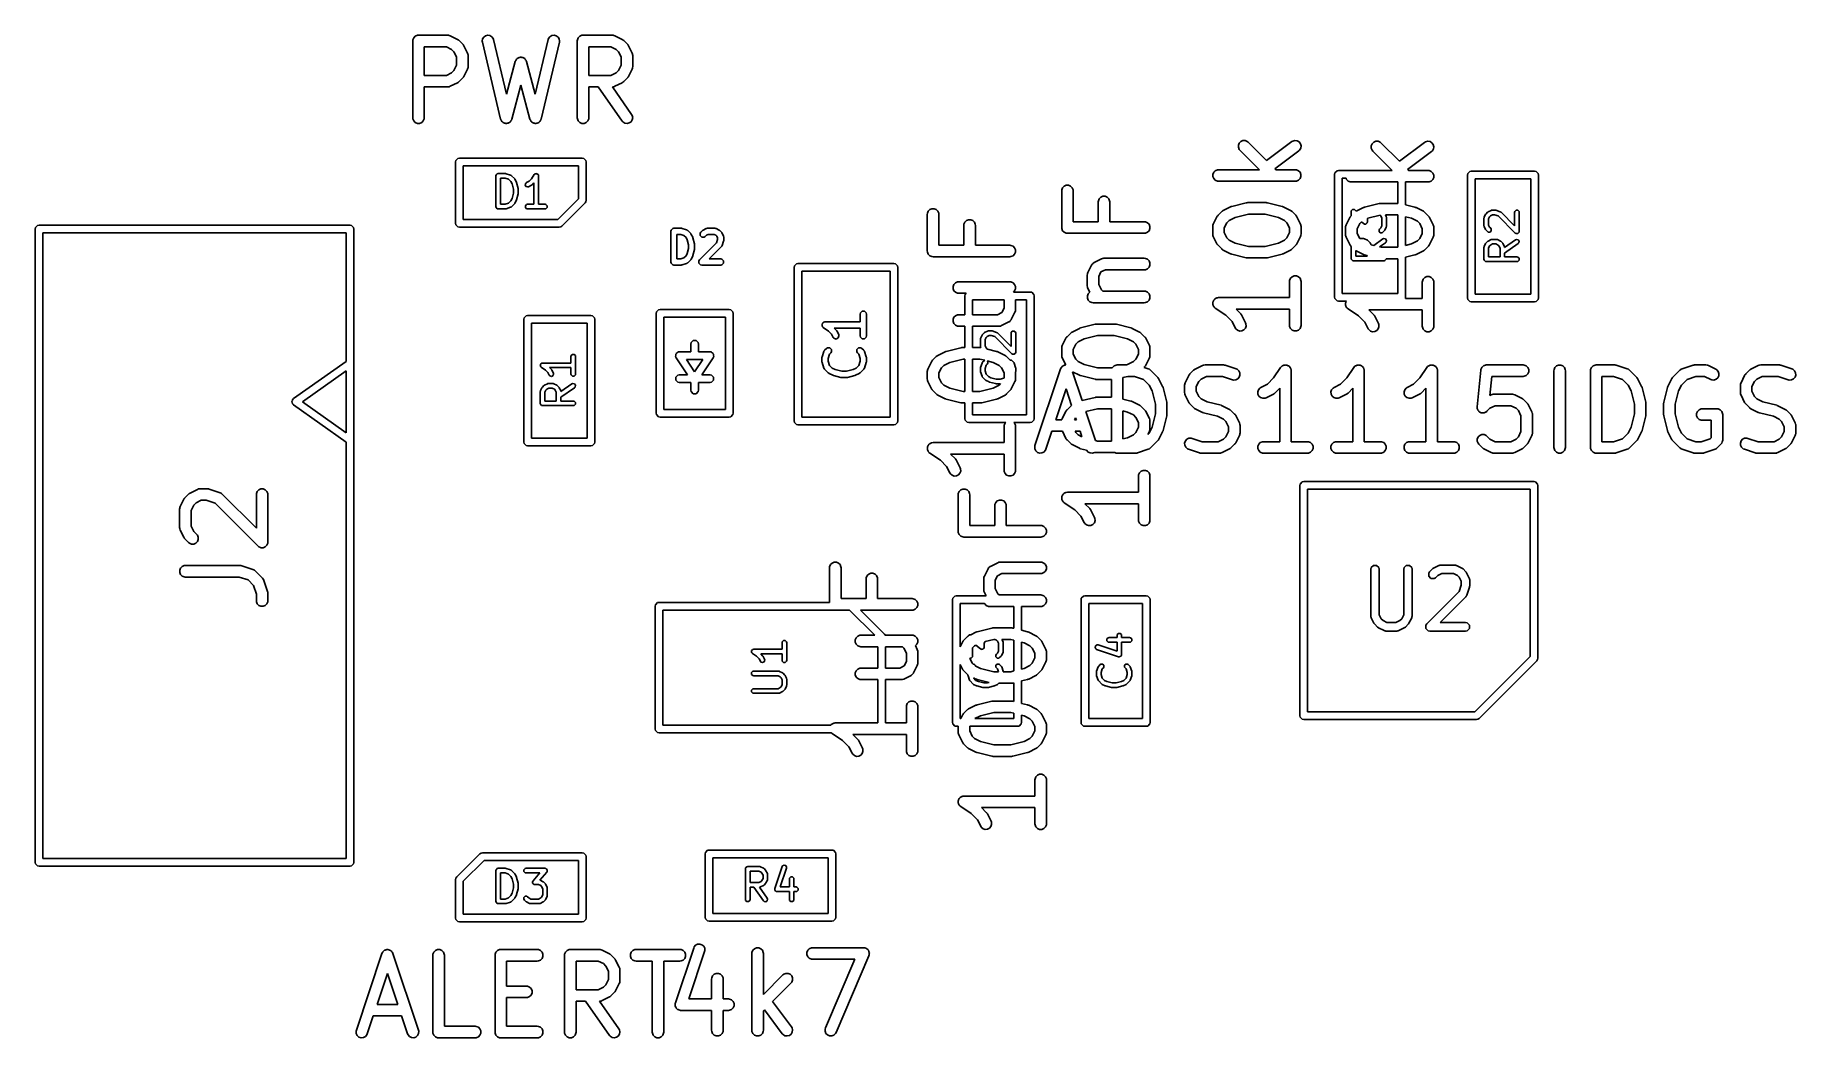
# Model space of a CAD drawing. Extents: x 0.019 to 0.921, y 0.043 to 0.557.
import ezdxf

# ---------------------------------------------------------------- set-up
doc = ezdxf.new("R2010")
doc.units = 0
doc.header["$MEASUREMENT"] = 0
doc.layers.add('BLACK', color=7, linetype='CONTINUOUS')

msp = doc.modelspace()

# ---------------------------------------------------------------- linework, layer by layer
at = {"layer": 'BLACK', "linetype": 'CONTINUOUS'}
for p, q in [((0.21227, 0.55414), (0.21233, 0.55472)), ((0.21227, 0.51477), (0.21227, 0.55414)), ((0.21233, 0.55472), (0.21277, 0.55578)), ((0.21277, 0.55578), (0.21358, 0.5566)), ((0.21358, 0.5566), (0.21465, 0.55704)), ((0.21465, 0.55704), (0.21522, 0.55709)), ((0.21522, 0.55709), (0.23022, 0.55709)), ((0.22952, 0.55119), (0.21818, 0.55119)), ((0.21818, 0.55119), (0.21818, 0.53647)), ((0.23222, 0.54984), (0.22952, 0.55119)), ((0.23022, 0.55709), (0.2308, 0.55704)), ((0.2308, 0.55704), (0.2309, 0.557)), ((0.2309, 0.557), (0.231, 0.55699)), ((0.231, 0.55699), (0.23154, 0.55678)), ((0.23154, 0.55678), (0.23529, 0.55491)), ((0.23529, 0.55491), (0.23554, 0.55475)), ((0.23554, 0.55475), (0.23561, 0.55472)), ((0.23561, 0.55472), (0.23569, 0.55465)), ((0.23569, 0.55465), (0.23578, 0.5546)), ((0.23578, 0.5546), (0.23583, 0.55454)), ((0.23583, 0.55454), (0.23606, 0.55435)), ((0.23606, 0.55435), (0.23793, 0.55248)), ((0.23793, 0.55248), (0.23812, 0.55225)), ((0.23812, 0.55225), (0.23818, 0.5522)), ((0.23818, 0.5522), (0.23823, 0.55211)), ((0.23823, 0.55211), (0.2383, 0.55203)), ((0.2383, 0.55203), (0.23833, 0.55196)), ((0.23833, 0.55196), (0.23849, 0.55171)), ((0.23849, 0.55171), (0.24036, 0.54796)), ((0.24789, 0.55403), (0.24808, 0.55517)), ((0.24797, 0.55346), (0.24789, 0.55403)), ((0.25735, 0.51409), (0.24797, 0.55346)), ((0.24808, 0.55517), (0.24868, 0.55615)), ((0.24868, 0.55615), (0.24961, 0.55682)), ((0.24961, 0.55682), (0.25073, 0.55709)), ((0.25073, 0.55709), (0.25187, 0.55691)), ((0.25187, 0.55691), (0.25285, 0.55631)), ((0.25285, 0.55631), (0.25353, 0.55537)), ((0.25353, 0.55537), (0.25372, 0.55482)), ((0.25372, 0.55482), (0.26038, 0.52684)), ((0.27505, 0.52684), (0.28172, 0.55482)), ((0.28746, 0.55346), (0.27809, 0.51409)), ((0.28172, 0.55482), (0.28191, 0.55537)), ((0.28191, 0.55537), (0.28258, 0.55631)), ((0.28258, 0.55631), (0.28356, 0.55691)), ((0.28356, 0.55691), (0.2847, 0.55709)), ((0.2847, 0.55709), (0.28582, 0.55682)), ((0.28582, 0.55682), (0.28675, 0.55615)), ((0.28675, 0.55615), (0.28736, 0.55517)), ((0.28736, 0.55517), (0.28754, 0.55403)), ((0.28754, 0.55403), (0.28746, 0.55346)), ((0.29663, 0.55414), (0.29669, 0.55472)), ((0.29663, 0.51477), (0.29663, 0.55414)), ((0.29669, 0.55472), (0.29713, 0.55578)), ((0.29713, 0.55578), (0.29795, 0.5566)), ((0.29795, 0.5566), (0.29901, 0.55704)), ((0.29901, 0.55704), (0.29959, 0.55709)), ((0.29959, 0.55709), (0.31459, 0.55709)), ((0.31389, 0.55119), (0.30254, 0.55119)), ((0.30254, 0.55119), (0.30254, 0.53647)), ((0.31659, 0.54984), (0.31389, 0.55119)), ((0.31459, 0.55709), (0.31516, 0.55704)), ((0.31516, 0.55704), (0.31526, 0.557)), ((0.31526, 0.557), (0.31537, 0.55699)), ((0.31537, 0.55699), (0.31591, 0.55678)), ((0.31591, 0.55678), (0.31966, 0.55491)), ((0.31966, 0.55491), (0.3199, 0.55475)), ((0.3199, 0.55475), (0.31998, 0.55472)), ((0.31998, 0.55472), (0.32006, 0.55465)), ((0.32006, 0.55465), (0.32015, 0.5546)), ((0.32015, 0.5546), (0.3202, 0.55454)), ((0.3202, 0.55454), (0.32042, 0.55435)), ((0.32042, 0.55435), (0.3223, 0.55248)), ((0.3223, 0.55248), (0.32248, 0.55225)), ((0.32248, 0.55225), (0.32254, 0.5522)), ((0.32254, 0.5522), (0.3226, 0.55211)), ((0.3226, 0.55211), (0.32267, 0.55203)), ((0.32267, 0.55203), (0.32269, 0.55196)), ((0.32269, 0.55196), (0.32285, 0.55171)), ((0.32285, 0.55171), (0.32473, 0.54796)), ((0.23342, 0.54864), (0.23222, 0.54984)), ((0.23477, 0.54594), (0.23342, 0.54864)), ((0.23342, 0.53902), (0.23477, 0.54171)), ((0.23477, 0.54171), (0.23477, 0.54594)), ((0.24036, 0.54796), (0.24057, 0.54742)), ((0.24057, 0.54742), (0.24058, 0.54732)), ((0.24058, 0.54732), (0.24062, 0.54722)), ((0.24062, 0.54722), (0.24067, 0.54664)), ((0.24067, 0.54664), (0.24067, 0.54102)), ((0.26038, 0.52684), (0.26486, 0.54365)), ((0.26486, 0.54365), (0.26491, 0.54379)), ((0.26491, 0.54379), (0.26492, 0.54384)), ((0.26492, 0.54384), (0.26496, 0.54391)), ((0.26496, 0.54391), (0.26507, 0.5442)), ((0.26507, 0.5442), (0.2653, 0.5445)), ((0.2653, 0.5445), (0.2655, 0.54484)), ((0.2655, 0.54484), (0.26565, 0.54496)), ((0.26565, 0.54496), (0.26577, 0.54511)), ((0.26577, 0.54511), (0.2661, 0.54531)), ((0.2661, 0.54531), (0.26641, 0.54554)), ((0.26641, 0.54554), (0.2666, 0.54559)), ((0.2666, 0.54559), (0.26676, 0.54569)), ((0.26676, 0.54569), (0.26715, 0.54574)), ((0.26715, 0.54574), (0.26753, 0.54584)), ((0.26753, 0.54584), (0.26772, 0.54581)), ((0.26772, 0.54581), (0.26791, 0.54584)), ((0.26791, 0.54584), (0.26828, 0.54574)), ((0.26828, 0.54574), (0.26867, 0.54569)), ((0.26867, 0.54569), (0.26883, 0.54559)), ((0.26883, 0.54559), (0.26902, 0.54554)), ((0.26902, 0.54554), (0.26933, 0.54531)), ((0.26933, 0.54531), (0.26967, 0.54511)), ((0.26967, 0.54511), (0.26978, 0.54496)), ((0.26978, 0.54496), (0.26993, 0.54484)), ((0.26993, 0.54484), (0.27013, 0.5445)), ((0.27013, 0.5445), (0.27037, 0.5442)), ((0.27037, 0.5442), (0.27047, 0.54391)), ((0.27047, 0.54391), (0.27051, 0.54384)), ((0.27051, 0.54384), (0.27052, 0.54379)), ((0.27052, 0.54379), (0.27057, 0.54365)), ((0.27057, 0.54365), (0.27505, 0.52684)), ((0.31778, 0.54864), (0.31659, 0.54984)), ((0.31913, 0.54594), (0.31778, 0.54864)), ((0.31778, 0.53902), (0.31913, 0.54171)), ((0.31913, 0.54171), (0.31913, 0.54594)), ((0.32473, 0.54796), (0.32493, 0.54742)), ((0.32493, 0.54742), (0.32494, 0.54732)), ((0.32494, 0.54732), (0.32498, 0.54722)), ((0.32498, 0.54722), (0.32504, 0.54664)), ((0.32504, 0.54664), (0.32504, 0.54102)), ((0.21818, 0.53647), (0.22952, 0.53647)), ((0.22952, 0.53647), (0.23222, 0.53782)), ((0.23529, 0.53275), (0.23154, 0.53088)), ((0.23222, 0.53782), (0.23342, 0.53902)), ((0.23554, 0.53291), (0.23529, 0.53275)), ((0.23561, 0.53294), (0.23554, 0.53291)), ((0.23569, 0.533), (0.23561, 0.53294)), ((0.23578, 0.53306), (0.23569, 0.533)), ((0.23583, 0.53312), (0.23578, 0.53306)), ((0.23606, 0.53331), (0.23583, 0.53312)), ((0.23793, 0.53518), (0.23606, 0.53331)), ((0.23812, 0.53541), (0.23793, 0.53518)), ((0.23818, 0.53546), (0.23812, 0.53541)), ((0.23823, 0.53555), (0.23818, 0.53546)), ((0.2383, 0.53563), (0.23823, 0.53555)), ((0.23833, 0.5357), (0.2383, 0.53563)), ((0.23849, 0.53595), (0.23833, 0.5357)), ((0.24036, 0.5397), (0.23849, 0.53595)), ((0.24057, 0.54024), (0.24036, 0.5397)), ((0.24058, 0.54034), (0.24057, 0.54024)), ((0.24062, 0.54044), (0.24058, 0.54034)), ((0.24067, 0.54102), (0.24062, 0.54044)), ((0.30254, 0.53647), (0.31389, 0.53647)), ((0.31389, 0.53647), (0.31659, 0.53782)), ((0.31966, 0.53275), (0.31591, 0.53088)), ((0.31659, 0.53782), (0.31778, 0.53902)), ((0.3199, 0.53291), (0.31966, 0.53275)), ((0.31998, 0.53294), (0.3199, 0.53291)), ((0.32006, 0.533), (0.31998, 0.53294)), ((0.32015, 0.53306), (0.32006, 0.533)), ((0.3202, 0.53312), (0.32015, 0.53306)), ((0.32042, 0.53331), (0.3202, 0.53312)), ((0.3223, 0.53518), (0.32042, 0.53331)), ((0.32248, 0.53541), (0.3223, 0.53518)), ((0.32254, 0.53546), (0.32248, 0.53541)), ((0.3226, 0.53555), (0.32254, 0.53546)), ((0.32267, 0.53563), (0.3226, 0.53555)), ((0.32269, 0.5357), (0.32267, 0.53563)), ((0.32285, 0.53595), (0.32269, 0.5357)), ((0.32473, 0.5397), (0.32285, 0.53595)), ((0.32493, 0.54024), (0.32473, 0.5397)), ((0.32494, 0.54034), (0.32493, 0.54024)), ((0.32498, 0.54044), (0.32494, 0.54034)), ((0.32504, 0.54102), (0.32498, 0.54044)), ((0.23022, 0.53057), (0.21818, 0.53057)), ((0.21818, 0.53057), (0.21818, 0.51477)), ((0.2308, 0.53062), (0.23022, 0.53057)), ((0.2309, 0.53066), (0.2308, 0.53062)), ((0.231, 0.53067), (0.2309, 0.53066)), ((0.23154, 0.53088), (0.231, 0.53067)), ((0.26772, 0.53143), (0.26307, 0.51401)), ((0.27236, 0.51401), (0.26772, 0.53143)), ((0.30742, 0.53057), (0.30254, 0.53057)), ((0.30254, 0.53057), (0.30254, 0.51477)), ((0.31967, 0.51308), (0.30742, 0.53057)), ((0.31516, 0.53062), (0.31463, 0.53057)), ((0.31463, 0.53057), (0.3245, 0.51646)), ((0.31526, 0.53066), (0.31516, 0.53062)), ((0.31537, 0.53067), (0.31526, 0.53066)), ((0.31591, 0.53088), (0.31537, 0.53067)), ((0.21233, 0.51419), (0.21227, 0.51477)), ((0.21818, 0.51477), (0.21812, 0.51419)), ((0.29669, 0.51419), (0.29663, 0.51477)), ((0.30254, 0.51477), (0.30248, 0.51419)), ((0.3245, 0.51646), (0.32479, 0.51596)), ((0.32479, 0.51596), (0.32504, 0.51483)), ((0.32504, 0.51483), (0.32484, 0.5137)), ((0.21277, 0.51313), (0.21233, 0.51419)), ((0.21358, 0.51232), (0.21277, 0.51313)), ((0.21465, 0.51187), (0.21358, 0.51232)), ((0.2158, 0.51187), (0.21465, 0.51187)), ((0.21686, 0.51232), (0.2158, 0.51187)), ((0.21768, 0.51313), (0.21686, 0.51232)), ((0.21812, 0.51419), (0.21768, 0.51313)), ((0.25741, 0.51389), (0.25735, 0.51409)), ((0.25742, 0.51382), (0.25741, 0.51389)), ((0.25746, 0.51375), (0.25742, 0.51382)), ((0.25753, 0.51354), (0.25746, 0.51375)), ((0.25779, 0.51319), (0.25753, 0.51354)), ((0.258, 0.51282), (0.25779, 0.51319)), ((0.25812, 0.51273), (0.258, 0.51282)), ((0.25821, 0.51261), (0.25812, 0.51273)), ((0.25857, 0.51238), (0.25821, 0.51261)), ((0.25891, 0.51212), (0.25857, 0.51238)), ((0.25906, 0.51208), (0.25891, 0.51212)), ((0.25919, 0.512), (0.25906, 0.51208)), ((0.25961, 0.51193), (0.25919, 0.512)), ((0.26003, 0.51182), (0.25961, 0.51193)), ((0.26018, 0.51184), (0.26003, 0.51182)), ((0.26033, 0.51182), (0.26018, 0.51184)), ((0.26075, 0.51192), (0.26033, 0.51182)), ((0.26117, 0.51198), (0.26075, 0.51192)), ((0.2613, 0.51205), (0.26117, 0.51198)), ((0.26145, 0.51209), (0.2613, 0.51205)), ((0.2618, 0.51234), (0.26145, 0.51209)), ((0.26217, 0.51255), (0.2618, 0.51234)), ((0.26226, 0.51267), (0.26217, 0.51255)), ((0.26238, 0.51276), (0.26226, 0.51267)), ((0.26261, 0.51313), (0.26238, 0.51276)), ((0.26287, 0.51347), (0.26261, 0.51313)), ((0.26295, 0.51368), (0.26287, 0.51347)), ((0.26299, 0.51374), (0.26295, 0.51368)), ((0.263, 0.51381), (0.26299, 0.51374)), ((0.26307, 0.51401), (0.263, 0.51381)), ((0.27244, 0.51381), (0.27236, 0.51401)), ((0.27245, 0.51374), (0.27244, 0.51381)), ((0.27249, 0.51368), (0.27245, 0.51374)), ((0.27257, 0.51347), (0.27249, 0.51368)), ((0.27283, 0.51313), (0.27257, 0.51347)), ((0.27305, 0.51276), (0.27283, 0.51313)), ((0.27317, 0.51267), (0.27305, 0.51276)), ((0.27327, 0.51255), (0.27317, 0.51267)), ((0.27364, 0.51234), (0.27327, 0.51255)), ((0.27398, 0.51209), (0.27364, 0.51234)), ((0.27413, 0.51205), (0.27398, 0.51209)), ((0.27426, 0.51198), (0.27413, 0.51205)), ((0.27469, 0.51192), (0.27426, 0.51198)), ((0.27511, 0.51182), (0.27469, 0.51192)), ((0.27525, 0.51184), (0.27511, 0.51182)), ((0.27541, 0.51182), (0.27525, 0.51184)), ((0.27582, 0.51193), (0.27541, 0.51182)), ((0.27624, 0.512), (0.27582, 0.51193)), ((0.27637, 0.51208), (0.27624, 0.512)), ((0.27652, 0.51212), (0.27637, 0.51208)), ((0.27686, 0.51238), (0.27652, 0.51212)), ((0.27722, 0.51261), (0.27686, 0.51238)), ((0.27731, 0.51273), (0.27722, 0.51261)), ((0.27743, 0.51282), (0.27731, 0.51273)), ((0.27765, 0.51319), (0.27743, 0.51282)), ((0.2779, 0.51354), (0.27765, 0.51319)), ((0.27797, 0.51375), (0.2779, 0.51354)), ((0.27801, 0.51382), (0.27797, 0.51375)), ((0.27802, 0.51389), (0.27801, 0.51382)), ((0.27809, 0.51409), (0.27802, 0.51389)), ((0.29713, 0.51313), (0.29669, 0.51419)), ((0.29795, 0.51232), (0.29713, 0.51313)), ((0.29901, 0.51187), (0.29795, 0.51232)), ((0.30016, 0.51187), (0.29901, 0.51187)), ((0.30123, 0.51232), (0.30016, 0.51187)), ((0.30204, 0.51313), (0.30123, 0.51232)), ((0.30248, 0.51419), (0.30204, 0.51313)), ((0.32004, 0.51264), (0.31967, 0.51308)), ((0.32101, 0.51202), (0.32004, 0.51264)), ((0.32215, 0.51182), (0.32101, 0.51202)), ((0.32327, 0.51207), (0.32215, 0.51182)), ((0.32422, 0.51273), (0.32327, 0.51207)), ((0.32484, 0.5137), (0.32422, 0.51273)), ((0.63561, 0.50074), (0.63605, 0.5018)), ((0.63561, 0.49959), (0.63561, 0.50074)), ((0.63605, 0.49852), (0.63561, 0.49959)), ((0.63605, 0.5018), (0.63687, 0.50262)), ((0.63642, 0.49808), (0.63605, 0.49852)), ((0.64638, 0.48812), (0.63642, 0.49808)), ((0.63687, 0.50262), (0.63793, 0.50306)), ((0.63793, 0.50306), (0.63909, 0.50306)), ((0.63909, 0.50306), (0.64015, 0.50262)), ((0.64015, 0.50262), (0.6406, 0.50225)), ((0.6406, 0.50225), (0.65004, 0.49281)), ((0.65004, 0.49281), (0.66298, 0.50253)), ((0.66653, 0.4978), (0.65425, 0.4886)), ((0.66298, 0.50253), (0.66348, 0.50283)), ((0.66348, 0.50283), (0.6646, 0.50311)), ((0.6646, 0.50311), (0.66574, 0.50295)), ((0.66574, 0.50295), (0.66673, 0.50236)), ((0.66696, 0.49819), (0.66653, 0.4978)), ((0.66673, 0.50236), (0.66742, 0.50144)), ((0.66754, 0.49918), (0.66696, 0.49819)), ((0.66742, 0.50144), (0.66771, 0.50032)), ((0.66771, 0.50032), (0.66754, 0.49918)), ((0.70372, 0.50035), (0.70417, 0.50141)), ((0.70372, 0.49919), (0.70372, 0.50035)), ((0.70417, 0.49813), (0.70372, 0.49919)), ((0.70417, 0.50141), (0.70498, 0.50223)), ((0.70453, 0.49768), (0.70417, 0.49813)), ((0.71449, 0.48773), (0.70453, 0.49768)), ((0.70498, 0.50223), (0.70604, 0.50267)), ((0.70604, 0.50267), (0.7072, 0.50267)), ((0.7072, 0.50267), (0.70826, 0.50223)), ((0.70826, 0.50223), (0.70871, 0.50186)), ((0.70871, 0.50186), (0.71815, 0.49242)), ((0.71815, 0.49242), (0.7311, 0.50213)), ((0.73464, 0.49741), (0.72236, 0.4882)), ((0.7311, 0.50213), (0.73159, 0.50243)), ((0.73159, 0.50243), (0.73271, 0.50272)), ((0.73271, 0.50272), (0.73385, 0.50256)), ((0.73385, 0.50256), (0.73484, 0.50197)), ((0.73507, 0.4978), (0.73464, 0.49741)), ((0.73484, 0.50197), (0.73553, 0.50105)), ((0.73565, 0.49879), (0.73507, 0.4978)), ((0.73553, 0.50105), (0.73582, 0.49993)), ((0.73582, 0.49993), (0.73565, 0.49879)), ((0.23425, 0.49213), (0.2344, 0.49288)), ((0.23425, 0.46063), (0.23425, 0.49213)), ((0.2344, 0.49288), (0.23547, 0.49394)), ((0.23547, 0.49394), (0.23622, 0.49409)), ((0.23622, 0.49409), (0.29921, 0.49409)), ((0.23819, 0.49016), (0.23819, 0.4626)), ((0.29724, 0.49016), (0.23819, 0.49016)), ((0.29724, 0.47326), (0.29724, 0.49016)), ((0.29921, 0.49409), (0.29997, 0.49394)), ((0.29997, 0.49394), (0.30103, 0.49288)), ((0.30103, 0.49288), (0.30118, 0.49213)), ((0.30118, 0.49213), (0.30118, 0.47244)), ((0.62293, 0.48681), (0.62375, 0.48762)), ((0.62375, 0.48762), (0.62481, 0.48806)), ((0.62481, 0.48806), (0.62539, 0.48812)), ((0.62539, 0.48812), (0.64638, 0.48812)), ((0.65425, 0.4886), (0.65473, 0.48812)), ((0.65473, 0.48812), (0.66476, 0.48812)), ((0.66476, 0.48812), (0.66533, 0.48806)), ((0.66533, 0.48806), (0.6664, 0.48762)), ((0.6664, 0.48762), (0.66721, 0.48681)), ((0.68509, 0.48648), (0.68616, 0.48755)), ((0.68616, 0.48755), (0.68691, 0.4877)), ((0.68691, 0.4877), (0.69321, 0.4877)), ((0.69321, 0.4877), (0.6935, 0.48773)), ((0.6935, 0.48773), (0.71449, 0.48773)), ((0.72236, 0.4882), (0.72284, 0.48773)), ((0.72284, 0.48773), (0.73287, 0.48773)), ((0.73287, 0.48773), (0.73344, 0.48767)), ((0.73344, 0.48767), (0.73451, 0.48723)), ((0.25491, 0.48496), (0.255, 0.48542)), ((0.25491, 0.46922), (0.25491, 0.48496)), ((0.255, 0.48542), (0.25564, 0.48605)), ((0.25564, 0.48605), (0.25609, 0.48614)), ((0.25609, 0.48614), (0.25984, 0.48614)), ((0.25965, 0.48378), (0.25727, 0.48378)), ((0.25727, 0.48378), (0.25727, 0.4704)), ((0.26145, 0.48318), (0.25965, 0.48378)), ((0.25984, 0.48614), (0.26003, 0.48611)), ((0.26003, 0.48611), (0.26022, 0.48608)), ((0.26022, 0.48608), (0.26247, 0.48533)), ((0.26262, 0.48201), (0.26145, 0.48318)), ((0.26247, 0.48533), (0.26252, 0.4853)), ((0.26252, 0.4853), (0.26254, 0.4853)), ((0.26254, 0.4853), (0.2627, 0.4852)), ((0.26323, 0.4808), (0.26262, 0.48201)), ((0.2627, 0.4852), (0.26287, 0.48511)), ((0.26287, 0.48511), (0.26288, 0.48508)), ((0.26288, 0.48508), (0.26293, 0.48505)), ((0.26293, 0.48505), (0.26443, 0.48355)), ((0.26391, 0.47807), (0.26323, 0.4808)), ((0.26443, 0.48355), (0.26453, 0.48339)), ((0.26453, 0.48339), (0.26465, 0.48324)), ((0.26465, 0.48324), (0.2654, 0.48174)), ((0.2654, 0.48174), (0.26543, 0.48162)), ((0.26543, 0.48162), (0.26549, 0.4815)), ((0.26549, 0.4815), (0.26624, 0.4785)), ((0.26624, 0.4785), (0.26624, 0.47836)), ((0.26991, 0.48038), (0.2702, 0.48124)), ((0.27032, 0.47957), (0.26991, 0.48038)), ((0.2702, 0.48124), (0.27056, 0.48152)), ((0.27117, 0.47929), (0.27032, 0.47957)), ((0.27056, 0.48152), (0.27189, 0.48218)), ((0.27162, 0.47941), (0.27117, 0.47929)), ((0.27312, 0.48016), (0.27162, 0.47941)), ((0.27189, 0.48218), (0.27317, 0.48347)), ((0.27327, 0.48027), (0.27312, 0.48016)), ((0.27317, 0.48347), (0.27461, 0.48562)), ((0.27343, 0.48038), (0.27327, 0.48027)), ((0.27441, 0.48136), (0.27343, 0.48038)), ((0.27441, 0.4704), (0.27441, 0.48136)), ((0.27461, 0.48562), (0.27493, 0.48594)), ((0.27493, 0.48594), (0.27505, 0.48597)), ((0.27505, 0.48597), (0.27514, 0.48605)), ((0.27514, 0.48605), (0.27548, 0.48605)), ((0.27548, 0.48605), (0.27582, 0.48612)), ((0.27582, 0.48612), (0.27592, 0.48605)), ((0.27592, 0.48605), (0.27604, 0.48605)), ((0.27604, 0.48605), (0.27629, 0.48581)), ((0.27629, 0.48581), (0.27657, 0.48562)), ((0.27657, 0.48562), (0.2766, 0.4855)), ((0.2766, 0.4855), (0.27668, 0.48542)), ((0.27668, 0.48542), (0.27677, 0.48496)), ((0.27677, 0.48496), (0.27677, 0.4704)), ((0.54505, 0.47781), (0.54549, 0.47887)), ((0.54549, 0.47887), (0.54631, 0.47969)), ((0.54631, 0.47969), (0.54737, 0.48013)), ((0.54737, 0.48013), (0.54852, 0.48013)), ((0.54852, 0.48013), (0.54959, 0.47969)), ((0.54959, 0.47969), (0.5504, 0.47887)), ((0.5504, 0.47887), (0.55084, 0.47781)), ((0.62249, 0.48574), (0.62293, 0.48681)), ((0.62249, 0.48459), (0.62249, 0.48574)), ((0.62293, 0.48353), (0.62249, 0.48459)), ((0.62375, 0.48271), (0.62293, 0.48353)), ((0.62481, 0.48227), (0.62375, 0.48271)), ((0.62539, 0.48221), (0.62481, 0.48227)), ((0.66476, 0.48221), (0.62539, 0.48221)), ((0.66533, 0.48227), (0.66476, 0.48221)), ((0.6664, 0.48271), (0.66533, 0.48227)), ((0.66721, 0.48353), (0.6664, 0.48271)), ((0.66721, 0.48681), (0.66765, 0.48574)), ((0.66765, 0.48459), (0.66721, 0.48353)), ((0.66765, 0.48574), (0.66765, 0.48459)), ((0.68494, 0.48573), (0.68509, 0.48648)), ((0.68494, 0.42274), (0.68494, 0.48573)), ((0.68888, 0.48376), (0.68888, 0.4247)), ((0.69078, 0.48376), (0.68888, 0.48376)), ((0.69104, 0.48313), (0.69078, 0.48376)), ((0.69186, 0.48232), (0.69104, 0.48313)), ((0.69292, 0.48188), (0.69186, 0.48232)), ((0.6935, 0.48182), (0.69292, 0.48188)), ((0.71742, 0.48182), (0.6935, 0.48182)), ((0.71742, 0.47085), (0.71742, 0.48182)), ((0.73287, 0.48182), (0.72136, 0.48182)), ((0.72136, 0.48182), (0.72136, 0.47007)), ((0.73344, 0.48188), (0.73287, 0.48182)), ((0.73451, 0.48232), (0.73344, 0.48188)), ((0.73451, 0.48723), (0.73532, 0.48641)), ((0.73532, 0.48313), (0.73451, 0.48232)), ((0.73532, 0.48641), (0.73576, 0.48535)), ((0.73576, 0.4842), (0.73532, 0.48313)), ((0.73576, 0.48535), (0.73576, 0.4842)), ((0.75305, 0.48533), (0.7532, 0.48609)), ((0.75305, 0.42234), (0.75305, 0.48533)), ((0.7532, 0.48609), (0.75427, 0.48715)), ((0.75427, 0.48715), (0.75502, 0.4873)), ((0.75502, 0.4873), (0.7875, 0.4873)), ((0.75699, 0.48337), (0.75699, 0.42431)), ((0.78553, 0.48337), (0.75699, 0.48337)), ((0.78553, 0.42431), (0.78553, 0.48337)), ((0.7875, 0.4873), (0.78825, 0.48715)), ((0.78825, 0.48715), (0.78932, 0.48609)), ((0.78932, 0.48609), (0.78947, 0.48533)), ((0.78947, 0.48533), (0.78947, 0.42234)), ((0.25727, 0.4704), (0.25965, 0.4704)), ((0.25965, 0.4704), (0.26145, 0.471)), ((0.26145, 0.471), (0.26262, 0.47216)), ((0.26262, 0.47216), (0.26323, 0.47338)), ((0.26443, 0.47063), (0.26293, 0.46913)), ((0.26323, 0.47338), (0.26391, 0.47611)), ((0.26391, 0.47611), (0.26391, 0.47807)), ((0.26453, 0.47079), (0.26443, 0.47063)), ((0.26465, 0.47094), (0.26453, 0.47079)), ((0.2654, 0.47244), (0.26465, 0.47094)), ((0.26543, 0.47256), (0.2654, 0.47244)), ((0.26549, 0.47268), (0.26543, 0.47256)), ((0.26624, 0.47568), (0.26549, 0.47268)), ((0.26624, 0.47836), (0.26627, 0.47821)), ((0.26627, 0.47596), (0.26624, 0.47582)), ((0.26624, 0.47582), (0.26624, 0.47568)), ((0.26627, 0.47821), (0.26627, 0.47596)), ((0.27, 0.46967), (0.27064, 0.47031)), ((0.27, 0.46876), (0.27, 0.46967)), ((0.27064, 0.47031), (0.27109, 0.4704)), ((0.27109, 0.4704), (0.27441, 0.4704)), ((0.27677, 0.4704), (0.28009, 0.4704)), ((0.28009, 0.4704), (0.28054, 0.47031)), ((0.28054, 0.47031), (0.28118, 0.46967)), ((0.28118, 0.46967), (0.28118, 0.46876)), ((0.28659, 0.4626), (0.29724, 0.47326)), ((0.3006, 0.47105), (0.28879, 0.45924)), ((0.30103, 0.47169), (0.3006, 0.47105)), ((0.30118, 0.47244), (0.30103, 0.47169)), ((0.54499, 0.47723), (0.54505, 0.47781)), ((0.54499, 0.45848), (0.54499, 0.47723)), ((0.55084, 0.47781), (0.5509, 0.47723)), ((0.5509, 0.47723), (0.5509, 0.46144)), ((0.56374, 0.47161), (0.5638, 0.47218)), ((0.56374, 0.46144), (0.56374, 0.47161)), ((0.5638, 0.47218), (0.56424, 0.47325)), ((0.56424, 0.47325), (0.56505, 0.47406)), ((0.56505, 0.47406), (0.56612, 0.4745)), ((0.56612, 0.4745), (0.56727, 0.4745)), ((0.56727, 0.4745), (0.56833, 0.47406)), ((0.56833, 0.47406), (0.56915, 0.47325)), ((0.56915, 0.47325), (0.56959, 0.47218)), ((0.56959, 0.47218), (0.56965, 0.47161)), ((0.56965, 0.47161), (0.56965, 0.46144)), ((0.63217, 0.46928), (0.63967, 0.47116)), ((0.63967, 0.47116), (0.63977, 0.47117)), ((0.63977, 0.47117), (0.63981, 0.47119)), ((0.63981, 0.47119), (0.64003, 0.47121)), ((0.64003, 0.47121), (0.64024, 0.47124)), ((0.64024, 0.47124), (0.64028, 0.47124)), ((0.64028, 0.47124), (0.64038, 0.47125)), ((0.64038, 0.47125), (0.64976, 0.47125)), ((0.64976, 0.47125), (0.64986, 0.47124)), ((0.64986, 0.47124), (0.6499, 0.47124)), ((0.6499, 0.47124), (0.65012, 0.47121)), ((0.65012, 0.47121), (0.65033, 0.47119)), ((0.65033, 0.47119), (0.65037, 0.47117)), ((0.65037, 0.47117), (0.65047, 0.47116)), ((0.65047, 0.47116), (0.65797, 0.46928)), ((0.70028, 0.46889), (0.70778, 0.47076)), ((0.70778, 0.47076), (0.70788, 0.47078)), ((0.70788, 0.47078), (0.70792, 0.4708)), ((0.70792, 0.4708), (0.70814, 0.47082)), ((0.70814, 0.47082), (0.70835, 0.47085)), ((0.70835, 0.47085), (0.70839, 0.47084)), ((0.70839, 0.47084), (0.70849, 0.47085)), ((0.70849, 0.47085), (0.71742, 0.47085)), ((0.72136, 0.47007), (0.72608, 0.46889)), ((0.2344, 0.45988), (0.23425, 0.46063)), ((0.23819, 0.4626), (0.28659, 0.4626)), ((0.255, 0.46876), (0.25491, 0.46922)), ((0.25564, 0.46812), (0.255, 0.46876)), ((0.25609, 0.46803), (0.25564, 0.46812)), ((0.25984, 0.46803), (0.25609, 0.46803)), ((0.26003, 0.46807), (0.25984, 0.46803)), ((0.26022, 0.46809), (0.26003, 0.46807)), ((0.26247, 0.46884), (0.26022, 0.46809)), ((0.26252, 0.46887), (0.26247, 0.46884)), ((0.26254, 0.46887), (0.26252, 0.46887)), ((0.2627, 0.46898), (0.26254, 0.46887)), ((0.26287, 0.46907), (0.2627, 0.46898)), ((0.26288, 0.4691), (0.26287, 0.46907)), ((0.26293, 0.46913), (0.26288, 0.4691)), ((0.27064, 0.46812), (0.27, 0.46876)), ((0.27109, 0.46803), (0.27064, 0.46812)), ((0.28009, 0.46803), (0.27109, 0.46803)), ((0.28054, 0.46812), (0.28009, 0.46803)), ((0.28118, 0.46876), (0.28054, 0.46812)), ((0.4761, 0.46518), (0.47615, 0.46575)), ((0.4761, 0.44643), (0.4761, 0.46518)), ((0.47615, 0.46575), (0.47659, 0.46682)), ((0.47659, 0.46682), (0.47741, 0.46763)), ((0.47741, 0.46763), (0.47847, 0.46807)), ((0.47847, 0.46807), (0.47962, 0.46807)), ((0.47962, 0.46807), (0.48069, 0.46763)), ((0.48069, 0.46763), (0.4815, 0.46682)), ((0.4815, 0.46682), (0.48194, 0.46575)), ((0.48194, 0.46575), (0.482, 0.46518)), ((0.482, 0.46518), (0.482, 0.44938)), ((0.4949, 0.46013), (0.49534, 0.46119)), ((0.49534, 0.46119), (0.49616, 0.46201)), ((0.49616, 0.46201), (0.49722, 0.46245)), ((0.49722, 0.46245), (0.49837, 0.46245)), ((0.49837, 0.46245), (0.49944, 0.46201)), ((0.49944, 0.46201), (0.50025, 0.46119)), ((0.50025, 0.46119), (0.50069, 0.46013)), ((0.5509, 0.46144), (0.56374, 0.46144)), ((0.56965, 0.46144), (0.58732, 0.46144)), ((0.58732, 0.46144), (0.58789, 0.46138)), ((0.58789, 0.46138), (0.58896, 0.46094)), ((0.58896, 0.46094), (0.58977, 0.46012)), ((0.62275, 0.46024), (0.62462, 0.46399)), ((0.62462, 0.46399), (0.62478, 0.46424)), ((0.62478, 0.46424), (0.62481, 0.46431)), ((0.62481, 0.46431), (0.62487, 0.46439)), ((0.62487, 0.46439), (0.62493, 0.46448)), ((0.62493, 0.46448), (0.62499, 0.46453)), ((0.62499, 0.46453), (0.62517, 0.46476)), ((0.62517, 0.46476), (0.62705, 0.46663)), ((0.62705, 0.46663), (0.62727, 0.46682)), ((0.62727, 0.46682), (0.62733, 0.46688)), ((0.62733, 0.46688), (0.62741, 0.46693)), ((0.62741, 0.46693), (0.6275, 0.467)), ((0.6275, 0.467), (0.62757, 0.46703)), ((0.62757, 0.46703), (0.62782, 0.46718)), ((0.62782, 0.46718), (0.63157, 0.46906)), ((0.62969, 0.46092), (0.62834, 0.45822)), ((0.63089, 0.46212), (0.62969, 0.46092)), ((0.63392, 0.46363), (0.63089, 0.46212)), ((0.63157, 0.46906), (0.63161, 0.46908)), ((0.63161, 0.46908), (0.63162, 0.46909)), ((0.63162, 0.46909), (0.63187, 0.46917)), ((0.63187, 0.46917), (0.63211, 0.46927)), ((0.63211, 0.46927), (0.63213, 0.46927)), ((0.63213, 0.46927), (0.63217, 0.46928)), ((0.64075, 0.46534), (0.63392, 0.46363)), ((0.64939, 0.46534), (0.64075, 0.46534)), ((0.65623, 0.46363), (0.64939, 0.46534)), ((0.65926, 0.46212), (0.65623, 0.46363)), ((0.65797, 0.46928), (0.65802, 0.46927)), ((0.65802, 0.46927), (0.65804, 0.46927)), ((0.65804, 0.46927), (0.65828, 0.46917)), ((0.65828, 0.46917), (0.65852, 0.46909)), ((0.65852, 0.46909), (0.65854, 0.46908)), ((0.65854, 0.46908), (0.65858, 0.46906)), ((0.65858, 0.46906), (0.66233, 0.46718)), ((0.66046, 0.46092), (0.65926, 0.46212)), ((0.6618, 0.45822), (0.66046, 0.46092)), ((0.66233, 0.46718), (0.66258, 0.46703)), ((0.66258, 0.46703), (0.66265, 0.467)), ((0.66265, 0.467), (0.66273, 0.46693)), ((0.66273, 0.46693), (0.66282, 0.46688)), ((0.66282, 0.46688), (0.66287, 0.46682)), ((0.66287, 0.46682), (0.66309, 0.46663)), ((0.66309, 0.46663), (0.66497, 0.46476)), ((0.66497, 0.46476), (0.66516, 0.46453)), ((0.66516, 0.46453), (0.66521, 0.46448)), ((0.66521, 0.46448), (0.66527, 0.46439)), ((0.66527, 0.46439), (0.66534, 0.46431)), ((0.66534, 0.46431), (0.66537, 0.46424)), ((0.66537, 0.46424), (0.66552, 0.46399)), ((0.66552, 0.46399), (0.6674, 0.46024)), ((0.69086, 0.45985), (0.69273, 0.4636)), ((0.69273, 0.4636), (0.69289, 0.46384)), ((0.69289, 0.46384), (0.69292, 0.46392)), ((0.69292, 0.46392), (0.69298, 0.464)), ((0.69298, 0.464), (0.69304, 0.46409)), ((0.69304, 0.46409), (0.6931, 0.46414)), ((0.6931, 0.46414), (0.69328, 0.46436)), ((0.69328, 0.46436), (0.69338, 0.46446)), ((0.69338, 0.46661), (0.69345, 0.46694)), ((0.69338, 0.46446), (0.69338, 0.46661)), ((0.69345, 0.46698), (0.69346, 0.467)), ((0.69345, 0.46694), (0.69345, 0.46698)), ((0.69346, 0.467), (0.69347, 0.46706)), ((0.69347, 0.46706), (0.69377, 0.46735)), ((0.69377, 0.46735), (0.69404, 0.46766)), ((0.69404, 0.46766), (0.69408, 0.46767)), ((0.69408, 0.46767), (0.69411, 0.4677)), ((0.69411, 0.4677), (0.69453, 0.4677)), ((0.69453, 0.4677), (0.69494, 0.46772)), ((0.69494, 0.46772), (0.69499, 0.4677)), ((0.69499, 0.4677), (0.69502, 0.4677)), ((0.69502, 0.4677), (0.69505, 0.46766)), ((0.69505, 0.46766), (0.69534, 0.46749)), ((0.69534, 0.46749), (0.69607, 0.46686)), ((0.69607, 0.46686), (0.69968, 0.46867)), ((0.6978, 0.46053), (0.69645, 0.45783)), ((0.69869, 0.46142), (0.6978, 0.46053)), ((0.69979, 0.46047), (0.69869, 0.46142)), ((0.69968, 0.46867), (0.69972, 0.46868)), ((0.69972, 0.46868), (0.69973, 0.46869)), ((0.69973, 0.46869), (0.69998, 0.46878)), ((0.70008, 0.4603), (0.69979, 0.46047)), ((0.69998, 0.46878), (0.70022, 0.46887)), ((0.70022, 0.46887), (0.70024, 0.46887)), ((0.70024, 0.46887), (0.70028, 0.46889)), ((0.70136, 0.46061), (0.70109, 0.4603)), ((0.70165, 0.4609), (0.70136, 0.46061)), ((0.70167, 0.46096), (0.70165, 0.4609)), ((0.70168, 0.46098), (0.70167, 0.46096)), ((0.70174, 0.46136), (0.70168, 0.46103)), ((0.70168, 0.46103), (0.70168, 0.46098)), ((0.70203, 0.46324), (0.70174, 0.4631)), ((0.70174, 0.4631), (0.70174, 0.46136)), ((0.70821, 0.46479), (0.70203, 0.46324)), ((0.70859, 0.46441), (0.70821, 0.46479)), ((0.70913, 0.46333), (0.70859, 0.46441)), ((0.70913, 0.45939), (0.70913, 0.46333)), ((0.71742, 0.46495), (0.71096, 0.46495)), ((0.71096, 0.46495), (0.71137, 0.46413)), ((0.71137, 0.46413), (0.71138, 0.46408)), ((0.71138, 0.46408), (0.7114, 0.46406)), ((0.7114, 0.46406), (0.71144, 0.46387)), ((0.71144, 0.46387), (0.71149, 0.46369)), ((0.71149, 0.46369), (0.71148, 0.46366)), ((0.71148, 0.46366), (0.71149, 0.46361)), ((0.71149, 0.46361), (0.71149, 0.45911)), ((0.71742, 0.44835), (0.71742, 0.46495)), ((0.72434, 0.46324), (0.72136, 0.46398)), ((0.72136, 0.46398), (0.72136, 0.44932)), ((0.72737, 0.46172), (0.72434, 0.46324)), ((0.72608, 0.46889), (0.72613, 0.46887)), ((0.72613, 0.46887), (0.72615, 0.46887)), ((0.72615, 0.46887), (0.72639, 0.46878)), ((0.72639, 0.46878), (0.72663, 0.46869)), ((0.72663, 0.46869), (0.72665, 0.46868)), ((0.72665, 0.46868), (0.72669, 0.46867)), ((0.72669, 0.46867), (0.73044, 0.46679)), ((0.72857, 0.46053), (0.72737, 0.46172)), ((0.72991, 0.45783), (0.72857, 0.46053)), ((0.73044, 0.46679), (0.73069, 0.46663)), ((0.73069, 0.46663), (0.73076, 0.4666)), ((0.73076, 0.4666), (0.73084, 0.46654)), ((0.73084, 0.46654), (0.73093, 0.46648)), ((0.73093, 0.46648), (0.73098, 0.46642)), ((0.73098, 0.46642), (0.73121, 0.46624)), ((0.73121, 0.46624), (0.73308, 0.46436)), ((0.73308, 0.46436), (0.73327, 0.46414)), ((0.73327, 0.46414), (0.73332, 0.46409)), ((0.73332, 0.46409), (0.73338, 0.464)), ((0.73338, 0.464), (0.73345, 0.46392)), ((0.73345, 0.46392), (0.73348, 0.46384)), ((0.73348, 0.46384), (0.73363, 0.4636)), ((0.73363, 0.4636), (0.73551, 0.45985)), ((0.76149, 0.46321), (0.7615, 0.46327)), ((0.76149, 0.45946), (0.76149, 0.46321)), ((0.7615, 0.4633), (0.76155, 0.46348)), ((0.7615, 0.46327), (0.7615, 0.4633)), ((0.76155, 0.46348), (0.76158, 0.46366)), ((0.76158, 0.46366), (0.7616, 0.46368)), ((0.7616, 0.46368), (0.76162, 0.46374)), ((0.76162, 0.46374), (0.76237, 0.46524)), ((0.76237, 0.46524), (0.76248, 0.46539)), ((0.76248, 0.46539), (0.76259, 0.46555)), ((0.76259, 0.46555), (0.76334, 0.4663)), ((0.76334, 0.4663), (0.7635, 0.4664)), ((0.7635, 0.4664), (0.76365, 0.46652)), ((0.76365, 0.46652), (0.76515, 0.46727)), ((0.76439, 0.46401), (0.76386, 0.46293)), ((0.76386, 0.46293), (0.76386, 0.45974)), ((0.76487, 0.46449), (0.76439, 0.46401)), ((0.76595, 0.46503), (0.76487, 0.46449)), ((0.76515, 0.46727), (0.7652, 0.46728)), ((0.7652, 0.46728), (0.76522, 0.4673)), ((0.76522, 0.4673), (0.76541, 0.46734)), ((0.76541, 0.46734), (0.76559, 0.46739)), ((0.76559, 0.46739), (0.76562, 0.46738)), ((0.76562, 0.46738), (0.76567, 0.46739)), ((0.76567, 0.46739), (0.76717, 0.46739)), ((0.76698, 0.46503), (0.76595, 0.46503)), ((0.76879, 0.46443), (0.76698, 0.46503)), ((0.76717, 0.46739), (0.76736, 0.46736)), ((0.76736, 0.46736), (0.76755, 0.46733)), ((0.76755, 0.46733), (0.7698, 0.46658)), ((0.77759, 0.45563), (0.76879, 0.46443)), ((0.7698, 0.46658), (0.76985, 0.46655)), ((0.76985, 0.46655), (0.76988, 0.46655)), ((0.76988, 0.46655), (0.77003, 0.46645)), ((0.77003, 0.46645), (0.7702, 0.46635)), ((0.7702, 0.46635), (0.77021, 0.46633)), ((0.77021, 0.46633), (0.77026, 0.4663)), ((0.77026, 0.4663), (0.77724, 0.45931)), ((0.77724, 0.46621), (0.77733, 0.46666)), ((0.77724, 0.45931), (0.77724, 0.46621)), ((0.77733, 0.46666), (0.77797, 0.4673)), ((0.77797, 0.4673), (0.77887, 0.4673)), ((0.77887, 0.4673), (0.77951, 0.46666)), ((0.77951, 0.46666), (0.7796, 0.46621)), ((0.7796, 0.46621), (0.7796, 0.45646)), ((0.0187, 0.45768), (0.01885, 0.45843)), ((0.0187, 0.13287), (0.0187, 0.45768)), ((0.01885, 0.45843), (0.01992, 0.4595)), ((0.01992, 0.4595), (0.02067, 0.45965)), ((0.02067, 0.45965), (0.18012, 0.45965)), ((0.02264, 0.45571), (0.02264, 0.13484)), ((0.17815, 0.45571), (0.02264, 0.45571)), ((0.17815, 0.3898), (0.17815, 0.45571)), ((0.18012, 0.45965), (0.18087, 0.4595)), ((0.18087, 0.4595), (0.18194, 0.45843)), ((0.18194, 0.45843), (0.18209, 0.45768)), ((0.18209, 0.45768), (0.18209, 0.13287)), ((0.23547, 0.45881), (0.2344, 0.45988)), ((0.23622, 0.45866), (0.23547, 0.45881)), ((0.2874, 0.45866), (0.23622, 0.45866)), ((0.28815, 0.45881), (0.2874, 0.45866)), ((0.28879, 0.45924), (0.28815, 0.45881)), ((0.3446, 0.45652), (0.34472, 0.45712)), ((0.3446, 0.44077), (0.3446, 0.45652)), ((0.34472, 0.45712), (0.34557, 0.45798)), ((0.34557, 0.45798), (0.34617, 0.45809)), ((0.34617, 0.45809), (0.34992, 0.45809)), ((0.34967, 0.45495), (0.34775, 0.45495)), ((0.34775, 0.45495), (0.34775, 0.44235)), ((0.35132, 0.45439), (0.34967, 0.45495)), ((0.34992, 0.45809), (0.35017, 0.45805)), ((0.35017, 0.45805), (0.35042, 0.45801)), ((0.35042, 0.45801), (0.35267, 0.45726)), ((0.35238, 0.45334), (0.35132, 0.45439)), ((0.35293, 0.45222), (0.35238, 0.45334)), ((0.35267, 0.45726), (0.35274, 0.45723)), ((0.35274, 0.45723), (0.35277, 0.45723)), ((0.35277, 0.45723), (0.35298, 0.45709)), ((0.3536, 0.44958), (0.35293, 0.45222)), ((0.35298, 0.45709), (0.3532, 0.45696)), ((0.3532, 0.45696), (0.35322, 0.45693)), ((0.35322, 0.45693), (0.35328, 0.45688)), ((0.35328, 0.45688), (0.35478, 0.45538)), ((0.35478, 0.45538), (0.35492, 0.45517)), ((0.35492, 0.45517), (0.35508, 0.45497)), ((0.35508, 0.45497), (0.35583, 0.45347)), ((0.35583, 0.45347), (0.35587, 0.45331)), ((0.35587, 0.45331), (0.35595, 0.45315)), ((0.35595, 0.45315), (0.3567, 0.45015)), ((0.35971, 0.45562), (0.36006, 0.45613)), ((0.35971, 0.45442), (0.35971, 0.45562)), ((0.36057, 0.45357), (0.35971, 0.45442)), ((0.36006, 0.45613), (0.36081, 0.45688)), ((0.36177, 0.45357), (0.36057, 0.45357)), ((0.36081, 0.45688), (0.36102, 0.45702)), ((0.36102, 0.45702), (0.36122, 0.45718)), ((0.36122, 0.45718), (0.36272, 0.45793)), ((0.36228, 0.45391), (0.36177, 0.45357)), ((0.36285, 0.45448), (0.36228, 0.45391)), ((0.36272, 0.45793), (0.36279, 0.45795)), ((0.36279, 0.45795), (0.36282, 0.45798)), ((0.36282, 0.45798), (0.36306, 0.45802)), ((0.36379, 0.45495), (0.36285, 0.45448)), ((0.36306, 0.45802), (0.36331, 0.45809)), ((0.36331, 0.45809), (0.36334, 0.45808)), ((0.36334, 0.45808), (0.36342, 0.45809)), ((0.36342, 0.45809), (0.36717, 0.45809)), ((0.3668, 0.45495), (0.36379, 0.45495)), ((0.36774, 0.45448), (0.3668, 0.45495)), ((0.36717, 0.45809), (0.36725, 0.45808)), ((0.36725, 0.45808), (0.36728, 0.45809)), ((0.36728, 0.45809), (0.36752, 0.45802)), ((0.36752, 0.45802), (0.36777, 0.45798)), ((0.36812, 0.45409), (0.36774, 0.45448)), ((0.36777, 0.45798), (0.3678, 0.45795)), ((0.3678, 0.45795), (0.36787, 0.45793)), ((0.36787, 0.45793), (0.36937, 0.45718)), ((0.36804, 0.45062), (0.36859, 0.45228)), ((0.36859, 0.45315), (0.36812, 0.45409)), ((0.36859, 0.45228), (0.36859, 0.45315)), ((0.36937, 0.45718), (0.36957, 0.45702)), ((0.36957, 0.45702), (0.36978, 0.45688)), ((0.36978, 0.45688), (0.37053, 0.45613)), ((0.37053, 0.45613), (0.37067, 0.45592)), ((0.37067, 0.45592), (0.37083, 0.45572)), ((0.37083, 0.45572), (0.37158, 0.45422)), ((0.37166, 0.45152), (0.37091, 0.44927)), ((0.37158, 0.45422), (0.3716, 0.45415)), ((0.3716, 0.45415), (0.37162, 0.45412)), ((0.37162, 0.45412), (0.37167, 0.45388)), ((0.37169, 0.45177), (0.37166, 0.45152)), ((0.37167, 0.45388), (0.37174, 0.45363)), ((0.37174, 0.45202), (0.37169, 0.45177)), ((0.37174, 0.45363), (0.37173, 0.4536)), ((0.37173, 0.4536), (0.37174, 0.45352)), ((0.37174, 0.45352), (0.37174, 0.45202)), ((0.49484, 0.45955), (0.4949, 0.46013)), ((0.49484, 0.44938), (0.49484, 0.45955)), ((0.50069, 0.46013), (0.50075, 0.45955)), ((0.50075, 0.45955), (0.50075, 0.44938)), ((0.54505, 0.45791), (0.54499, 0.45848)), ((0.54549, 0.45684), (0.54505, 0.45791)), ((0.54631, 0.45603), (0.54549, 0.45684)), ((0.54737, 0.45559), (0.54631, 0.45603)), ((0.54795, 0.45553), (0.54737, 0.45559)), ((0.58732, 0.45553), (0.54795, 0.45553)), ((0.58789, 0.45559), (0.58732, 0.45553)), ((0.58896, 0.45603), (0.58789, 0.45559)), ((0.58977, 0.45684), (0.58896, 0.45603)), ((0.58977, 0.46012), (0.59021, 0.45906)), ((0.59021, 0.45791), (0.58977, 0.45684)), ((0.59021, 0.45906), (0.59021, 0.45791)), ((0.62243, 0.45892), (0.62249, 0.4595)), ((0.62243, 0.45517), (0.62243, 0.45892)), ((0.62249, 0.45459), (0.62243, 0.45517)), ((0.62249, 0.4595), (0.62253, 0.45959)), ((0.62253, 0.4545), (0.62249, 0.45459)), ((0.62253, 0.45959), (0.62254, 0.4597)), ((0.62254, 0.45439), (0.62253, 0.4545)), ((0.62254, 0.4597), (0.62275, 0.46024)), ((0.62275, 0.45385), (0.62254, 0.45439)), ((0.62462, 0.4501), (0.62275, 0.45385)), ((0.62834, 0.45822), (0.62834, 0.45587)), ((0.62834, 0.45587), (0.62969, 0.45317)), ((0.62969, 0.45317), (0.63089, 0.45197)), ((0.63089, 0.45197), (0.63392, 0.45046)), ((0.65623, 0.45046), (0.65926, 0.45197)), ((0.65926, 0.45197), (0.66046, 0.45317)), ((0.66046, 0.45317), (0.6618, 0.45587)), ((0.6618, 0.45587), (0.6618, 0.45822)), ((0.6674, 0.45385), (0.66552, 0.4501)), ((0.6674, 0.46024), (0.6676, 0.4597)), ((0.6676, 0.45439), (0.6674, 0.45385)), ((0.6676, 0.4597), (0.66761, 0.45959)), ((0.66761, 0.4545), (0.6676, 0.45439)), ((0.66761, 0.45959), (0.66765, 0.4595)), ((0.66765, 0.45459), (0.66761, 0.4545)), ((0.66765, 0.4595), (0.66771, 0.45892)), ((0.66771, 0.45517), (0.66765, 0.45459)), ((0.66771, 0.45892), (0.66771, 0.45517)), ((0.69054, 0.45853), (0.6906, 0.4591)), ((0.69054, 0.45478), (0.69054, 0.45853)), ((0.6906, 0.4542), (0.69054, 0.45478)), ((0.6906, 0.4591), (0.69064, 0.4592)), ((0.69064, 0.4541), (0.6906, 0.4542)), ((0.69064, 0.4592), (0.69065, 0.45931)), ((0.69065, 0.454), (0.69064, 0.4541)), ((0.69065, 0.45931), (0.69086, 0.45985)), ((0.69086, 0.45346), (0.69065, 0.454)), ((0.69273, 0.44971), (0.69086, 0.45346)), ((0.69645, 0.45783), (0.69645, 0.45547)), ((0.69645, 0.45547), (0.69779, 0.45279)), ((0.69779, 0.45279), (0.69981, 0.45279)), ((0.69981, 0.45279), (0.69987, 0.45278)), ((0.69987, 0.45278), (0.6999, 0.45279)), ((0.6999, 0.45279), (0.70008, 0.45274)), ((0.70011, 0.46027), (0.70008, 0.4603)), ((0.70008, 0.45274), (0.70027, 0.4527)), ((0.70014, 0.46027), (0.70011, 0.46027)), ((0.70018, 0.46024), (0.70014, 0.46027)), ((0.7006, 0.46027), (0.70018, 0.46024)), ((0.70027, 0.4527), (0.70028, 0.45268)), ((0.70028, 0.45268), (0.70034, 0.45266)), ((0.70034, 0.45266), (0.70184, 0.45191)), ((0.70102, 0.46027), (0.7006, 0.46027)), ((0.70104, 0.46029), (0.70102, 0.46027)), ((0.70109, 0.4603), (0.70104, 0.46029)), ((0.70184, 0.45191), (0.70199, 0.4518)), ((0.70199, 0.4518), (0.70215, 0.45169)), ((0.70215, 0.45169), (0.7029, 0.45094)), ((0.70499, 0.44932), (0.70963, 0.45258)), ((0.70772, 0.45731), (0.70798, 0.45769)), ((0.70772, 0.45641), (0.70772, 0.45731)), ((0.70836, 0.45577), (0.70772, 0.45641)), ((0.70798, 0.45769), (0.70859, 0.45831)), ((0.70926, 0.45577), (0.70836, 0.45577)), ((0.70859, 0.45831), (0.70913, 0.45939)), ((0.70965, 0.45602), (0.70926, 0.45577)), ((0.70963, 0.45258), (0.71006, 0.45276)), ((0.7104, 0.45677), (0.70965, 0.45602)), ((0.71006, 0.45276), (0.71095, 0.4526)), ((0.7105, 0.45693), (0.7104, 0.45677)), ((0.71062, 0.45708), (0.7105, 0.45693)), ((0.71137, 0.45858), (0.71062, 0.45708)), ((0.71095, 0.4526), (0.71147, 0.45186)), ((0.71147, 0.45186), (0.71131, 0.45097)), ((0.71138, 0.45864), (0.71137, 0.45858)), ((0.7114, 0.45865), (0.71138, 0.45864)), ((0.71144, 0.45884), (0.7114, 0.45865)), ((0.71149, 0.45902), (0.71144, 0.45884)), ((0.71149, 0.45911), (0.71148, 0.45905)), ((0.71148, 0.45905), (0.71149, 0.45902)), ((0.72434, 0.45006), (0.72737, 0.45158)), ((0.72737, 0.45158), (0.72857, 0.45278)), ((0.72857, 0.45278), (0.72991, 0.45547)), ((0.72991, 0.45547), (0.72991, 0.45783)), ((0.73551, 0.45346), (0.73363, 0.44971)), ((0.73551, 0.45985), (0.73571, 0.45931)), ((0.73571, 0.454), (0.73551, 0.45346)), ((0.73571, 0.45931), (0.73572, 0.4592)), ((0.73572, 0.4541), (0.73571, 0.454)), ((0.73572, 0.4592), (0.73576, 0.4591)), ((0.73576, 0.4542), (0.73572, 0.4541)), ((0.73576, 0.4591), (0.73582, 0.45853)), ((0.73582, 0.45478), (0.73576, 0.4542)), ((0.73582, 0.45853), (0.73582, 0.45478)), ((0.7615, 0.4594), (0.76149, 0.45946)), ((0.7615, 0.45938), (0.7615, 0.4594)), ((0.76155, 0.4592), (0.7615, 0.45938)), ((0.76158, 0.45901), (0.76155, 0.4592)), ((0.7616, 0.45899), (0.76158, 0.45901)), ((0.76162, 0.45893), (0.7616, 0.45899)), ((0.76237, 0.45743), (0.76162, 0.45893)), ((0.76248, 0.45729), (0.76237, 0.45743)), ((0.76259, 0.45713), (0.76248, 0.45729)), ((0.76334, 0.45638), (0.76259, 0.45713)), ((0.76372, 0.45612), (0.76334, 0.45638)), ((0.76334, 0.4513), (0.7635, 0.4514)), ((0.7635, 0.4514), (0.76365, 0.45152)), ((0.76365, 0.45152), (0.76515, 0.45227)), ((0.76463, 0.45612), (0.76372, 0.45612)), ((0.76386, 0.45974), (0.76439, 0.45866)), ((0.76439, 0.45866), (0.76501, 0.45805)), ((0.76527, 0.45676), (0.76463, 0.45612)), ((0.76501, 0.45805), (0.76527, 0.45767)), ((0.76515, 0.45227), (0.7652, 0.45229)), ((0.7652, 0.45229), (0.76522, 0.45231)), ((0.76522, 0.45231), (0.76541, 0.45234)), ((0.76527, 0.45767), (0.76527, 0.45676)), ((0.76541, 0.45234), (0.76559, 0.45239)), ((0.76559, 0.45239), (0.76562, 0.45238)), ((0.76562, 0.45238), (0.76567, 0.4524)), ((0.76567, 0.4524), (0.76792, 0.4524)), ((0.76792, 0.4524), (0.76798, 0.45238)), ((0.76798, 0.45238), (0.76801, 0.45239)), ((0.76801, 0.45239), (0.76819, 0.45234)), ((0.76819, 0.45234), (0.76838, 0.45231)), ((0.76838, 0.45231), (0.76839, 0.45229)), ((0.76839, 0.45229), (0.76845, 0.45227)), ((0.76845, 0.45227), (0.76995, 0.45152)), ((0.76995, 0.45152), (0.7701, 0.4514)), ((0.7701, 0.4514), (0.77026, 0.4513)), ((0.7721, 0.44823), (0.77775, 0.45218)), ((0.77797, 0.45537), (0.77759, 0.45563)), ((0.77775, 0.45218), (0.77817, 0.45237)), ((0.77887, 0.45537), (0.77797, 0.45537)), ((0.77797, 0.45537), (0.77797, 0.45537)), ((0.77797, 0.45537), (0.77797, 0.45537)), ((0.77817, 0.45237), (0.77906, 0.45221)), ((0.77951, 0.45601), (0.77887, 0.45537)), ((0.77887, 0.45537), (0.77887, 0.45537)), ((0.77906, 0.45221), (0.77958, 0.45147)), ((0.77958, 0.45147), (0.77942, 0.45058)), ((0.7796, 0.45646), (0.77951, 0.45601)), ((0.34775, 0.44235), (0.34967, 0.44235)), ((0.34967, 0.44235), (0.35132, 0.4429)), ((0.35132, 0.4429), (0.35238, 0.44395)), ((0.35238, 0.44395), (0.35293, 0.44507)), ((0.35293, 0.44507), (0.3536, 0.44772)), ((0.3536, 0.44772), (0.3536, 0.44958)), ((0.35583, 0.44382), (0.35508, 0.44232)), ((0.35587, 0.44398), (0.35583, 0.44382)), ((0.35595, 0.44414), (0.35587, 0.44398)), ((0.3567, 0.44714), (0.35595, 0.44414)), ((0.3567, 0.45015), (0.35671, 0.44996)), ((0.35671, 0.44733), (0.3567, 0.44714)), ((0.35671, 0.44996), (0.35675, 0.44977)), ((0.35675, 0.44752), (0.35671, 0.44733)), ((0.35675, 0.44977), (0.35675, 0.44752)), ((0.35931, 0.44189), (0.36804, 0.45062)), ((0.37053, 0.44866), (0.36422, 0.44235)), ((0.36422, 0.44235), (0.37017, 0.44235)), ((0.37017, 0.44235), (0.37077, 0.44223)), ((0.37058, 0.44872), (0.37053, 0.44866)), ((0.37061, 0.44874), (0.37058, 0.44872)), ((0.37073, 0.44896), (0.37061, 0.44874)), ((0.37087, 0.44917), (0.37073, 0.44896)), ((0.37091, 0.44927), (0.37087, 0.4492)), ((0.37087, 0.4492), (0.37087, 0.44917)), ((0.47615, 0.44585), (0.4761, 0.44643)), ((0.47659, 0.44479), (0.47615, 0.44585)), ((0.47741, 0.44397), (0.47659, 0.44479)), ((0.47847, 0.44353), (0.47741, 0.44397)), ((0.47905, 0.44348), (0.47847, 0.44353)), ((0.51842, 0.44348), (0.47905, 0.44348)), ((0.482, 0.44938), (0.49484, 0.44938)), ((0.50075, 0.44938), (0.51842, 0.44938)), ((0.51842, 0.44938), (0.51899, 0.44932)), ((0.51899, 0.44353), (0.51842, 0.44348)), ((0.51899, 0.44932), (0.52006, 0.44888)), ((0.52006, 0.44397), (0.51899, 0.44353)), ((0.52006, 0.44888), (0.52087, 0.44807)), ((0.52087, 0.44479), (0.52006, 0.44397)), ((0.52087, 0.44807), (0.52131, 0.447)), ((0.52131, 0.44585), (0.52087, 0.44479)), ((0.52131, 0.447), (0.52131, 0.44585)), ((0.56162, 0.4405), (0.56537, 0.44238)), ((0.56537, 0.44238), (0.56591, 0.44258)), ((0.56591, 0.44258), (0.56602, 0.44259)), ((0.56602, 0.44259), (0.56612, 0.44263)), ((0.56612, 0.44263), (0.56669, 0.44269)), ((0.56669, 0.44269), (0.58732, 0.44269)), ((0.58732, 0.44269), (0.58789, 0.44263)), ((0.58789, 0.44263), (0.58896, 0.44219)), ((0.62478, 0.44985), (0.62462, 0.4501)), ((0.62481, 0.44978), (0.62478, 0.44985)), ((0.62487, 0.4497), (0.62481, 0.44978)), ((0.62493, 0.44961), (0.62487, 0.4497)), ((0.62499, 0.44956), (0.62493, 0.44961)), ((0.62517, 0.44933), (0.62499, 0.44956)), ((0.62705, 0.44746), (0.62517, 0.44933)), ((0.62727, 0.44727), (0.62705, 0.44746)), ((0.62733, 0.44721), (0.62727, 0.44727)), ((0.62741, 0.44716), (0.62733, 0.44721)), ((0.6275, 0.44709), (0.62741, 0.44716)), ((0.62757, 0.44706), (0.6275, 0.44709)), ((0.62782, 0.4469), (0.62757, 0.44706)), ((0.63157, 0.44503), (0.62782, 0.4469)), ((0.63161, 0.44501), (0.63157, 0.44503)), ((0.63162, 0.445), (0.63161, 0.44501)), ((0.63187, 0.44491), (0.63162, 0.445)), ((0.63211, 0.44482), (0.63187, 0.44491)), ((0.63213, 0.44482), (0.63211, 0.44482)), ((0.63217, 0.44481), (0.63213, 0.44482)), ((0.63967, 0.44293), (0.63217, 0.44481)), ((0.63392, 0.45046), (0.64075, 0.44875)), ((0.63977, 0.44292), (0.63967, 0.44293)), ((0.63981, 0.4429), (0.63977, 0.44292)), ((0.64003, 0.44288), (0.63981, 0.4429)), ((0.64024, 0.44285), (0.64003, 0.44288)), ((0.64028, 0.44285), (0.64024, 0.44285)), ((0.64038, 0.44284), (0.64028, 0.44285)), ((0.64976, 0.44284), (0.64038, 0.44284)), ((0.64075, 0.44875), (0.64939, 0.44875)), ((0.64939, 0.44875), (0.65623, 0.45046)), ((0.64986, 0.44285), (0.64976, 0.44284)), ((0.6499, 0.44285), (0.64986, 0.44285)), ((0.65012, 0.44288), (0.6499, 0.44285)), ((0.65033, 0.4429), (0.65012, 0.44288)), ((0.65037, 0.44292), (0.65033, 0.4429)), ((0.65047, 0.44293), (0.65037, 0.44292)), ((0.65797, 0.44481), (0.65047, 0.44293)), ((0.65802, 0.44482), (0.65797, 0.44481)), ((0.65804, 0.44482), (0.65802, 0.44482)), ((0.65828, 0.44491), (0.65804, 0.44482)), ((0.65852, 0.445), (0.65828, 0.44491)), ((0.65854, 0.44501), (0.65852, 0.445)), ((0.65858, 0.44503), (0.65854, 0.44501)), ((0.66233, 0.4469), (0.65858, 0.44503)), ((0.66258, 0.44706), (0.66233, 0.4469)), ((0.66265, 0.44709), (0.66258, 0.44706)), ((0.66273, 0.44716), (0.66265, 0.44709)), ((0.66282, 0.44721), (0.66273, 0.44716)), ((0.66287, 0.44727), (0.66282, 0.44721)), ((0.66309, 0.44746), (0.66287, 0.44727)), ((0.66497, 0.44933), (0.66309, 0.44746)), ((0.66516, 0.44956), (0.66497, 0.44933)), ((0.66521, 0.44961), (0.66516, 0.44956)), ((0.66527, 0.4497), (0.66521, 0.44961)), ((0.66534, 0.44978), (0.66527, 0.4497)), ((0.66537, 0.44985), (0.66534, 0.44978)), ((0.66552, 0.4501), (0.66537, 0.44985)), ((0.69289, 0.44946), (0.69273, 0.44971)), ((0.69292, 0.44939), (0.69289, 0.44946)), ((0.69298, 0.44931), (0.69292, 0.44939)), ((0.69304, 0.44922), (0.69298, 0.44931)), ((0.6931, 0.44916), (0.69304, 0.44922)), ((0.69328, 0.44894), (0.6931, 0.44916)), ((0.69342, 0.44881), (0.69328, 0.44894)), ((0.69338, 0.44861), (0.69339, 0.44867)), ((0.69338, 0.44261), (0.69338, 0.44861)), ((0.69347, 0.44216), (0.69338, 0.44261)), ((0.69339, 0.44869), (0.69342, 0.44881)), ((0.69339, 0.44867), (0.69339, 0.44869)), ((0.69593, 0.44651), (0.69575, 0.44662)), ((0.69575, 0.44662), (0.69575, 0.44379)), ((0.69575, 0.44379), (0.70163, 0.44379)), ((0.69968, 0.44464), (0.69593, 0.44651)), ((0.69972, 0.44462), (0.69968, 0.44464)), ((0.69973, 0.44461), (0.69972, 0.44462)), ((0.69998, 0.44452), (0.69973, 0.44461)), ((0.70022, 0.44443), (0.69998, 0.44452)), ((0.70024, 0.44443), (0.70022, 0.44443)), ((0.70028, 0.44441), (0.70024, 0.44443)), ((0.70163, 0.44407), (0.70028, 0.44441)), ((0.70163, 0.44379), (0.70163, 0.44407)), ((0.7029, 0.45094), (0.703, 0.45079)), ((0.703, 0.45079), (0.70312, 0.45064)), ((0.70312, 0.45064), (0.7036, 0.44967)), ((0.7036, 0.44967), (0.70499, 0.44932)), ((0.71099, 0.45064), (0.70802, 0.44856)), ((0.70802, 0.44856), (0.70886, 0.44835)), ((0.70886, 0.44835), (0.71742, 0.44835)), ((0.71131, 0.45097), (0.71099, 0.45064)), ((0.71742, 0.44245), (0.7114, 0.44245)), ((0.7114, 0.44245), (0.7114, 0.44216)), ((0.71742, 0.4247), (0.71742, 0.44245)), ((0.72136, 0.44932), (0.72434, 0.45006)), ((0.72608, 0.44441), (0.72136, 0.44323)), ((0.72136, 0.44323), (0.72136, 0.42274)), ((0.72613, 0.44443), (0.72608, 0.44441)), ((0.72615, 0.44443), (0.72613, 0.44443)), ((0.72639, 0.44452), (0.72615, 0.44443)), ((0.72663, 0.44461), (0.72639, 0.44452)), ((0.72665, 0.44462), (0.72663, 0.44461)), ((0.72669, 0.44464), (0.72665, 0.44462)), ((0.73044, 0.44651), (0.72669, 0.44464)), ((0.73069, 0.44667), (0.73044, 0.44651)), ((0.73076, 0.4467), (0.73069, 0.44667)), ((0.73084, 0.44676), (0.73076, 0.4467)), ((0.73093, 0.44682), (0.73084, 0.44676)), ((0.73098, 0.44688), (0.73093, 0.44682)), ((0.73121, 0.44706), (0.73098, 0.44688)), ((0.73308, 0.44894), (0.73121, 0.44706)), ((0.73327, 0.44916), (0.73308, 0.44894)), ((0.73332, 0.44922), (0.73327, 0.44916)), ((0.73338, 0.44931), (0.73332, 0.44922)), ((0.73345, 0.44939), (0.73338, 0.44931)), ((0.73348, 0.44946), (0.73345, 0.44939)), ((0.73363, 0.44971), (0.73348, 0.44946)), ((0.76149, 0.44821), (0.7615, 0.44827)), ((0.76149, 0.44222), (0.76149, 0.44821)), ((0.7615, 0.4483), (0.76155, 0.44848)), ((0.7615, 0.44827), (0.7615, 0.4483)), ((0.76155, 0.44848), (0.76158, 0.44867)), ((0.76158, 0.44867), (0.7616, 0.44869)), ((0.7616, 0.44869), (0.76162, 0.44874)), ((0.76162, 0.44874), (0.76237, 0.45024)), ((0.76237, 0.45024), (0.76248, 0.45039)), ((0.76248, 0.45039), (0.76259, 0.45055)), ((0.76259, 0.45055), (0.76334, 0.4513)), ((0.76439, 0.44901), (0.76386, 0.44794)), ((0.76386, 0.44794), (0.76386, 0.4434)), ((0.76386, 0.4434), (0.76974, 0.4434)), ((0.76487, 0.44949), (0.76439, 0.44901)), ((0.76595, 0.45003), (0.76487, 0.44949)), ((0.76764, 0.45003), (0.76595, 0.45003)), ((0.76872, 0.44949), (0.76764, 0.45003)), ((0.7692, 0.44901), (0.76872, 0.44949)), ((0.76974, 0.44794), (0.7692, 0.44901)), ((0.76974, 0.4434), (0.76974, 0.44794)), ((0.77026, 0.4513), (0.77101, 0.45055)), ((0.77101, 0.45055), (0.77111, 0.45039)), ((0.77111, 0.45039), (0.77123, 0.45024)), ((0.77123, 0.45024), (0.77198, 0.44874)), ((0.77198, 0.44874), (0.772, 0.44869)), ((0.772, 0.44869), (0.77201, 0.44867)), ((0.77201, 0.44867), (0.77205, 0.44848)), ((0.77205, 0.44848), (0.7721, 0.4483)), ((0.7721, 0.4483), (0.77209, 0.44827)), ((0.77209, 0.44827), (0.7721, 0.44823)), ((0.7791, 0.45025), (0.7721, 0.44535)), ((0.7721, 0.44535), (0.7721, 0.4434)), ((0.7721, 0.4434), (0.77842, 0.4434)), ((0.77842, 0.4434), (0.77887, 0.44331)), ((0.77887, 0.44331), (0.77951, 0.44267)), ((0.77942, 0.45058), (0.7791, 0.45025)), ((0.77951, 0.44267), (0.77951, 0.44176)), ((0.34472, 0.44017), (0.3446, 0.44077)), ((0.34557, 0.43932), (0.34472, 0.44017)), ((0.34617, 0.4392), (0.34557, 0.43932)), ((0.34992, 0.4392), (0.34617, 0.4392)), ((0.35017, 0.43925), (0.34992, 0.4392)), ((0.35042, 0.43928), (0.35017, 0.43925)), ((0.35267, 0.44003), (0.35042, 0.43928)), ((0.35274, 0.44007), (0.35267, 0.44003)), ((0.35277, 0.44007), (0.35274, 0.44007)), ((0.35298, 0.44021), (0.35277, 0.44007)), ((0.3532, 0.44033), (0.35298, 0.44021)), ((0.35322, 0.44036), (0.3532, 0.44033)), ((0.35328, 0.44041), (0.35322, 0.44036)), ((0.35478, 0.44191), (0.35328, 0.44041)), ((0.35492, 0.44212), (0.35478, 0.44191)), ((0.35508, 0.44232), (0.35492, 0.44212)), ((0.35896, 0.44137), (0.35931, 0.44189)), ((0.35896, 0.44017), (0.35896, 0.44137)), ((0.35982, 0.43932), (0.35896, 0.44017)), ((0.36042, 0.4392), (0.35982, 0.43932)), ((0.35982, 0.43932), (0.35982, 0.43932)), ((0.37017, 0.4392), (0.36042, 0.4392)), ((0.37077, 0.43932), (0.37017, 0.4392)), ((0.37077, 0.44223), (0.37162, 0.44137)), ((0.37162, 0.44017), (0.37077, 0.43932)), ((0.37162, 0.44137), (0.37162, 0.44017)), ((0.4078, 0.43799), (0.40795, 0.43875)), ((0.4078, 0.35925), (0.4078, 0.43799)), ((0.40795, 0.43875), (0.40901, 0.43981)), ((0.40901, 0.43981), (0.40976, 0.43996)), ((0.40976, 0.43996), (0.45898, 0.43996)), ((0.41173, 0.43602), (0.41173, 0.36122)), ((0.45701, 0.43602), (0.41173, 0.43602)), ((0.45701, 0.36122), (0.45701, 0.43602)), ((0.45898, 0.43996), (0.45973, 0.43981)), ((0.45973, 0.43981), (0.4608, 0.43875)), ((0.4608, 0.43875), (0.46094, 0.43799)), ((0.46094, 0.43799), (0.46094, 0.35925)), ((0.55812, 0.43411), (0.55817, 0.43469)), ((0.55812, 0.42849), (0.55812, 0.43411)), ((0.55817, 0.43469), (0.55821, 0.43479)), ((0.55821, 0.43479), (0.55822, 0.43489)), ((0.55822, 0.43489), (0.55843, 0.43543)), ((0.55843, 0.43543), (0.5603, 0.43918)), ((0.5603, 0.43918), (0.56036, 0.43928)), ((0.56036, 0.43928), (0.56038, 0.43932)), ((0.56038, 0.43932), (0.56043, 0.43938)), ((0.56043, 0.43938), (0.56061, 0.43967)), ((0.56061, 0.43967), (0.56089, 0.43991)), ((0.56089, 0.43991), (0.56113, 0.44019)), ((0.56113, 0.44019), (0.56142, 0.44038)), ((0.56142, 0.44038), (0.56148, 0.44043)), ((0.56148, 0.44043), (0.56153, 0.44044)), ((0.56153, 0.44044), (0.56162, 0.4405)), ((0.56514, 0.43566), (0.56402, 0.43341)), ((0.56402, 0.43341), (0.56402, 0.42918)), ((0.56739, 0.43678), (0.56514, 0.43566)), ((0.58732, 0.43678), (0.56739, 0.43678)), ((0.58789, 0.43684), (0.58732, 0.43678)), ((0.58896, 0.43728), (0.58789, 0.43684)), ((0.58896, 0.44219), (0.58977, 0.44138)), ((0.58977, 0.4381), (0.58896, 0.43728)), ((0.58977, 0.44138), (0.59021, 0.44031)), ((0.59021, 0.43916), (0.58977, 0.4381)), ((0.59021, 0.44031), (0.59021, 0.43916)), ((0.66312, 0.43325), (0.66418, 0.43369)), ((0.66418, 0.43369), (0.66533, 0.43369)), ((0.66533, 0.43369), (0.6664, 0.43325)), ((0.69411, 0.44152), (0.69347, 0.44216)), ((0.69456, 0.44143), (0.69411, 0.44152)), ((0.71031, 0.44143), (0.69456, 0.44143)), ((0.71076, 0.44152), (0.71031, 0.44143)), ((0.7114, 0.44216), (0.71076, 0.44152)), ((0.73123, 0.43286), (0.73229, 0.4333)), ((0.73229, 0.4333), (0.73344, 0.4333)), ((0.73344, 0.4333), (0.73451, 0.43286)), ((0.76158, 0.44176), (0.76149, 0.44222)), ((0.76222, 0.44112), (0.76158, 0.44176)), ((0.76267, 0.44103), (0.76222, 0.44112)), ((0.77842, 0.44103), (0.76267, 0.44103)), ((0.77887, 0.44112), (0.77842, 0.44103)), ((0.77951, 0.44176), (0.77887, 0.44112)), ((0.48928, 0.42826), (0.48972, 0.42932)), ((0.48928, 0.4271), (0.48928, 0.42826)), ((0.48972, 0.42604), (0.48928, 0.4271)), ((0.48972, 0.42932), (0.49053, 0.43014)), ((0.49053, 0.42523), (0.48972, 0.42604)), ((0.49053, 0.43014), (0.4916, 0.43058)), ((0.4916, 0.42478), (0.49053, 0.42523)), ((0.4916, 0.43058), (0.49217, 0.43063)), ((0.49217, 0.42473), (0.4916, 0.42478)), ((0.49217, 0.43063), (0.51842, 0.43063)), ((0.49609, 0.42473), (0.49217, 0.42473)), ((0.49554, 0.42418), (0.49609, 0.42473)), ((0.51842, 0.43063), (0.51899, 0.43058)), ((0.51899, 0.43058), (0.52006, 0.43014)), ((0.52006, 0.43014), (0.52087, 0.42932)), ((0.52087, 0.42604), (0.52023, 0.42539)), ((0.52023, 0.42539), (0.52886, 0.42539)), ((0.52087, 0.42932), (0.52131, 0.42826)), ((0.52131, 0.4271), (0.52087, 0.42604)), ((0.52131, 0.42826), (0.52131, 0.4271)), ((0.52886, 0.42539), (0.52961, 0.42524)), ((0.52961, 0.42524), (0.53068, 0.42418)), ((0.55817, 0.42791), (0.55812, 0.42849)), ((0.55821, 0.42781), (0.55817, 0.42791)), ((0.55817, 0.42344), (0.55861, 0.4245)), ((0.55822, 0.42771), (0.55821, 0.42781)), ((0.55843, 0.42717), (0.55822, 0.42771)), ((0.55938, 0.42527), (0.55843, 0.42717)), ((0.55861, 0.4245), (0.55938, 0.42527)), ((0.56402, 0.42918), (0.56537, 0.42649)), ((0.56537, 0.42649), (0.56604, 0.42582)), ((0.56604, 0.42582), (0.58732, 0.42582)), ((0.58732, 0.42582), (0.58789, 0.42576)), ((0.58789, 0.42576), (0.58896, 0.42532)), ((0.58896, 0.42532), (0.58977, 0.4245)), ((0.58977, 0.4245), (0.59021, 0.42344)), ((0.6618, 0.4308), (0.66186, 0.43137)), ((0.6618, 0.4225), (0.6618, 0.4308)), ((0.66186, 0.43137), (0.6623, 0.43244)), ((0.6623, 0.43244), (0.66312, 0.43325)), ((0.6664, 0.43325), (0.66721, 0.43244)), ((0.66721, 0.43244), (0.66765, 0.43137)), ((0.66765, 0.43137), (0.66771, 0.4308)), ((0.66771, 0.4308), (0.66771, 0.4083)), ((0.68888, 0.4247), (0.71742, 0.4247)), ((0.72991, 0.4304), (0.72997, 0.43098)), ((0.72991, 0.42211), (0.72991, 0.4304)), ((0.72997, 0.43098), (0.73041, 0.43204)), ((0.73041, 0.43204), (0.73123, 0.43286)), ((0.73451, 0.43286), (0.73532, 0.43204)), ((0.73532, 0.43204), (0.73576, 0.43098)), ((0.73576, 0.43098), (0.73582, 0.4304)), ((0.73582, 0.4304), (0.73582, 0.40791)), ((0.75699, 0.42431), (0.78553, 0.42431)), ((0.33728, 0.41518), (0.33834, 0.41625)), ((0.33834, 0.41625), (0.33909, 0.4164)), ((0.33909, 0.4164), (0.37453, 0.4164)), ((0.37453, 0.4164), (0.37528, 0.41625)), ((0.37528, 0.41625), (0.37635, 0.41518)), ((0.44186, 0.41469), (0.44271, 0.41554)), ((0.44271, 0.41554), (0.44392, 0.41554)), ((0.44392, 0.41554), (0.44477, 0.41469)), ((0.49539, 0.42343), (0.49554, 0.42418)), ((0.49539, 0.41376), (0.49539, 0.42343)), ((0.49933, 0.42146), (0.49933, 0.41376)), ((0.51542, 0.42146), (0.49933, 0.42146)), ((0.51434, 0.41488), (0.51547, 0.41713)), ((0.51547, 0.42136), (0.51542, 0.42146)), ((0.51547, 0.41713), (0.51547, 0.42136)), ((0.52127, 0.41565), (0.52106, 0.41511)), ((0.52131, 0.41586), (0.52127, 0.41576)), ((0.52127, 0.41576), (0.52127, 0.41565)), ((0.52137, 0.41643), (0.52131, 0.41586)), ((0.52137, 0.42146), (0.52137, 0.41643)), ((0.52689, 0.42146), (0.52137, 0.42146)), ((0.52689, 0.3624), (0.52689, 0.42146)), ((0.53068, 0.42418), (0.53083, 0.42343)), ((0.53083, 0.42343), (0.53083, 0.36043)), ((0.55817, 0.42229), (0.55817, 0.42344)), ((0.55861, 0.42122), (0.55817, 0.42229)), ((0.55943, 0.42041), (0.55861, 0.42122)), ((0.56049, 0.41997), (0.55943, 0.42041)), ((0.56107, 0.41991), (0.56049, 0.41997)), ((0.58732, 0.41991), (0.56107, 0.41991)), ((0.58789, 0.41997), (0.58732, 0.41991)), ((0.58896, 0.42041), (0.58789, 0.41997)), ((0.58977, 0.42122), (0.58896, 0.42041)), ((0.59021, 0.42229), (0.58977, 0.42122)), ((0.59021, 0.42344), (0.59021, 0.42229)), ((0.62243, 0.41955), (0.62249, 0.41983)), ((0.62249, 0.41926), (0.62243, 0.41955)), ((0.62249, 0.42013), (0.6226, 0.42039)), ((0.62249, 0.41983), (0.62249, 0.42013)), ((0.62249, 0.41897), (0.62249, 0.41926)), ((0.6226, 0.4187), (0.62249, 0.41897)), ((0.6226, 0.42039), (0.62266, 0.42068)), ((0.62266, 0.41842), (0.6226, 0.4187)), ((0.62266, 0.42068), (0.62282, 0.42092)), ((0.62282, 0.41818), (0.62266, 0.41842)), ((0.62282, 0.42092), (0.62293, 0.42119)), ((0.62293, 0.41791), (0.62282, 0.41818)), ((0.62293, 0.42119), (0.62314, 0.42139)), ((0.62314, 0.4177), (0.62293, 0.41791)), ((0.62314, 0.42139), (0.6233, 0.42163)), ((0.6233, 0.41746), (0.62314, 0.4177)), ((0.6233, 0.42163), (0.62354, 0.4218)), ((0.62374, 0.4171), (0.6233, 0.41746)), ((0.62354, 0.4218), (0.62375, 0.422)), ((0.62375, 0.41709), (0.62374, 0.4171)), ((0.62375, 0.422), (0.62401, 0.42212)), ((0.62913, 0.4135), (0.62375, 0.41709)), ((0.62375, 0.41709), (0.62375, 0.41709)), ((0.62375, 0.41709), (0.62375, 0.41709)), ((0.62401, 0.42212), (0.62425, 0.42228)), ((0.62425, 0.42228), (0.62454, 0.42233)), ((0.62454, 0.42233), (0.62481, 0.42245)), ((0.62481, 0.42245), (0.62538, 0.4225)), ((0.62538, 0.4225), (0.62538, 0.4225)), ((0.62538, 0.4225), (0.62538, 0.4225)), ((0.62538, 0.4225), (0.62539, 0.4225)), ((0.62539, 0.4225), (0.6618, 0.4225)), ((0.6618, 0.4166), (0.63439, 0.4166)), ((0.63439, 0.4166), (0.63685, 0.41414)), ((0.6618, 0.4083), (0.6618, 0.4166)), ((0.68509, 0.42198), (0.68494, 0.42274)), ((0.68616, 0.42092), (0.68509, 0.42198)), ((0.68691, 0.42077), (0.68616, 0.42092)), ((0.69103, 0.42077), (0.68691, 0.42077)), ((0.69054, 0.41915), (0.6906, 0.41944)), ((0.6906, 0.41887), (0.69054, 0.41915)), ((0.6906, 0.41973), (0.69071, 0.42)), ((0.6906, 0.41944), (0.6906, 0.41973)), ((0.6906, 0.41858), (0.6906, 0.41887)), ((0.69071, 0.41831), (0.6906, 0.41858)), ((0.69071, 0.42), (0.69077, 0.42028)), ((0.69077, 0.41802), (0.69071, 0.41831)), ((0.69077, 0.42028), (0.69093, 0.42053)), ((0.69093, 0.41778), (0.69077, 0.41802)), ((0.69093, 0.42053), (0.69103, 0.42077)), ((0.69104, 0.41751), (0.69093, 0.41778)), ((0.69125, 0.41731), (0.69104, 0.41751)), ((0.69141, 0.41707), (0.69125, 0.41731)), ((0.69185, 0.4167), (0.69141, 0.41707)), ((0.69186, 0.4167), (0.69185, 0.4167)), ((0.69724, 0.41311), (0.69186, 0.4167)), ((0.69186, 0.4167), (0.69186, 0.4167)), ((0.69186, 0.4167), (0.69186, 0.4167)), ((0.72991, 0.4162), (0.7025, 0.4162)), ((0.7025, 0.4162), (0.70496, 0.41374)), ((0.72136, 0.42274), (0.72123, 0.42211)), ((0.72123, 0.42211), (0.72991, 0.42211)), ((0.72991, 0.40791), (0.72991, 0.4162)), ((0.7532, 0.42159), (0.75305, 0.42234)), ((0.75427, 0.42052), (0.7532, 0.42159)), ((0.75502, 0.42037), (0.75427, 0.42052)), ((0.7875, 0.42037), (0.75502, 0.42037)), ((0.78825, 0.42052), (0.7875, 0.42037)), ((0.78932, 0.42159), (0.78825, 0.42052)), ((0.78947, 0.42234), (0.78932, 0.42159)), ((0.26919, 0.41142), (0.26934, 0.41217)), ((0.26919, 0.34843), (0.26919, 0.41142)), ((0.26934, 0.41217), (0.27041, 0.41324)), ((0.27041, 0.41324), (0.27116, 0.41339)), ((0.27116, 0.41339), (0.30364, 0.41339)), ((0.27313, 0.40945), (0.27313, 0.35039)), ((0.30167, 0.40945), (0.27313, 0.40945)), ((0.30167, 0.35039), (0.30167, 0.40945)), ((0.30364, 0.41339), (0.3044, 0.41324)), ((0.3044, 0.41324), (0.30546, 0.41217)), ((0.30546, 0.41217), (0.30561, 0.41142)), ((0.30561, 0.41142), (0.30561, 0.34843)), ((0.33713, 0.41443), (0.33728, 0.41518)), ((0.33713, 0.36325), (0.33713, 0.41443)), ((0.34106, 0.41246), (0.34106, 0.36522)), ((0.37256, 0.41246), (0.34106, 0.41246)), ((0.37256, 0.36522), (0.37256, 0.41246)), ((0.37635, 0.41518), (0.3765, 0.41443)), ((0.3765, 0.41443), (0.3765, 0.36325)), ((0.42208, 0.40877), (0.42217, 0.40891)), ((0.42217, 0.40832), (0.42208, 0.40877)), ((0.42217, 0.40907), (0.4225, 0.40939)), ((0.42217, 0.40891), (0.42217, 0.40907)), ((0.42217, 0.40786), (0.42217, 0.40832)), ((0.42229, 0.40775), (0.42217, 0.40786)), ((0.42232, 0.40759), (0.42229, 0.40775)), ((0.42275, 0.40715), (0.42232, 0.40759)), ((0.4225, 0.40939), (0.42275, 0.40977)), ((0.42275, 0.40977), (0.42291, 0.4098)), ((0.42544, 0.40537), (0.42275, 0.40715)), ((0.42291, 0.4098), (0.42303, 0.40992)), ((0.42303, 0.40992), (0.42363, 0.41004)), ((0.42363, 0.41004), (0.44174, 0.41004)), ((0.44174, 0.40689), (0.42837, 0.40689)), ((0.42837, 0.40689), (0.42943, 0.40583)), ((0.44174, 0.41409), (0.44186, 0.41469)), ((0.44174, 0.41004), (0.44174, 0.41409)), ((0.44174, 0.40284), (0.44174, 0.40689)), ((0.44477, 0.41469), (0.44489, 0.41409)), ((0.44489, 0.41409), (0.44489, 0.40284)), ((0.48928, 0.41138), (0.48972, 0.41245)), ((0.48928, 0.41023), (0.48928, 0.41138)), ((0.48972, 0.40917), (0.48928, 0.41023)), ((0.48972, 0.41245), (0.49053, 0.41326)), ((0.49053, 0.40835), (0.48972, 0.40917)), ((0.49053, 0.41326), (0.4916, 0.4137)), ((0.4916, 0.40791), (0.49053, 0.40835)), ((0.4916, 0.4137), (0.49217, 0.41376)), ((0.49217, 0.40786), (0.4916, 0.40791)), ((0.49217, 0.41376), (0.49539, 0.41376)), ((0.49539, 0.40786), (0.49217, 0.40786)), ((0.49539, 0.39689), (0.49539, 0.40786)), ((0.49933, 0.41376), (0.5121, 0.41376)), ((0.51279, 0.40786), (0.49933, 0.40786)), ((0.49933, 0.40786), (0.49933, 0.39689)), ((0.5121, 0.41376), (0.51434, 0.41488)), ((0.51337, 0.40791), (0.51279, 0.40786)), ((0.51347, 0.40795), (0.51337, 0.40791)), ((0.51357, 0.40796), (0.51347, 0.40795)), ((0.51411, 0.40817), (0.51357, 0.40796)), ((0.51786, 0.41004), (0.51411, 0.40817)), ((0.51796, 0.4101), (0.51786, 0.41004)), ((0.51801, 0.41012), (0.51796, 0.4101)), ((0.51806, 0.41017), (0.51801, 0.41012)), ((0.51835, 0.41035), (0.51806, 0.41017)), ((0.5186, 0.41063), (0.51835, 0.41035)), ((0.51888, 0.41087), (0.5186, 0.41063)), ((0.51906, 0.41116), (0.51888, 0.41087)), ((0.51911, 0.41122), (0.51906, 0.41116)), ((0.51912, 0.41127), (0.51911, 0.41122)), ((0.51918, 0.41136), (0.51912, 0.41127)), ((0.52106, 0.41511), (0.51918, 0.41136)), ((0.55037, 0.40488), (0.55412, 0.40676)), ((0.55412, 0.40676), (0.55417, 0.40677)), ((0.55417, 0.40677), (0.55418, 0.40678)), ((0.55418, 0.40678), (0.55442, 0.40687)), ((0.55442, 0.40687), (0.55466, 0.40696)), ((0.55466, 0.40696), (0.55469, 0.40696)), ((0.55469, 0.40696), (0.55473, 0.40698)), ((0.55473, 0.40698), (0.56223, 0.40885)), ((0.56223, 0.40885), (0.56233, 0.40887)), ((0.56233, 0.40887), (0.56237, 0.40889)), ((0.56237, 0.40889), (0.56258, 0.40891)), ((0.56258, 0.40891), (0.5628, 0.40894)), ((0.5628, 0.40894), (0.56284, 0.40893)), ((0.56284, 0.40893), (0.56294, 0.40894)), ((0.56294, 0.40894), (0.57232, 0.40894)), ((0.57232, 0.40894), (0.57242, 0.40893)), ((0.57242, 0.40893), (0.57246, 0.40894)), ((0.57246, 0.40894), (0.57268, 0.40891)), ((0.57268, 0.40891), (0.57289, 0.40889)), ((0.57289, 0.40889), (0.57293, 0.40887)), ((0.57293, 0.40887), (0.57303, 0.40885)), ((0.57303, 0.40885), (0.58053, 0.40698)), ((0.58053, 0.40698), (0.58058, 0.40696)), ((0.58058, 0.40696), (0.5806, 0.40696)), ((0.5806, 0.40696), (0.58084, 0.40687)), ((0.58084, 0.40687), (0.58108, 0.40678)), ((0.58108, 0.40678), (0.5811, 0.40677)), ((0.5811, 0.40677), (0.58114, 0.40676)), ((0.58114, 0.40676), (0.58489, 0.40488)), ((0.63233, 0.4103), (0.62913, 0.4135)), ((0.63399, 0.40698), (0.63233, 0.4103)), ((0.6343, 0.40649), (0.63399, 0.40698)), ((0.63517, 0.40574), (0.6343, 0.40649)), ((0.63685, 0.41414), (0.63703, 0.41391)), ((0.63703, 0.41391), (0.63709, 0.41386)), ((0.63709, 0.41386), (0.63715, 0.41377)), ((0.63715, 0.41377), (0.63722, 0.41369)), ((0.63722, 0.41369), (0.63725, 0.41362)), ((0.63725, 0.41362), (0.6374, 0.41337)), ((0.6374, 0.41337), (0.63928, 0.40962)), ((0.6392, 0.40684), (0.63845, 0.40597)), ((0.63956, 0.40793), (0.6392, 0.40684)), ((0.63928, 0.40962), (0.63948, 0.40908)), ((0.63948, 0.40908), (0.63956, 0.40793)), ((0.66186, 0.40772), (0.6618, 0.4083)), ((0.6623, 0.40666), (0.66186, 0.40772)), ((0.66312, 0.40585), (0.6623, 0.40666)), ((0.66721, 0.40666), (0.6664, 0.40585)), ((0.66765, 0.40772), (0.66721, 0.40666)), ((0.66771, 0.4083), (0.66765, 0.40772)), ((0.70044, 0.40991), (0.69724, 0.41311)), ((0.7021, 0.40659), (0.70044, 0.40991)), ((0.70241, 0.4061), (0.7021, 0.40659)), ((0.70496, 0.41374), (0.70514, 0.41352)), ((0.70514, 0.41352), (0.7052, 0.41347)), ((0.7052, 0.41347), (0.70526, 0.41338)), ((0.70526, 0.41338), (0.70533, 0.4133)), ((0.70533, 0.4133), (0.70536, 0.41322)), ((0.70536, 0.41322), (0.70551, 0.41298)), ((0.70551, 0.41298), (0.70739, 0.40923)), ((0.70731, 0.40644), (0.70656, 0.40557)), ((0.70767, 0.40754), (0.70731, 0.40644)), ((0.70739, 0.40923), (0.70759, 0.40869)), ((0.70759, 0.40869), (0.70767, 0.40754)), ((0.72997, 0.40733), (0.72991, 0.40791)), ((0.73041, 0.40627), (0.72997, 0.40733)), ((0.73123, 0.40545), (0.73041, 0.40627)), ((0.73532, 0.40627), (0.73451, 0.40545)), ((0.73576, 0.40733), (0.73532, 0.40627)), ((0.73582, 0.40791), (0.73576, 0.40733)), ((0.35484, 0.39868), (0.35499, 0.39943)), ((0.35484, 0.39474), (0.35484, 0.39868)), ((0.35499, 0.39943), (0.35606, 0.4005)), ((0.35606, 0.4005), (0.35756, 0.4005)), ((0.35756, 0.4005), (0.35863, 0.39943)), ((0.35863, 0.39943), (0.35878, 0.39868)), ((0.35878, 0.39868), (0.35878, 0.39474)), ((0.42702, 0.40378), (0.42544, 0.40537)), ((0.42784, 0.40214), (0.42702, 0.40378)), ((0.42822, 0.40165), (0.42784, 0.40214)), ((0.42936, 0.40127), (0.42822, 0.40165)), ((0.43044, 0.40181), (0.42936, 0.40127)), ((0.42943, 0.40583), (0.42957, 0.40562)), ((0.42957, 0.40562), (0.42972, 0.40542)), ((0.42972, 0.40542), (0.43066, 0.40354)), ((0.43082, 0.40295), (0.43044, 0.40181)), ((0.43066, 0.40354), (0.43082, 0.40295)), ((0.44186, 0.40224), (0.44174, 0.40284)), ((0.44271, 0.40139), (0.44186, 0.40224)), ((0.44392, 0.40139), (0.44271, 0.40139)), ((0.44477, 0.40224), (0.44392, 0.40139)), ((0.44489, 0.40284), (0.44477, 0.40224)), ((0.50334, 0.4013), (0.50336, 0.40136)), ((0.50334, 0.39755), (0.50334, 0.4013)), ((0.50336, 0.3975), (0.50334, 0.39755)), ((0.50335, 0.40139), (0.5034, 0.40157)), ((0.50336, 0.40136), (0.50335, 0.40139)), ((0.50335, 0.39747), (0.50336, 0.3975)), ((0.5034, 0.39729), (0.50335, 0.39747)), ((0.5034, 0.40157), (0.50343, 0.40175)), ((0.50343, 0.3971), (0.5034, 0.39729)), ((0.50343, 0.40175), (0.50345, 0.40177)), ((0.50345, 0.40177), (0.50347, 0.40183)), ((0.50347, 0.40183), (0.50422, 0.40333)), ((0.50422, 0.40333), (0.50433, 0.40348)), ((0.50433, 0.40348), (0.50444, 0.40364)), ((0.50444, 0.40364), (0.50519, 0.40439)), ((0.50519, 0.40439), (0.50535, 0.40449)), ((0.50535, 0.40449), (0.5055, 0.40461)), ((0.5055, 0.40461), (0.507, 0.40536)), ((0.50625, 0.4021), (0.50571, 0.40102)), ((0.50571, 0.40102), (0.50571, 0.39783)), ((0.50571, 0.39783), (0.50625, 0.39675)), ((0.50672, 0.40258), (0.50625, 0.4021)), ((0.5078, 0.40312), (0.50672, 0.40258)), ((0.507, 0.40536), (0.50705, 0.40537)), ((0.50705, 0.40537), (0.50707, 0.40539)), ((0.50707, 0.40539), (0.50726, 0.40543)), ((0.50726, 0.40543), (0.50744, 0.40548)), ((0.50744, 0.40548), (0.50747, 0.40547)), ((0.50747, 0.40547), (0.50752, 0.40548)), ((0.50752, 0.40548), (0.50902, 0.40548)), ((0.50883, 0.40312), (0.5078, 0.40312)), ((0.51064, 0.40252), (0.50883, 0.40312)), ((0.50902, 0.40548), (0.50921, 0.40545)), ((0.50921, 0.40545), (0.5094, 0.40542)), ((0.5094, 0.40542), (0.51165, 0.40467)), ((0.51944, 0.39372), (0.51064, 0.40252)), ((0.51165, 0.40467), (0.5117, 0.40464)), ((0.5117, 0.40464), (0.51173, 0.40464)), ((0.51173, 0.40464), (0.51188, 0.40454)), ((0.51188, 0.40454), (0.51205, 0.40444)), ((0.51205, 0.40444), (0.51206, 0.40442)), ((0.51206, 0.40442), (0.51211, 0.40439)), ((0.51211, 0.40439), (0.51909, 0.39741)), ((0.51909, 0.4043), (0.51918, 0.40475)), ((0.51909, 0.39741), (0.51909, 0.4043)), ((0.51918, 0.40475), (0.51982, 0.40539)), ((0.51982, 0.40539), (0.52072, 0.40539)), ((0.52072, 0.40539), (0.52136, 0.40475)), ((0.52136, 0.40475), (0.52145, 0.4043)), ((0.52145, 0.4043), (0.52145, 0.39455)), ((0.54499, 0.39662), (0.54505, 0.39719)), ((0.54505, 0.39719), (0.54509, 0.39729)), ((0.54509, 0.39729), (0.5451, 0.3974)), ((0.5451, 0.3974), (0.5453, 0.39794)), ((0.5453, 0.39794), (0.54718, 0.40169)), ((0.54718, 0.40169), (0.54734, 0.40193)), ((0.54734, 0.40193), (0.54737, 0.40201)), ((0.54737, 0.40201), (0.54743, 0.40209)), ((0.54743, 0.40209), (0.54749, 0.40218)), ((0.54749, 0.40218), (0.54755, 0.40223)), ((0.54755, 0.40223), (0.54773, 0.40245)), ((0.54773, 0.40245), (0.54961, 0.40433)), ((0.54961, 0.40433), (0.54983, 0.40451)), ((0.54983, 0.40451), (0.54988, 0.40457)), ((0.54988, 0.40457), (0.54997, 0.40463)), ((0.54997, 0.40463), (0.55005, 0.4047)), ((0.55005, 0.4047), (0.55013, 0.40473)), ((0.55013, 0.40473), (0.55037, 0.40488)), ((0.55225, 0.39862), (0.5509, 0.39592)), ((0.55344, 0.39981), (0.55225, 0.39862)), ((0.55648, 0.40133), (0.55344, 0.39981)), ((0.56331, 0.40304), (0.55648, 0.40133)), ((0.57195, 0.40304), (0.56331, 0.40304)), ((0.57879, 0.40133), (0.57195, 0.40304)), ((0.58182, 0.39981), (0.57879, 0.40133)), ((0.58301, 0.39862), (0.58182, 0.39981)), ((0.58436, 0.39592), (0.58301, 0.39862)), ((0.58489, 0.40488), (0.58513, 0.40473)), ((0.58513, 0.40473), (0.58521, 0.4047)), ((0.58521, 0.4047), (0.58529, 0.40463)), ((0.58529, 0.40463), (0.58538, 0.40457)), ((0.58538, 0.40457), (0.58543, 0.40451)), ((0.58543, 0.40451), (0.58565, 0.40433)), ((0.58565, 0.40433), (0.58753, 0.40245)), ((0.58753, 0.40245), (0.58771, 0.40223)), ((0.58771, 0.40223), (0.58777, 0.40218)), ((0.58777, 0.40218), (0.58783, 0.40209)), ((0.58783, 0.40209), (0.5879, 0.40201)), ((0.5879, 0.40201), (0.58793, 0.40193)), ((0.58793, 0.40193), (0.58808, 0.40169)), ((0.58808, 0.40169), (0.58996, 0.39794)), ((0.58996, 0.39794), (0.59016, 0.3974)), ((0.59016, 0.3974), (0.59017, 0.39729)), ((0.59017, 0.39729), (0.59021, 0.39719)), ((0.59021, 0.39719), (0.59027, 0.39662)), ((0.63627, 0.40537), (0.63517, 0.40574)), ((0.63742, 0.40545), (0.63627, 0.40537)), ((0.63845, 0.40597), (0.63742, 0.40545)), ((0.66418, 0.4054), (0.66312, 0.40585)), ((0.66533, 0.4054), (0.66418, 0.4054)), ((0.6664, 0.40585), (0.66533, 0.4054)), ((0.70328, 0.40534), (0.70241, 0.4061)), ((0.70438, 0.40498), (0.70328, 0.40534)), ((0.70553, 0.40506), (0.70438, 0.40498)), ((0.70656, 0.40557), (0.70553, 0.40506)), ((0.73229, 0.40501), (0.73123, 0.40545)), ((0.73344, 0.40501), (0.73229, 0.40501)), ((0.73451, 0.40545), (0.73344, 0.40501)), ((0.15114, 0.3707), (0.17815, 0.3898)), ((0.27772, 0.38825), (0.27797, 0.38849)), ((0.27772, 0.38813), (0.27772, 0.38825)), ((0.27797, 0.38849), (0.27816, 0.38878)), ((0.27816, 0.38878), (0.27828, 0.3888)), ((0.27828, 0.3888), (0.27836, 0.38889)), ((0.27836, 0.38889), (0.27882, 0.38898)), ((0.27882, 0.38898), (0.29338, 0.38898)), ((0.29338, 0.39229), (0.29347, 0.39275)), ((0.29338, 0.38898), (0.29338, 0.39229)), ((0.29347, 0.39275), (0.29411, 0.39339)), ((0.29411, 0.39339), (0.29502, 0.39339)), ((0.29502, 0.39339), (0.29566, 0.39275)), ((0.29566, 0.39275), (0.29575, 0.39229)), ((0.29575, 0.39229), (0.29575, 0.3833)), ((0.34701, 0.39239), (0.34712, 0.39296)), ((0.34712, 0.39212), (0.34701, 0.39239)), ((0.34712, 0.39353), (0.34726, 0.39367)), ((0.34712, 0.39296), (0.34712, 0.39353)), ((0.34712, 0.39202), (0.34712, 0.39212)), ((0.34719, 0.39195), (0.34712, 0.39202)), ((0.3473, 0.39168), (0.34719, 0.39195)), ((0.34726, 0.39367), (0.3473, 0.39387)), ((0.3473, 0.39387), (0.34778, 0.39419)), ((0.35313, 0.38293), (0.3473, 0.39168)), ((0.34778, 0.39419), (0.34818, 0.39459)), ((0.34818, 0.39459), (0.34847, 0.39465)), ((0.34847, 0.39465), (0.34856, 0.39471)), ((0.34856, 0.39471), (0.34865, 0.39469)), ((0.34865, 0.39469), (0.34894, 0.39474)), ((0.34894, 0.39474), (0.35484, 0.39474)), ((0.35262, 0.39081), (0.35681, 0.38451)), ((0.36101, 0.39081), (0.35262, 0.39081)), ((0.35681, 0.38451), (0.36101, 0.39081)), ((0.35878, 0.39474), (0.36469, 0.39474)), ((0.36632, 0.39168), (0.36049, 0.38293)), ((0.36469, 0.39474), (0.36497, 0.39469)), ((0.36497, 0.39469), (0.36507, 0.39471)), ((0.36507, 0.39471), (0.36515, 0.39465)), ((0.36515, 0.39465), (0.36544, 0.39459)), ((0.36544, 0.39459), (0.36584, 0.39419)), ((0.36584, 0.39419), (0.36632, 0.39387)), ((0.36632, 0.39387), (0.36636, 0.39367)), ((0.36643, 0.39195), (0.36632, 0.39168)), ((0.36636, 0.39367), (0.3665, 0.39353)), ((0.3665, 0.39202), (0.36643, 0.39195)), ((0.3665, 0.39353), (0.3665, 0.39296)), ((0.3665, 0.39296), (0.36662, 0.39239)), ((0.36662, 0.39239), (0.3665, 0.39212)), ((0.3665, 0.39212), (0.3665, 0.39202)), ((0.42205, 0.39159), (0.4221, 0.39184)), ((0.42205, 0.38972), (0.42205, 0.39159)), ((0.4221, 0.38947), (0.42205, 0.38972)), ((0.4221, 0.39184), (0.42213, 0.39209)), ((0.42213, 0.38922), (0.4221, 0.38947)), ((0.42213, 0.39209), (0.42307, 0.3949)), ((0.42307, 0.38641), (0.42213, 0.38922)), ((0.42307, 0.3949), (0.42311, 0.39497)), ((0.42311, 0.39501), (0.42325, 0.39522)), ((0.42311, 0.39497), (0.42311, 0.39501)), ((0.42325, 0.39522), (0.42338, 0.39544)), ((0.42338, 0.39544), (0.42341, 0.39545)), ((0.42341, 0.39545), (0.42345, 0.39552)), ((0.42345, 0.39552), (0.42439, 0.39645)), ((0.42439, 0.39645), (0.4249, 0.3968)), ((0.4249, 0.3968), (0.42611, 0.3968)), ((0.42594, 0.39355), (0.4252, 0.39134)), ((0.4252, 0.39134), (0.4252, 0.38997)), ((0.4252, 0.38997), (0.42594, 0.38776)), ((0.42662, 0.39423), (0.42594, 0.39355)), ((0.42611, 0.3968), (0.42696, 0.39594)), ((0.42696, 0.39474), (0.42662, 0.39423)), ((0.42696, 0.39594), (0.42696, 0.39474)), ((0.43998, 0.39594), (0.44084, 0.3968)), ((0.43998, 0.39474), (0.43998, 0.39594)), ((0.44032, 0.39423), (0.43998, 0.39474)), ((0.441, 0.39355), (0.44032, 0.39423)), ((0.44084, 0.3968), (0.44204, 0.3968)), ((0.44174, 0.39134), (0.441, 0.39355)), ((0.441, 0.38776), (0.44174, 0.38997)), ((0.44174, 0.38997), (0.44174, 0.39134)), ((0.44204, 0.3968), (0.44255, 0.39645)), ((0.44255, 0.39645), (0.44349, 0.39552)), ((0.44349, 0.39552), (0.44353, 0.39545)), ((0.44353, 0.39545), (0.44357, 0.39544)), ((0.44357, 0.39544), (0.44369, 0.39522)), ((0.44369, 0.39522), (0.44383, 0.39501)), ((0.44383, 0.39501), (0.44383, 0.39497)), ((0.44383, 0.39497), (0.44387, 0.3949)), ((0.44387, 0.3949), (0.44481, 0.39209)), ((0.44481, 0.38922), (0.44387, 0.38641)), ((0.44481, 0.39209), (0.44484, 0.39184)), ((0.44484, 0.38947), (0.44481, 0.38922)), ((0.44484, 0.39184), (0.44489, 0.39159)), ((0.44489, 0.38972), (0.44484, 0.38947)), ((0.44489, 0.39159), (0.44489, 0.38972)), ((0.47641, 0.38588), (0.47828, 0.38963)), ((0.47828, 0.38963), (0.47844, 0.38988)), ((0.47844, 0.38988), (0.47847, 0.38995)), ((0.47847, 0.38995), (0.47853, 0.39003)), ((0.47853, 0.39003), (0.47859, 0.39012)), ((0.47859, 0.39012), (0.47865, 0.39017)), ((0.47865, 0.39017), (0.47883, 0.3904)), ((0.47883, 0.3904), (0.48071, 0.39227)), ((0.48071, 0.39227), (0.48094, 0.39246)), ((0.48094, 0.39246), (0.48099, 0.39252)), ((0.48099, 0.39252), (0.48108, 0.39257)), ((0.48108, 0.39257), (0.48116, 0.39264)), ((0.48116, 0.39264), (0.48123, 0.39267)), ((0.48123, 0.39267), (0.48148, 0.39283)), ((0.48148, 0.39283), (0.48523, 0.3947)), ((0.48758, 0.38927), (0.48455, 0.38776)), ((0.48523, 0.3947), (0.48527, 0.39472)), ((0.48527, 0.39472), (0.48529, 0.39473)), ((0.48529, 0.39473), (0.48553, 0.39482)), ((0.48553, 0.39482), (0.48577, 0.39491)), ((0.48577, 0.39491), (0.48579, 0.39491)), ((0.48579, 0.39491), (0.48583, 0.39493)), ((0.48583, 0.39493), (0.49333, 0.3968)), ((0.49441, 0.39098), (0.48758, 0.38927)), ((0.49333, 0.3968), (0.49343, 0.39681)), ((0.49343, 0.39681), (0.49347, 0.39683)), ((0.49347, 0.39683), (0.49369, 0.39685)), ((0.49369, 0.39685), (0.4939, 0.39688)), ((0.4939, 0.39688), (0.49395, 0.39688)), ((0.49395, 0.39688), (0.49405, 0.39689)), ((0.49405, 0.39689), (0.49539, 0.39689)), ((0.49539, 0.39098), (0.49441, 0.39098)), ((0.49539, 0.37439), (0.49539, 0.39098)), ((0.49933, 0.39689), (0.50342, 0.39689)), ((0.50306, 0.39098), (0.49933, 0.39098)), ((0.49933, 0.39098), (0.49933, 0.37439)), ((0.50553, 0.39036), (0.50306, 0.39098)), ((0.5034, 0.38668), (0.50415, 0.38893)), ((0.50342, 0.39689), (0.50352, 0.39688)), ((0.50345, 0.39708), (0.50343, 0.3971)), ((0.50347, 0.39703), (0.50345, 0.39708)), ((0.50354, 0.39688), (0.50347, 0.39703)), ((0.50352, 0.39688), (0.50354, 0.39688)), ((0.50415, 0.38893), (0.50418, 0.38898)), ((0.50418, 0.38901), (0.50429, 0.38916)), ((0.50418, 0.38898), (0.50418, 0.38901)), ((0.50429, 0.38916), (0.50438, 0.38933)), ((0.50438, 0.38933), (0.50441, 0.38934)), ((0.50441, 0.38934), (0.50444, 0.38939)), ((0.50444, 0.38939), (0.50519, 0.39014)), ((0.50519, 0.39014), (0.50553, 0.39036)), ((0.50625, 0.39675), (0.50686, 0.39614)), ((0.50686, 0.38847), (0.50631, 0.38792)), ((0.50989, 0.38927), (0.50683, 0.39004)), ((0.50683, 0.39004), (0.50712, 0.38976)), ((0.50686, 0.39614), (0.50688, 0.39611)), ((0.50712, 0.38885), (0.50686, 0.38847)), ((0.50688, 0.39611), (0.51164, 0.39493)), ((0.50712, 0.38976), (0.50712, 0.38885)), ((0.51292, 0.38776), (0.50989, 0.38927)), ((0.51164, 0.39493), (0.51168, 0.39491)), ((0.51168, 0.39491), (0.5117, 0.39491)), ((0.5117, 0.39491), (0.51194, 0.39482)), ((0.51194, 0.39482), (0.51218, 0.39473)), ((0.51218, 0.39473), (0.5122, 0.39472)), ((0.5122, 0.39472), (0.51224, 0.3947)), ((0.51224, 0.3947), (0.51599, 0.39283)), ((0.51599, 0.39283), (0.51624, 0.39267)), ((0.51624, 0.39267), (0.51631, 0.39264)), ((0.51631, 0.39264), (0.51639, 0.39257)), ((0.51639, 0.39257), (0.51648, 0.39252)), ((0.51648, 0.39252), (0.51653, 0.39246)), ((0.51653, 0.39246), (0.51676, 0.39227)), ((0.51676, 0.39227), (0.51863, 0.3904)), ((0.51863, 0.3904), (0.51863, 0.3904)), ((0.51863, 0.3904), (0.51922, 0.3904)), ((0.51922, 0.3904), (0.51961, 0.39014)), ((0.51982, 0.39346), (0.51944, 0.39372)), ((0.51961, 0.39014), (0.52036, 0.38939)), ((0.52072, 0.39346), (0.51982, 0.39346)), ((0.51982, 0.39346), (0.51982, 0.39346)), ((0.51982, 0.39346), (0.51982, 0.39346)), ((0.52036, 0.38939), (0.52039, 0.38934)), ((0.52039, 0.38934), (0.52042, 0.38933)), ((0.52042, 0.38933), (0.52051, 0.38916)), ((0.52051, 0.38916), (0.52061, 0.38901)), ((0.52061, 0.38901), (0.52061, 0.38898)), ((0.52061, 0.38898), (0.52064, 0.38893)), ((0.52064, 0.38893), (0.52139, 0.38668)), ((0.52136, 0.3941), (0.52072, 0.39346)), ((0.52072, 0.39346), (0.52072, 0.39346)), ((0.52145, 0.39455), (0.52136, 0.3941)), ((0.54499, 0.39287), (0.54499, 0.39662)), ((0.54505, 0.39229), (0.54499, 0.39287)), ((0.54509, 0.39219), (0.54505, 0.39229)), ((0.5451, 0.39209), (0.54509, 0.39219)), ((0.5453, 0.39155), (0.5451, 0.39209)), ((0.5471, 0.38796), (0.5453, 0.39155)), ((0.5509, 0.39592), (0.5509, 0.39356)), ((0.5509, 0.39356), (0.55225, 0.39087)), ((0.55225, 0.39087), (0.55344, 0.38967)), ((0.55344, 0.38967), (0.55648, 0.38815)), ((0.57879, 0.38815), (0.58182, 0.38967)), ((0.58182, 0.38967), (0.58301, 0.39087)), ((0.58301, 0.39087), (0.58436, 0.39356)), ((0.58436, 0.39356), (0.58436, 0.39592)), ((0.58996, 0.39155), (0.58808, 0.3878)), ((0.59016, 0.39209), (0.58996, 0.39155)), ((0.59017, 0.39219), (0.59016, 0.39209)), ((0.59021, 0.39229), (0.59017, 0.39219)), ((0.59027, 0.39287), (0.59021, 0.39229)), ((0.59027, 0.39662), (0.59027, 0.39287)), ((0.17815, 0.38498), (0.15569, 0.36909)), ((0.17815, 0.35321), (0.17815, 0.38498)), ((0.27766, 0.38802), (0.27772, 0.38813)), ((0.27772, 0.38769), (0.27766, 0.38802)), ((0.27772, 0.38734), (0.27772, 0.38769)), ((0.27781, 0.38726), (0.27772, 0.38734)), ((0.27783, 0.38714), (0.27781, 0.38726)), ((0.27816, 0.38681), (0.27783, 0.38714)), ((0.28031, 0.38538), (0.27816, 0.38681)), ((0.28159, 0.3841), (0.28031, 0.38538)), ((0.28226, 0.38277), (0.28159, 0.3841)), ((0.28254, 0.3824), (0.28226, 0.38277)), ((0.29338, 0.38661), (0.28242, 0.38661)), ((0.28242, 0.38661), (0.2834, 0.38563)), ((0.2834, 0.38212), (0.28254, 0.3824)), ((0.2834, 0.38563), (0.28351, 0.38547)), ((0.28421, 0.38252), (0.2834, 0.38212)), ((0.28351, 0.38547), (0.28362, 0.38532)), ((0.28362, 0.38532), (0.28437, 0.38382)), ((0.28449, 0.38338), (0.28421, 0.38252)), ((0.28437, 0.38382), (0.28449, 0.38338)), ((0.29338, 0.3833), (0.29338, 0.38661)), ((0.29347, 0.38284), (0.29338, 0.3833)), ((0.29411, 0.3822), (0.29347, 0.38284)), ((0.29502, 0.3822), (0.29411, 0.3822)), ((0.29566, 0.38284), (0.29502, 0.3822)), ((0.29575, 0.3833), (0.29566, 0.38284)), ((0.34712, 0.38172), (0.34818, 0.38278)), ((0.34712, 0.38021), (0.34712, 0.38172)), ((0.34818, 0.37915), (0.34712, 0.38021)), ((0.34818, 0.38278), (0.34894, 0.38293)), ((0.34894, 0.379), (0.34818, 0.37915)), ((0.34894, 0.38293), (0.35313, 0.38293)), ((0.36049, 0.38293), (0.36469, 0.38293)), ((0.36469, 0.38293), (0.36544, 0.38278)), ((0.36544, 0.37915), (0.36469, 0.379)), ((0.36544, 0.38278), (0.3665, 0.38172)), ((0.3665, 0.38021), (0.36544, 0.37915)), ((0.3665, 0.38172), (0.3665, 0.38021)), ((0.42311, 0.38634), (0.42307, 0.38641)), ((0.42311, 0.3863), (0.42311, 0.38634)), ((0.42325, 0.38609), (0.42311, 0.3863)), ((0.42338, 0.38587), (0.42325, 0.38609)), ((0.42341, 0.38586), (0.42338, 0.38587)), ((0.42345, 0.38579), (0.42341, 0.38586)), ((0.42533, 0.38392), (0.42345, 0.38579)), ((0.42554, 0.38378), (0.42533, 0.38392)), ((0.42574, 0.38362), (0.42554, 0.38378)), ((0.42761, 0.38268), (0.42574, 0.38362)), ((0.42594, 0.38776), (0.42737, 0.38632)), ((0.42737, 0.38632), (0.42886, 0.38558)), ((0.42778, 0.38264), (0.42761, 0.38268)), ((0.42793, 0.38256), (0.42778, 0.38264)), ((0.43168, 0.38163), (0.42793, 0.38256)), ((0.42886, 0.38558), (0.43226, 0.38473)), ((0.43188, 0.38162), (0.43168, 0.38163)), ((0.43206, 0.38158), (0.43188, 0.38162)), ((0.43488, 0.38158), (0.43206, 0.38158)), ((0.43226, 0.38473), (0.43468, 0.38473)), ((0.43468, 0.38473), (0.43808, 0.38558)), ((0.43507, 0.38162), (0.43488, 0.38158)), ((0.43526, 0.38163), (0.43507, 0.38162)), ((0.43901, 0.38256), (0.43526, 0.38163)), ((0.43808, 0.38558), (0.43957, 0.38632)), ((0.43916, 0.38264), (0.43901, 0.38256)), ((0.43933, 0.38268), (0.43916, 0.38264)), ((0.44121, 0.38362), (0.43933, 0.38268)), ((0.43957, 0.38632), (0.441, 0.38776)), ((0.4414, 0.38378), (0.44121, 0.38362)), ((0.44161, 0.38392), (0.4414, 0.38378)), ((0.44349, 0.38579), (0.44161, 0.38392)), ((0.44353, 0.38586), (0.44349, 0.38579)), ((0.44357, 0.38587), (0.44353, 0.38586)), ((0.44369, 0.38609), (0.44357, 0.38587)), ((0.44383, 0.3863), (0.44369, 0.38609)), ((0.44387, 0.38641), (0.44383, 0.38634)), ((0.44383, 0.38634), (0.44383, 0.3863)), ((0.4761, 0.38456), (0.47615, 0.38514)), ((0.4761, 0.38081), (0.4761, 0.38456)), ((0.47615, 0.38024), (0.4761, 0.38081)), ((0.47615, 0.38514), (0.47619, 0.38524)), ((0.47619, 0.38014), (0.47615, 0.38024)), ((0.47619, 0.38524), (0.4762, 0.38534)), ((0.4762, 0.38003), (0.47619, 0.38014)), ((0.4762, 0.38534), (0.47641, 0.38588)), ((0.47641, 0.37949), (0.4762, 0.38003)), ((0.47828, 0.37574), (0.47641, 0.37949)), ((0.48335, 0.38656), (0.482, 0.38386)), ((0.482, 0.38386), (0.482, 0.38151)), ((0.482, 0.38151), (0.48335, 0.37881)), ((0.48455, 0.38776), (0.48335, 0.38656)), ((0.50334, 0.3863), (0.50338, 0.38649)), ((0.50334, 0.38481), (0.50334, 0.3863)), ((0.50338, 0.38462), (0.50334, 0.38481)), ((0.50338, 0.38649), (0.5034, 0.38668)), ((0.5034, 0.38443), (0.50338, 0.38462)), ((0.50415, 0.38218), (0.5034, 0.38443)), ((0.50418, 0.38213), (0.50415, 0.38218)), ((0.50418, 0.3821), (0.50418, 0.38213)), ((0.50429, 0.38195), (0.50418, 0.3821)), ((0.50438, 0.38178), (0.50429, 0.38195)), ((0.50441, 0.38177), (0.50438, 0.38178)), ((0.50444, 0.38172), (0.50441, 0.38177)), ((0.50594, 0.38022), (0.50444, 0.38172)), ((0.50631, 0.38792), (0.50571, 0.38611)), ((0.50571, 0.38611), (0.50571, 0.385)), ((0.50571, 0.385), (0.50631, 0.38319)), ((0.5061, 0.38012), (0.50594, 0.38022)), ((0.50625, 0.38), (0.5061, 0.38012)), ((0.50775, 0.37925), (0.50625, 0.38)), ((0.50631, 0.38319), (0.50747, 0.38203)), ((0.50747, 0.38203), (0.50869, 0.38142)), ((0.50787, 0.37922), (0.50775, 0.37925)), ((0.50799, 0.37916), (0.50787, 0.37922)), ((0.51099, 0.37841), (0.50799, 0.37916)), ((0.50869, 0.38142), (0.51142, 0.38074)), ((0.51142, 0.38074), (0.51338, 0.38074)), ((0.51412, 0.38656), (0.51292, 0.38776)), ((0.51338, 0.38074), (0.51532, 0.38122)), ((0.51547, 0.38386), (0.51412, 0.38656)), ((0.51532, 0.38122), (0.51547, 0.38151)), ((0.51547, 0.38151), (0.51547, 0.38386)), ((0.52106, 0.37949), (0.51918, 0.37574)), ((0.52127, 0.38003), (0.52106, 0.37949)), ((0.52131, 0.38024), (0.52127, 0.38014)), ((0.52127, 0.38014), (0.52127, 0.38003)), ((0.52137, 0.38081), (0.52131, 0.38024)), ((0.52139, 0.38443), (0.52137, 0.38436)), ((0.52137, 0.38436), (0.52137, 0.38081)), ((0.52139, 0.38668), (0.52142, 0.38649)), ((0.52142, 0.38462), (0.52139, 0.38443)), ((0.52142, 0.38649), (0.52145, 0.3863)), ((0.52145, 0.38481), (0.52142, 0.38462)), ((0.52145, 0.3863), (0.52145, 0.38481)), ((0.53131, 0.34661), (0.54443, 0.38598)), ((0.54443, 0.38598), (0.54467, 0.38651)), ((0.54467, 0.38651), (0.54481, 0.38667)), ((0.54481, 0.38667), (0.5449, 0.38686)), ((0.5449, 0.38686), (0.54518, 0.3871)), ((0.54518, 0.3871), (0.54542, 0.38738)), ((0.54542, 0.38738), (0.54561, 0.38747)), ((0.54561, 0.38747), (0.54577, 0.38761)), ((0.54577, 0.38761), (0.54612, 0.38773)), ((0.54612, 0.38773), (0.54645, 0.38789)), ((0.54645, 0.38789), (0.54667, 0.38791)), ((0.54667, 0.38791), (0.54687, 0.38798)), ((0.54687, 0.38798), (0.5471, 0.38796)), ((0.55412, 0.38273), (0.55052, 0.38453)), ((0.55052, 0.38453), (0.55547, 0.36967)), ((0.55417, 0.38271), (0.55412, 0.38273)), ((0.55418, 0.3827), (0.55417, 0.38271)), ((0.55442, 0.38261), (0.55418, 0.3827)), ((0.55466, 0.38252), (0.55442, 0.38261)), ((0.55469, 0.38252), (0.55466, 0.38252)), ((0.55473, 0.3825), (0.55469, 0.38252)), ((0.56223, 0.38063), (0.55473, 0.3825)), ((0.55648, 0.38815), (0.56331, 0.38645)), ((0.56233, 0.38061), (0.56223, 0.38063)), ((0.56237, 0.3806), (0.56233, 0.38061)), ((0.56258, 0.38058), (0.56237, 0.3806)), ((0.5628, 0.38054), (0.56258, 0.38058)), ((0.56284, 0.38055), (0.5628, 0.38054)), ((0.56294, 0.38054), (0.56284, 0.38055)), ((0.57053, 0.38054), (0.56294, 0.38054)), ((0.56331, 0.38645), (0.57093, 0.38645)), ((0.57053, 0.37145), (0.57053, 0.38054)), ((0.57093, 0.38645), (0.57103, 0.38669)), ((0.57103, 0.38669), (0.57184, 0.3875)), ((0.57184, 0.3875), (0.57291, 0.38794)), ((0.57291, 0.38794), (0.57348, 0.388)), ((0.57348, 0.388), (0.57817, 0.388)), ((0.5789, 0.38209), (0.57643, 0.38148)), ((0.57643, 0.38148), (0.57643, 0.37051)), ((0.57817, 0.388), (0.57879, 0.38815)), ((0.58238, 0.38209), (0.5789, 0.38209)), ((0.58688, 0.38059), (0.58238, 0.38209)), ((0.5898, 0.37767), (0.58688, 0.38059)), ((0.58753, 0.38703), (0.58721, 0.38671)), ((0.58721, 0.38671), (0.58941, 0.38597)), ((0.58771, 0.38726), (0.58753, 0.38703)), ((0.58777, 0.38731), (0.58771, 0.38726)), ((0.58783, 0.3874), (0.58777, 0.38731)), ((0.5879, 0.38748), (0.58783, 0.3874)), ((0.58793, 0.38755), (0.5879, 0.38748)), ((0.58808, 0.3878), (0.58793, 0.38755)), ((0.58941, 0.38597), (0.58994, 0.38574)), ((0.58994, 0.38574), (0.59002, 0.38567)), ((0.59002, 0.38567), (0.59012, 0.38563)), ((0.59012, 0.38563), (0.59057, 0.38526)), ((0.59057, 0.38526), (0.59432, 0.38151)), ((0.59432, 0.38151), (0.5945, 0.38128)), ((0.5945, 0.38128), (0.59456, 0.38123)), ((0.59456, 0.38123), (0.59462, 0.38114)), ((0.59462, 0.38114), (0.59468, 0.38106)), ((0.59468, 0.38106), (0.59471, 0.38099)), ((0.59471, 0.38099), (0.59487, 0.38074)), ((0.59487, 0.38074), (0.59674, 0.37699)), ((0.60834, 0.37887), (0.61021, 0.38262)), ((0.61021, 0.38262), (0.61037, 0.38287)), ((0.61037, 0.38287), (0.6104, 0.38294)), ((0.6104, 0.38294), (0.61046, 0.38302)), ((0.61046, 0.38302), (0.61052, 0.38311)), ((0.61052, 0.38311), (0.61058, 0.38316)), ((0.61058, 0.38316), (0.61076, 0.38338)), ((0.61076, 0.38338), (0.61264, 0.38526)), ((0.61264, 0.38526), (0.61286, 0.38545)), ((0.61286, 0.38545), (0.61292, 0.3855)), ((0.61292, 0.3855), (0.613, 0.38556)), ((0.613, 0.38556), (0.61309, 0.38563)), ((0.61309, 0.38563), (0.61316, 0.38566)), ((0.61316, 0.38566), (0.61341, 0.38581)), ((0.61341, 0.38581), (0.61716, 0.38769)), ((0.61528, 0.37955), (0.61393, 0.37685)), ((0.61648, 0.38075), (0.61528, 0.37955)), ((0.61917, 0.38209), (0.61648, 0.38075)), ((0.61716, 0.38769), (0.6177, 0.38789)), ((0.6177, 0.38789), (0.6178, 0.3879)), ((0.6178, 0.3879), (0.6179, 0.38794)), ((0.6179, 0.38794), (0.61848, 0.388)), ((0.61848, 0.388), (0.62785, 0.388)), ((0.62737, 0.38209), (0.61917, 0.38209)), ((0.63254, 0.38037), (0.62737, 0.38209)), ((0.62785, 0.388), (0.62814, 0.38797)), ((0.62814, 0.38797), (0.62822, 0.38798)), ((0.62822, 0.38798), (0.62832, 0.38795)), ((0.62832, 0.38795), (0.62843, 0.38794)), ((0.62843, 0.38794), (0.6285, 0.38791)), ((0.6285, 0.38791), (0.62878, 0.38785)), ((0.62878, 0.38785), (0.63441, 0.38597)), ((0.6331, 0.38024), (0.63254, 0.38037)), ((0.63425, 0.38032), (0.6331, 0.38024)), ((0.63528, 0.38084), (0.63425, 0.38032)), ((0.63441, 0.38597), (0.63494, 0.38574)), ((0.63494, 0.38574), (0.63581, 0.38498)), ((0.63604, 0.38171), (0.63528, 0.38084)), ((0.63581, 0.38498), (0.63632, 0.38395)), ((0.6364, 0.3828), (0.63604, 0.38171)), ((0.63632, 0.38395), (0.6364, 0.3828)), ((0.65047, 0.3781), (0.65368, 0.3813)), ((0.65368, 0.3813), (0.65726, 0.38668)), ((0.65726, 0.38668), (0.65727, 0.38669)), ((0.65727, 0.38669), (0.65763, 0.38713)), ((0.65727, 0.38669), (0.65727, 0.38669)), ((0.65727, 0.38669), (0.65727, 0.38669)), ((0.65763, 0.38713), (0.65787, 0.38729)), ((0.65787, 0.38729), (0.65808, 0.3875)), ((0.65808, 0.3875), (0.65835, 0.38761)), ((0.65835, 0.38761), (0.65859, 0.38777)), ((0.65859, 0.38777), (0.65887, 0.38783)), ((0.65887, 0.38783), (0.65914, 0.38794)), ((0.65914, 0.38794), (0.65943, 0.38794)), ((0.65943, 0.38794), (0.65972, 0.388)), ((0.65972, 0.388), (0.66, 0.38794)), ((0.66, 0.38794), (0.6603, 0.38794)), ((0.6603, 0.38794), (0.66056, 0.38783)), ((0.66056, 0.38783), (0.66085, 0.38778)), ((0.66085, 0.38778), (0.66109, 0.38761)), ((0.66109, 0.38761), (0.66136, 0.3875)), ((0.66136, 0.3875), (0.66157, 0.3873)), ((0.66157, 0.3873), (0.66181, 0.38714)), ((0.66181, 0.38714), (0.66197, 0.38689)), ((0.66197, 0.38689), (0.66218, 0.38669)), ((0.66218, 0.38669), (0.66229, 0.38642)), ((0.66229, 0.38642), (0.66245, 0.38618)), ((0.66245, 0.38618), (0.6625, 0.38589)), ((0.6625, 0.38589), (0.66262, 0.38562)), ((0.66262, 0.38562), (0.66267, 0.38505)), ((0.66267, 0.38505), (0.66267, 0.38505)), ((0.66267, 0.38505), (0.66267, 0.38505)), ((0.66267, 0.38505), (0.66267, 0.38505)), ((0.66267, 0.38505), (0.66267, 0.34863)), ((0.68797, 0.3781), (0.69117, 0.3813)), ((0.69117, 0.3813), (0.69476, 0.38668)), ((0.69476, 0.38669), (0.69513, 0.38713)), ((0.69476, 0.38668), (0.69476, 0.38669)), ((0.69476, 0.38669), (0.69476, 0.38669)), ((0.69476, 0.38669), (0.69476, 0.38669)), ((0.69513, 0.38713), (0.69537, 0.38729)), ((0.69537, 0.38729), (0.69558, 0.3875)), ((0.69558, 0.3875), (0.69584, 0.38761)), ((0.69584, 0.38761), (0.69608, 0.38777)), ((0.69608, 0.38777), (0.69637, 0.38783)), ((0.69637, 0.38783), (0.69664, 0.38794)), ((0.69664, 0.38794), (0.69693, 0.38794)), ((0.69693, 0.38794), (0.69721, 0.388)), ((0.69721, 0.388), (0.6975, 0.38794)), ((0.6975, 0.38794), (0.69779, 0.38794)), ((0.69779, 0.38794), (0.69806, 0.38783)), ((0.69806, 0.38783), (0.69834, 0.38778)), ((0.69834, 0.38778), (0.69859, 0.38761)), ((0.69859, 0.38761), (0.69886, 0.3875)), ((0.69886, 0.3875), (0.69906, 0.3873)), ((0.69906, 0.3873), (0.6993, 0.38714)), ((0.6993, 0.38714), (0.69946, 0.38689)), ((0.69946, 0.38689), (0.69967, 0.38669)), ((0.69967, 0.38669), (0.69978, 0.38642)), ((0.69978, 0.38642), (0.69994, 0.38618)), ((0.69994, 0.38618), (0.7, 0.38589)), ((0.7, 0.38589), (0.70011, 0.38562)), ((0.70011, 0.38562), (0.70017, 0.38505)), ((0.70017, 0.38505), (0.70017, 0.38505)), ((0.70017, 0.38505), (0.70017, 0.38505)), ((0.70017, 0.38505), (0.70017, 0.38505)), ((0.70017, 0.38505), (0.70017, 0.34863)), ((0.72546, 0.3781), (0.72867, 0.3813)), ((0.72867, 0.3813), (0.73225, 0.38668)), ((0.73225, 0.38668), (0.73226, 0.38669)), ((0.73226, 0.38669), (0.73262, 0.38713)), ((0.73226, 0.38669), (0.73226, 0.38669)), ((0.73226, 0.38669), (0.73226, 0.38669)), ((0.73262, 0.38713), (0.73286, 0.38729)), ((0.73286, 0.38729), (0.73307, 0.3875)), ((0.73307, 0.3875), (0.73334, 0.38761)), ((0.73334, 0.38761), (0.73358, 0.38777)), ((0.73358, 0.38777), (0.73387, 0.38783)), ((0.73387, 0.38783), (0.73414, 0.38794)), ((0.73414, 0.38794), (0.73442, 0.38794)), ((0.73442, 0.38794), (0.73471, 0.388)), ((0.73471, 0.388), (0.73499, 0.38794)), ((0.73499, 0.38794), (0.73529, 0.38794)), ((0.73529, 0.38794), (0.73555, 0.38783)), ((0.73555, 0.38783), (0.73584, 0.38778)), ((0.73584, 0.38778), (0.73608, 0.38761)), ((0.73608, 0.38761), (0.73635, 0.3875)), ((0.73635, 0.3875), (0.73656, 0.3873)), ((0.73656, 0.3873), (0.7368, 0.38714)), ((0.7368, 0.38714), (0.73696, 0.38689)), ((0.73696, 0.38689), (0.73717, 0.38669)), ((0.73717, 0.38669), (0.73728, 0.38642)), ((0.73728, 0.38642), (0.73744, 0.38618)), ((0.73744, 0.38618), (0.7375, 0.38589)), ((0.7375, 0.38589), (0.73761, 0.38562)), ((0.73761, 0.38562), (0.73766, 0.38505)), ((0.73766, 0.38505), (0.73766, 0.38505)), ((0.73766, 0.38505), (0.73766, 0.38505)), ((0.73766, 0.38505), (0.73766, 0.38505)), ((0.73766, 0.38505), (0.73766, 0.34863)), ((0.75802, 0.36659), (0.75989, 0.38534)), ((0.75989, 0.38534), (0.75994, 0.38555)), ((0.75994, 0.38562), (0.75996, 0.38569)), ((0.75994, 0.38555), (0.75994, 0.38562)), ((0.75996, 0.38569), (0.76001, 0.38591)), ((0.76001, 0.38591), (0.76021, 0.38629)), ((0.76021, 0.38629), (0.76038, 0.38669)), ((0.76038, 0.38669), (0.76048, 0.38679)), ((0.76048, 0.38679), (0.76055, 0.38692)), ((0.76055, 0.38692), (0.76089, 0.3872)), ((0.76089, 0.3872), (0.76119, 0.3875)), ((0.76119, 0.3875), (0.76133, 0.38756)), ((0.76133, 0.38756), (0.76144, 0.38765)), ((0.76144, 0.38765), (0.76186, 0.38778)), ((0.76186, 0.38778), (0.76226, 0.38794)), ((0.76226, 0.38794), (0.76248, 0.38796)), ((0.76248, 0.38796), (0.76255, 0.38799)), ((0.76255, 0.38799), (0.76262, 0.38798)), ((0.76262, 0.38798), (0.76283, 0.388)), ((0.76283, 0.388), (0.78158, 0.388)), ((0.7655, 0.38209), (0.76453, 0.37232)), ((0.78158, 0.38209), (0.7655, 0.38209)), ((0.78158, 0.388), (0.78216, 0.38794)), ((0.78216, 0.38215), (0.78158, 0.38209)), ((0.78216, 0.38794), (0.78322, 0.3875)), ((0.78322, 0.38259), (0.78216, 0.38215)), ((0.78322, 0.3875), (0.78404, 0.38669)), ((0.78404, 0.38341), (0.78322, 0.38259)), ((0.78404, 0.38669), (0.78448, 0.38562)), ((0.78448, 0.38447), (0.78404, 0.38341)), ((0.78448, 0.38562), (0.78448, 0.38447)), ((0.79738, 0.38505), (0.79743, 0.38562)), ((0.79738, 0.34568), (0.79738, 0.38505)), ((0.79743, 0.38562), (0.79787, 0.38669)), ((0.79787, 0.38669), (0.79869, 0.3875)), ((0.79869, 0.3875), (0.79975, 0.38794)), ((0.79975, 0.38794), (0.8009, 0.38794)), ((0.8009, 0.38794), (0.80197, 0.3875)), ((0.80197, 0.3875), (0.80278, 0.38669)), ((0.80278, 0.38669), (0.80322, 0.38562)), ((0.80322, 0.38562), (0.80328, 0.38505)), ((0.80328, 0.38505), (0.80328, 0.34568)), ((0.81612, 0.38505), (0.81618, 0.38562)), ((0.81612, 0.34568), (0.81612, 0.38505)), ((0.81618, 0.38562), (0.81662, 0.38669)), ((0.81662, 0.38669), (0.81744, 0.3875)), ((0.81744, 0.3875), (0.8185, 0.38794)), ((0.8185, 0.38794), (0.81908, 0.388)), ((0.81908, 0.388), (0.82845, 0.388)), ((0.82797, 0.38209), (0.82203, 0.38209)), ((0.82203, 0.38209), (0.82203, 0.34863)), ((0.83248, 0.38059), (0.82797, 0.38209)), ((0.82845, 0.388), (0.82874, 0.38797)), ((0.82874, 0.38797), (0.82882, 0.38798)), ((0.82882, 0.38798), (0.82892, 0.38795)), ((0.82892, 0.38795), (0.82903, 0.38794)), ((0.82903, 0.38794), (0.8291, 0.38791)), ((0.8291, 0.38791), (0.82938, 0.38785)), ((0.82938, 0.38785), (0.83501, 0.38597)), ((0.8354, 0.37767), (0.83248, 0.38059)), ((0.83501, 0.38597), (0.83554, 0.38574)), ((0.83554, 0.38574), (0.83562, 0.38567)), ((0.83562, 0.38567), (0.83571, 0.38563)), ((0.83571, 0.38563), (0.83616, 0.38526)), ((0.83616, 0.38526), (0.83991, 0.38151)), ((0.83991, 0.38151), (0.8401, 0.38128)), ((0.8401, 0.38128), (0.84016, 0.38123)), ((0.84016, 0.38123), (0.84021, 0.38114)), ((0.84021, 0.38114), (0.84028, 0.38106)), ((0.84028, 0.38106), (0.84031, 0.38099)), ((0.84031, 0.38099), (0.84046, 0.38074)), ((0.84046, 0.38074), (0.84234, 0.37699)), ((0.8558, 0.37699), (0.85768, 0.38074)), ((0.85768, 0.38074), (0.85784, 0.38099)), ((0.85784, 0.38099), (0.85787, 0.38106)), ((0.85787, 0.38106), (0.85793, 0.38114)), ((0.85793, 0.38114), (0.85799, 0.38123)), ((0.85799, 0.38123), (0.85805, 0.38128)), ((0.85805, 0.38128), (0.85823, 0.38151)), ((0.85823, 0.38151), (0.86198, 0.38526)), ((0.86198, 0.38526), (0.86243, 0.38563)), ((0.86243, 0.38563), (0.86253, 0.38567)), ((0.86253, 0.38567), (0.86261, 0.38574)), ((0.86261, 0.38574), (0.86314, 0.38597)), ((0.86567, 0.38059), (0.86275, 0.37767)), ((0.86314, 0.38597), (0.86876, 0.38785)), ((0.87017, 0.38209), (0.86567, 0.38059)), ((0.86876, 0.38785), (0.86905, 0.38791)), ((0.86905, 0.38791), (0.86912, 0.38794)), ((0.86912, 0.38794), (0.86922, 0.38795)), ((0.86922, 0.38795), (0.86933, 0.38798)), ((0.86933, 0.38798), (0.8694, 0.38797)), ((0.8694, 0.38797), (0.86969, 0.388)), ((0.86969, 0.388), (0.87532, 0.388)), ((0.87462, 0.38209), (0.87017, 0.38209)), ((0.87775, 0.38053), (0.87462, 0.38209)), ((0.87532, 0.388), (0.87589, 0.38794)), ((0.87589, 0.38794), (0.87599, 0.3879)), ((0.87599, 0.3879), (0.8761, 0.38789)), ((0.8761, 0.38789), (0.87664, 0.38769)), ((0.87664, 0.38769), (0.88039, 0.38581)), ((0.87829, 0.38032), (0.87775, 0.38053)), ((0.87944, 0.38024), (0.87829, 0.38032)), ((0.88053, 0.38061), (0.87944, 0.38024)), ((0.88039, 0.38581), (0.88088, 0.3855)), ((0.8814, 0.38136), (0.88053, 0.38061)), ((0.88088, 0.3855), (0.88163, 0.38463)), ((0.88192, 0.38239), (0.8814, 0.38136)), ((0.88163, 0.38463), (0.882, 0.38354)), ((0.882, 0.38354), (0.88192, 0.38239)), ((0.8933, 0.37887), (0.89517, 0.38262)), ((0.89517, 0.38262), (0.89533, 0.38287)), ((0.89533, 0.38287), (0.89536, 0.38294)), ((0.89536, 0.38294), (0.89543, 0.38302)), ((0.89543, 0.38302), (0.89548, 0.38311)), ((0.89548, 0.38311), (0.89554, 0.38316)), ((0.89554, 0.38316), (0.89573, 0.38338)), ((0.89573, 0.38338), (0.8976, 0.38526)), ((0.8976, 0.38526), (0.89783, 0.38545)), ((0.89783, 0.38545), (0.89788, 0.3855)), ((0.89788, 0.3855), (0.89797, 0.38556)), ((0.89797, 0.38556), (0.89805, 0.38563)), ((0.89805, 0.38563), (0.89812, 0.38566)), ((0.89812, 0.38566), (0.89837, 0.38581)), ((0.89837, 0.38581), (0.90212, 0.38769)), ((0.90024, 0.37955), (0.89889, 0.37685)), ((0.90144, 0.38075), (0.90024, 0.37955)), ((0.90414, 0.38209), (0.90144, 0.38075)), ((0.90212, 0.38769), (0.90266, 0.38789)), ((0.90266, 0.38789), (0.90277, 0.3879)), ((0.90277, 0.3879), (0.90286, 0.38794)), ((0.90286, 0.38794), (0.90344, 0.388)), ((0.90344, 0.388), (0.91281, 0.388)), ((0.91233, 0.38209), (0.90414, 0.38209)), ((0.9175, 0.38037), (0.91233, 0.38209)), ((0.91281, 0.388), (0.91311, 0.38797)), ((0.91311, 0.38797), (0.91318, 0.38798)), ((0.91318, 0.38798), (0.91329, 0.38795)), ((0.91329, 0.38795), (0.91339, 0.38794)), ((0.91339, 0.38794), (0.91346, 0.38791)), ((0.91346, 0.38791), (0.91375, 0.38785)), ((0.91375, 0.38785), (0.91937, 0.38597)), ((0.91807, 0.38024), (0.9175, 0.38037)), ((0.91922, 0.38032), (0.91807, 0.38024)), ((0.92025, 0.38084), (0.91922, 0.38032)), ((0.91937, 0.38597), (0.9199, 0.38574)), ((0.9199, 0.38574), (0.92077, 0.38498)), ((0.921, 0.38171), (0.92025, 0.38084)), ((0.92077, 0.38498), (0.92129, 0.38395)), ((0.92137, 0.3828), (0.921, 0.38171)), ((0.92129, 0.38395), (0.92137, 0.3828)), ((0.15056, 0.36981), (0.15061, 0.37014)), ((0.15061, 0.37014), (0.15114, 0.3707)), ((0.27763, 0.3743), (0.27765, 0.37435)), ((0.27763, 0.3683), (0.27763, 0.3743)), ((0.27764, 0.37438), (0.27769, 0.37456)), ((0.27765, 0.37435), (0.27764, 0.37438)), ((0.27769, 0.37456), (0.27772, 0.37475)), ((0.27772, 0.37475), (0.27774, 0.37477)), ((0.27774, 0.37477), (0.27776, 0.37483)), ((0.27776, 0.37483), (0.27851, 0.37633)), ((0.27851, 0.37633), (0.27863, 0.37647)), ((0.27863, 0.37647), (0.27873, 0.37663)), ((0.27873, 0.37663), (0.27948, 0.37738)), ((0.27948, 0.37738), (0.27964, 0.37749)), ((0.27964, 0.37749), (0.27979, 0.3776)), ((0.27979, 0.3776), (0.28129, 0.37835)), ((0.28054, 0.3751), (0.28, 0.37402)), ((0.28, 0.37402), (0.28, 0.36948)), ((0.28102, 0.37558), (0.28054, 0.3751)), ((0.28209, 0.37612), (0.28102, 0.37558)), ((0.28129, 0.37835), (0.28134, 0.37837)), ((0.28134, 0.37837), (0.28136, 0.37839)), ((0.28136, 0.37839), (0.28155, 0.37842)), ((0.28155, 0.37842), (0.28173, 0.37847)), ((0.28173, 0.37847), (0.28176, 0.37847)), ((0.28176, 0.37847), (0.28182, 0.37848)), ((0.28182, 0.37848), (0.28407, 0.37848)), ((0.28379, 0.37612), (0.28209, 0.37612)), ((0.28487, 0.37558), (0.28379, 0.37612)), ((0.28407, 0.37848), (0.28412, 0.37847)), ((0.28412, 0.37847), (0.28415, 0.37847)), ((0.28415, 0.37847), (0.28433, 0.37842)), ((0.28433, 0.37842), (0.28452, 0.37839)), ((0.28452, 0.37839), (0.28454, 0.37837)), ((0.28454, 0.37837), (0.28459, 0.37835)), ((0.28459, 0.37835), (0.28609, 0.3776)), ((0.28534, 0.3751), (0.28487, 0.37558)), ((0.28588, 0.37402), (0.28534, 0.3751)), ((0.28588, 0.36948), (0.28588, 0.37402)), ((0.28609, 0.3776), (0.28624, 0.37749)), ((0.28624, 0.37749), (0.2864, 0.37738)), ((0.2864, 0.37738), (0.28715, 0.37663)), ((0.28715, 0.37663), (0.28726, 0.37647)), ((0.28726, 0.37647), (0.28737, 0.37633)), ((0.28737, 0.37633), (0.28812, 0.37483)), ((0.28812, 0.37483), (0.28814, 0.37477)), ((0.28814, 0.37477), (0.28816, 0.37475)), ((0.28816, 0.37475), (0.28819, 0.37456)), ((0.28819, 0.37456), (0.28824, 0.37438)), ((0.28824, 0.37438), (0.28823, 0.37435)), ((0.28823, 0.37435), (0.28824, 0.37431)), ((0.28824, 0.37431), (0.29389, 0.37826)), ((0.29524, 0.37633), (0.28825, 0.37143)), ((0.28825, 0.37143), (0.28825, 0.36948)), ((0.29389, 0.37826), (0.29431, 0.37845)), ((0.29431, 0.37845), (0.2952, 0.37829)), ((0.2952, 0.37829), (0.29572, 0.37755)), ((0.29556, 0.37666), (0.29524, 0.37633)), ((0.29572, 0.37755), (0.29556, 0.37666)), ((0.35484, 0.379), (0.34894, 0.379)), ((0.35484, 0.37506), (0.35484, 0.379)), ((0.35499, 0.37431), (0.35484, 0.37506)), ((0.35606, 0.37324), (0.35499, 0.37431)), ((0.35756, 0.37324), (0.35606, 0.37324)), ((0.35863, 0.37431), (0.35756, 0.37324)), ((0.35878, 0.37506), (0.35863, 0.37431)), ((0.36469, 0.379), (0.35878, 0.379)), ((0.35878, 0.379), (0.35878, 0.37506)), ((0.47844, 0.37549), (0.47828, 0.37574)), ((0.47847, 0.37542), (0.47844, 0.37549)), ((0.47853, 0.37534), (0.47847, 0.37542)), ((0.47859, 0.37525), (0.47853, 0.37534)), ((0.47865, 0.3752), (0.47859, 0.37525)), ((0.47883, 0.37497), (0.47865, 0.3752)), ((0.48071, 0.3731), (0.47883, 0.37497)), ((0.48094, 0.37291), (0.48071, 0.3731)), ((0.48099, 0.37285), (0.48094, 0.37291)), ((0.48108, 0.3728), (0.48099, 0.37285)), ((0.48116, 0.37273), (0.48108, 0.3728)), ((0.48123, 0.3727), (0.48116, 0.37273)), ((0.48148, 0.37255), (0.48123, 0.3727)), ((0.48523, 0.37067), (0.48148, 0.37255)), ((0.48335, 0.37881), (0.48455, 0.37761)), ((0.48455, 0.37761), (0.48758, 0.3761)), ((0.48527, 0.37066), (0.48523, 0.37067)), ((0.48529, 0.37064), (0.48527, 0.37066)), ((0.48553, 0.37056), (0.48529, 0.37064)), ((0.48577, 0.37046), (0.48553, 0.37056)), ((0.48579, 0.37046), (0.48577, 0.37046)), ((0.48583, 0.37045), (0.48579, 0.37046)), ((0.49333, 0.36857), (0.48583, 0.37045)), ((0.48758, 0.3761), (0.49441, 0.37439)), ((0.49441, 0.37439), (0.49539, 0.37439)), ((0.49933, 0.37439), (0.50306, 0.37439)), ((0.50306, 0.37439), (0.50989, 0.3761)), ((0.51164, 0.37045), (0.50414, 0.36857)), ((0.50989, 0.3761), (0.51292, 0.37761)), ((0.51113, 0.3784), (0.51099, 0.37841)), ((0.51127, 0.37837), (0.51113, 0.3784)), ((0.51352, 0.37837), (0.51127, 0.37837)), ((0.51168, 0.37046), (0.51164, 0.37045)), ((0.5117, 0.37046), (0.51168, 0.37046)), ((0.51194, 0.37056), (0.5117, 0.37046)), ((0.51218, 0.37064), (0.51194, 0.37056)), ((0.5122, 0.37066), (0.51218, 0.37064)), ((0.51224, 0.37067), (0.5122, 0.37066)), ((0.51599, 0.37255), (0.51224, 0.37067)), ((0.51292, 0.37761), (0.51371, 0.37841)), ((0.51367, 0.3784), (0.51352, 0.37837)), ((0.51371, 0.37841), (0.51367, 0.3784)), ((0.51624, 0.3727), (0.51599, 0.37255)), ((0.51631, 0.37273), (0.51624, 0.3727)), ((0.51639, 0.3728), (0.51631, 0.37273)), ((0.51648, 0.37285), (0.51639, 0.3728)), ((0.51653, 0.37291), (0.51648, 0.37285)), ((0.51676, 0.3731), (0.51653, 0.37291)), ((0.51863, 0.37497), (0.51676, 0.3731)), ((0.51882, 0.3752), (0.51863, 0.37497)), ((0.51888, 0.37525), (0.51882, 0.3752)), ((0.51893, 0.37534), (0.51888, 0.37525)), ((0.519, 0.37542), (0.51893, 0.37534)), ((0.51903, 0.37549), (0.519, 0.37542)), ((0.51918, 0.37574), (0.51903, 0.37549)), ((0.54723, 0.37571), (0.54196, 0.35988)), ((0.55007, 0.36721), (0.54723, 0.37571)), ((0.55547, 0.36967), (0.56223, 0.37136)), ((0.56223, 0.37136), (0.56233, 0.37137)), ((0.56233, 0.37137), (0.56237, 0.37139)), ((0.56237, 0.37139), (0.56258, 0.37141)), ((0.56258, 0.37141), (0.5628, 0.37144)), ((0.5628, 0.37144), (0.56284, 0.37144)), ((0.56284, 0.37144), (0.56294, 0.37145)), ((0.56294, 0.37145), (0.57053, 0.37145)), ((0.57643, 0.37051), (0.58053, 0.36948)), ((0.59132, 0.37464), (0.5898, 0.37767)), ((0.59303, 0.36781), (0.59132, 0.37464)), ((0.59674, 0.37699), (0.59676, 0.37695)), ((0.59676, 0.37695), (0.59677, 0.37693)), ((0.59677, 0.37693), (0.59686, 0.37669)), ((0.59686, 0.37669), (0.59695, 0.37645)), ((0.59695, 0.37645), (0.59695, 0.37643)), ((0.59695, 0.37643), (0.59697, 0.37639)), ((0.59697, 0.37639), (0.59884, 0.36889)), ((0.60802, 0.37755), (0.60808, 0.37812)), ((0.60802, 0.3738), (0.60802, 0.37755)), ((0.60808, 0.37322), (0.60802, 0.3738)), ((0.60808, 0.37812), (0.60812, 0.37822)), ((0.60812, 0.37312), (0.60808, 0.37322)), ((0.60812, 0.37822), (0.60813, 0.37833)), ((0.60813, 0.37302), (0.60812, 0.37312)), ((0.60813, 0.37833), (0.60834, 0.37887)), ((0.60834, 0.37248), (0.60813, 0.37302)), ((0.61021, 0.36873), (0.60834, 0.37248)), ((0.61393, 0.37685), (0.61393, 0.37449)), ((0.61393, 0.37449), (0.61528, 0.3718)), ((0.61528, 0.3718), (0.61648, 0.3706)), ((0.61648, 0.3706), (0.61951, 0.36908)), ((0.64554, 0.37417), (0.64591, 0.37526)), ((0.64562, 0.37302), (0.64554, 0.37417)), ((0.64614, 0.37199), (0.64562, 0.37302)), ((0.64591, 0.37526), (0.64666, 0.37613)), ((0.64701, 0.37123), (0.64614, 0.37199)), ((0.64666, 0.37613), (0.64715, 0.37644)), ((0.6481, 0.37087), (0.64701, 0.37123)), ((0.64715, 0.37644), (0.65047, 0.3781)), ((0.64925, 0.37095), (0.6481, 0.37087)), ((0.64979, 0.37116), (0.64925, 0.37095)), ((0.65354, 0.37303), (0.64979, 0.37116)), ((0.65379, 0.37319), (0.65354, 0.37303)), ((0.65386, 0.37322), (0.65379, 0.37319)), ((0.65394, 0.37328), (0.65386, 0.37322)), ((0.65403, 0.37334), (0.65394, 0.37328)), ((0.65408, 0.3734), (0.65403, 0.37334)), ((0.65431, 0.37358), (0.65408, 0.3734)), ((0.65677, 0.37604), (0.65431, 0.37358)), ((0.65677, 0.34863), (0.65677, 0.37604)), ((0.68304, 0.37417), (0.6834, 0.37526)), ((0.68312, 0.37302), (0.68304, 0.37417)), ((0.68363, 0.37199), (0.68312, 0.37302)), ((0.6834, 0.37526), (0.68416, 0.37613)), ((0.68451, 0.37123), (0.68363, 0.37199)), ((0.68416, 0.37613), (0.68465, 0.37644)), ((0.6856, 0.37087), (0.68451, 0.37123)), ((0.68465, 0.37644), (0.68797, 0.3781)), ((0.68675, 0.37095), (0.6856, 0.37087)), ((0.68729, 0.37116), (0.68675, 0.37095)), ((0.69104, 0.37303), (0.68729, 0.37116)), ((0.69129, 0.37319), (0.69104, 0.37303)), ((0.69136, 0.37322), (0.69129, 0.37319)), ((0.69144, 0.37328), (0.69136, 0.37322)), ((0.69153, 0.37334), (0.69144, 0.37328)), ((0.69158, 0.3734), (0.69153, 0.37334)), ((0.6918, 0.37358), (0.69158, 0.3734)), ((0.69426, 0.37604), (0.6918, 0.37358)), ((0.69426, 0.34863), (0.69426, 0.37604)), ((0.72053, 0.37417), (0.7209, 0.37526)), ((0.72061, 0.37302), (0.72053, 0.37417)), ((0.72113, 0.37199), (0.72061, 0.37302)), ((0.7209, 0.37526), (0.72165, 0.37613)), ((0.722, 0.37123), (0.72113, 0.37199)), ((0.72165, 0.37613), (0.72214, 0.37644)), ((0.72309, 0.37087), (0.722, 0.37123)), ((0.72214, 0.37644), (0.72546, 0.3781)), ((0.72424, 0.37095), (0.72309, 0.37087)), ((0.72478, 0.37116), (0.72424, 0.37095)), ((0.72853, 0.37303), (0.72478, 0.37116)), ((0.72878, 0.37319), (0.72853, 0.37303)), ((0.72885, 0.37322), (0.72878, 0.37319)), ((0.72893, 0.37328), (0.72885, 0.37322)), ((0.72902, 0.37334), (0.72893, 0.37328)), ((0.72907, 0.3734), (0.72902, 0.37334)), ((0.7293, 0.37358), (0.72907, 0.3734)), ((0.73176, 0.37604), (0.7293, 0.37358)), ((0.73176, 0.34863), (0.73176, 0.37604)), ((0.76453, 0.37232), (0.76526, 0.37269)), ((0.76526, 0.37269), (0.7658, 0.3729)), ((0.7658, 0.3729), (0.76591, 0.3729)), ((0.76591, 0.3729), (0.76601, 0.37294)), ((0.76601, 0.37294), (0.76658, 0.373)), ((0.76658, 0.373), (0.77596, 0.373)), ((0.77596, 0.373), (0.77653, 0.37294)), ((0.77653, 0.37294), (0.77663, 0.3729)), ((0.77663, 0.3729), (0.77674, 0.3729)), ((0.77674, 0.3729), (0.77728, 0.37269)), ((0.77728, 0.37269), (0.78103, 0.37081)), ((0.78103, 0.37081), (0.78127, 0.37066)), ((0.78127, 0.37066), (0.78135, 0.37063)), ((0.78135, 0.37063), (0.78143, 0.37056)), ((0.78143, 0.37056), (0.78152, 0.37051)), ((0.78152, 0.37051), (0.78157, 0.37045)), ((0.78157, 0.37045), (0.78179, 0.37026)), ((0.78179, 0.37026), (0.78367, 0.36839)), ((0.83691, 0.37464), (0.8354, 0.37767)), ((0.83862, 0.36781), (0.83691, 0.37464)), ((0.84234, 0.37699), (0.84236, 0.37695)), ((0.84236, 0.37695), (0.84237, 0.37693)), ((0.84237, 0.37693), (0.84245, 0.37669)), ((0.84245, 0.37669), (0.84255, 0.37645)), ((0.84255, 0.37645), (0.84255, 0.37643)), ((0.84255, 0.37643), (0.84256, 0.37639)), ((0.84256, 0.37639), (0.84444, 0.36889)), ((0.85371, 0.36889), (0.85558, 0.37639)), ((0.85558, 0.37639), (0.8556, 0.37643)), ((0.8556, 0.37645), (0.85569, 0.37669)), ((0.8556, 0.37643), (0.8556, 0.37645)), ((0.85569, 0.37669), (0.85578, 0.37693)), ((0.85578, 0.37693), (0.85579, 0.37695)), ((0.85579, 0.37695), (0.8558, 0.37699)), ((0.86123, 0.37464), (0.85952, 0.36781)), ((0.86275, 0.37767), (0.86123, 0.37464)), ((0.89299, 0.37755), (0.89305, 0.37812)), ((0.89299, 0.3738), (0.89299, 0.37755)), ((0.89305, 0.37322), (0.89299, 0.3738)), ((0.89305, 0.37812), (0.89309, 0.37822)), ((0.89309, 0.37312), (0.89305, 0.37322)), ((0.89309, 0.37833), (0.8933, 0.37887)), ((0.89309, 0.37822), (0.89309, 0.37833)), ((0.89309, 0.37302), (0.89309, 0.37312)), ((0.8933, 0.37248), (0.89309, 0.37302)), ((0.89517, 0.36873), (0.8933, 0.37248)), ((0.89889, 0.37685), (0.89889, 0.37449)), ((0.89889, 0.37449), (0.90024, 0.3718)), ((0.90024, 0.3718), (0.90144, 0.3706)), ((0.90144, 0.3706), (0.90447, 0.36908)), ((0.15036, 0.36953), (0.15056, 0.36981)), ((0.15043, 0.36909), (0.15036, 0.36953)), ((0.15036, 0.36866), (0.15043, 0.36909)), ((0.15056, 0.36838), (0.15036, 0.36866)), ((0.15061, 0.36804), (0.15056, 0.36838)), ((0.15114, 0.36749), (0.15061, 0.36804)), ((0.17815, 0.34839), (0.15114, 0.36749)), ((0.15569, 0.36909), (0.17815, 0.35321)), ((0.27772, 0.36785), (0.27763, 0.3683)), ((0.27836, 0.36721), (0.27772, 0.36785)), ((0.27882, 0.36712), (0.27836, 0.36721)), ((0.29456, 0.36712), (0.27882, 0.36712)), ((0.28, 0.36948), (0.28588, 0.36948)), ((0.28825, 0.36948), (0.29456, 0.36948)), ((0.29456, 0.36948), (0.29502, 0.36939)), ((0.29502, 0.36721), (0.29456, 0.36712)), ((0.29502, 0.36939), (0.29566, 0.36875)), ((0.29566, 0.36785), (0.29502, 0.36721)), ((0.29566, 0.36875), (0.29566, 0.36785)), ((0.33728, 0.36249), (0.33713, 0.36325)), ((0.33834, 0.36143), (0.33728, 0.36249)), ((0.33909, 0.36128), (0.33834, 0.36143)), ((0.37453, 0.36128), (0.33909, 0.36128)), ((0.34106, 0.36522), (0.37256, 0.36522)), ((0.37528, 0.36143), (0.37453, 0.36128)), ((0.37635, 0.36249), (0.37528, 0.36143)), ((0.3765, 0.36325), (0.37635, 0.36249)), ((0.41173, 0.36122), (0.45701, 0.36122)), ((0.49343, 0.36856), (0.49333, 0.36857)), ((0.49347, 0.36854), (0.49343, 0.36856)), ((0.49369, 0.36852), (0.49347, 0.36854)), ((0.4939, 0.36849), (0.49369, 0.36852)), ((0.49395, 0.3685), (0.4939, 0.36849)), ((0.49405, 0.36849), (0.49395, 0.3685)), ((0.49539, 0.36849), (0.49405, 0.36849)), ((0.49539, 0.36043), (0.49539, 0.36849)), ((0.50342, 0.36849), (0.49933, 0.36849)), ((0.49933, 0.36849), (0.49933, 0.3624)), ((0.49933, 0.3624), (0.52689, 0.3624)), ((0.50352, 0.3685), (0.50342, 0.36849)), ((0.50356, 0.36849), (0.50352, 0.3685)), ((0.50378, 0.36852), (0.50356, 0.36849)), ((0.504, 0.36854), (0.50378, 0.36852)), ((0.50404, 0.36856), (0.504, 0.36854)), ((0.50414, 0.36857), (0.50404, 0.36856)), ((0.5453, 0.36044), (0.54718, 0.36419)), ((0.54718, 0.36419), (0.54734, 0.36444)), ((0.54734, 0.36444), (0.54737, 0.36451)), ((0.54737, 0.36451), (0.54743, 0.36459)), ((0.54743, 0.36459), (0.54749, 0.36468)), ((0.54749, 0.36468), (0.54755, 0.36473)), ((0.54755, 0.36473), (0.54773, 0.36496)), ((0.54773, 0.36496), (0.54961, 0.36683)), ((0.54961, 0.36683), (0.54983, 0.36702)), ((0.54983, 0.36702), (0.54988, 0.36708)), ((0.54988, 0.36708), (0.54997, 0.36713)), ((0.54997, 0.36713), (0.55005, 0.3672)), ((0.55005, 0.3672), (0.55007, 0.36721)), ((0.56331, 0.36554), (0.55735, 0.36405)), ((0.55735, 0.36405), (0.56229, 0.3492)), ((0.57053, 0.36554), (0.56331, 0.36554)), ((0.57053, 0.34895), (0.57053, 0.36554)), ((0.57879, 0.36383), (0.57643, 0.36442)), ((0.57643, 0.36442), (0.57643, 0.35007)), ((0.58182, 0.36232), (0.57879, 0.36383)), ((0.58053, 0.36948), (0.58058, 0.36947)), ((0.58058, 0.36947), (0.5806, 0.36947)), ((0.5806, 0.36947), (0.58084, 0.36938)), ((0.58084, 0.36938), (0.58108, 0.36929)), ((0.58108, 0.36929), (0.5811, 0.36928)), ((0.5811, 0.36928), (0.58114, 0.36926)), ((0.58114, 0.36926), (0.58489, 0.36739)), ((0.58301, 0.36112), (0.58182, 0.36232)), ((0.58436, 0.35842), (0.58301, 0.36112)), ((0.58489, 0.36739), (0.58513, 0.36723)), ((0.58513, 0.36723), (0.58521, 0.3672)), ((0.58521, 0.3672), (0.58529, 0.36713)), ((0.58529, 0.36713), (0.58538, 0.36708)), ((0.58538, 0.36708), (0.58543, 0.36702)), ((0.58543, 0.36702), (0.58565, 0.36683)), ((0.58565, 0.36683), (0.58753, 0.36496)), ((0.58753, 0.36496), (0.58771, 0.36473)), ((0.58771, 0.36473), (0.58777, 0.36468)), ((0.58777, 0.36468), (0.58783, 0.36459)), ((0.58783, 0.36459), (0.5879, 0.36451)), ((0.5879, 0.36451), (0.58793, 0.36444)), ((0.58793, 0.36444), (0.58808, 0.36419)), ((0.58808, 0.36419), (0.58996, 0.36044)), ((0.59132, 0.35608), (0.59303, 0.36291)), ((0.59303, 0.36291), (0.59303, 0.36781)), ((0.59884, 0.36183), (0.59697, 0.35433)), ((0.59884, 0.36889), (0.59886, 0.36879)), ((0.59886, 0.36193), (0.59884, 0.36183)), ((0.59886, 0.36879), (0.59887, 0.36875)), ((0.59887, 0.36197), (0.59886, 0.36193)), ((0.59887, 0.36875), (0.5989, 0.36853)), ((0.5989, 0.36219), (0.59887, 0.36197)), ((0.5989, 0.36853), (0.59893, 0.36832)), ((0.59893, 0.36241), (0.5989, 0.36219)), ((0.59893, 0.36832), (0.59892, 0.36827)), ((0.59892, 0.36827), (0.59893, 0.36817)), ((0.59893, 0.36255), (0.59892, 0.36245)), ((0.59892, 0.36245), (0.59893, 0.36241)), ((0.59893, 0.36817), (0.59893, 0.36255)), ((0.61037, 0.36848), (0.61021, 0.36873)), ((0.6104, 0.36841), (0.61037, 0.36848)), ((0.61046, 0.36833), (0.6104, 0.36841)), ((0.61052, 0.36824), (0.61046, 0.36833)), ((0.61058, 0.36819), (0.61052, 0.36824)), ((0.61076, 0.36796), (0.61058, 0.36819)), ((0.61264, 0.36609), (0.61076, 0.36796)), ((0.61286, 0.3659), (0.61264, 0.36609)), ((0.61292, 0.36584), (0.61286, 0.3659)), ((0.613, 0.36579), (0.61292, 0.36584)), ((0.61309, 0.36572), (0.613, 0.36579)), ((0.61316, 0.36569), (0.61309, 0.36572)), ((0.61341, 0.36553), (0.61316, 0.36569)), ((0.61716, 0.36366), (0.61341, 0.36553)), ((0.6172, 0.36364), (0.61716, 0.36366)), ((0.61721, 0.36363), (0.6172, 0.36364)), ((0.61746, 0.36354), (0.61721, 0.36363)), ((0.6177, 0.36345), (0.61746, 0.36354)), ((0.61772, 0.36345), (0.6177, 0.36345)), ((0.61776, 0.36343), (0.61772, 0.36345)), ((0.62494, 0.36164), (0.61776, 0.36343)), ((0.61951, 0.36908), (0.62669, 0.36729)), ((0.62798, 0.36012), (0.62494, 0.36164)), ((0.62669, 0.36729), (0.62673, 0.36727)), ((0.62673, 0.36727), (0.62675, 0.36727)), ((0.62675, 0.36727), (0.62699, 0.36718)), ((0.62699, 0.36718), (0.62724, 0.36709)), ((0.62724, 0.36709), (0.62725, 0.36708)), ((0.62725, 0.36708), (0.6273, 0.36707)), ((0.6273, 0.36707), (0.63104, 0.36519)), ((0.63104, 0.36519), (0.63129, 0.36503)), ((0.63129, 0.36503), (0.63136, 0.365)), ((0.63136, 0.365), (0.63145, 0.36494)), ((0.63145, 0.36494), (0.63153, 0.36488)), ((0.63153, 0.36488), (0.63159, 0.36482)), ((0.63159, 0.36482), (0.63181, 0.36464)), ((0.63181, 0.36464), (0.63369, 0.36276)), ((0.63369, 0.36276), (0.63387, 0.36254)), ((0.63387, 0.36254), (0.63393, 0.36248)), ((0.63393, 0.36248), (0.63399, 0.3624)), ((0.63399, 0.3624), (0.63405, 0.36232)), ((0.63405, 0.36232), (0.63408, 0.36224)), ((0.63408, 0.36224), (0.63424, 0.362)), ((0.63424, 0.362), (0.63611, 0.35825)), ((0.75802, 0.36601), (0.75802, 0.36659)), ((0.75806, 0.36587), (0.75802, 0.36601)), ((0.75806, 0.36572), (0.75806, 0.36587)), ((0.75823, 0.36532), (0.75806, 0.36572)), ((0.75835, 0.36491), (0.75823, 0.36532)), ((0.75845, 0.3648), (0.75835, 0.36491)), ((0.7585, 0.36466), (0.75845, 0.3648)), ((0.75881, 0.36435), (0.7585, 0.36466)), ((0.75908, 0.36402), (0.75881, 0.36435)), ((0.75921, 0.36395), (0.75908, 0.36402)), ((0.75932, 0.36384), (0.75921, 0.36395)), ((0.75972, 0.36368), (0.75932, 0.36384)), ((0.7601, 0.36347), (0.75972, 0.36368)), ((0.76024, 0.36346), (0.7601, 0.36347)), ((0.76038, 0.3634), (0.76024, 0.36346)), ((0.76081, 0.3634), (0.76038, 0.3634)), ((0.76124, 0.36336), (0.76081, 0.3634)), ((0.76139, 0.3634), (0.76124, 0.36336)), ((0.76153, 0.3634), (0.76139, 0.3634)), ((0.76193, 0.36357), (0.76153, 0.3634)), ((0.76235, 0.36369), (0.76193, 0.36357)), ((0.76246, 0.36379), (0.76235, 0.36369)), ((0.7626, 0.36384), (0.76246, 0.36379)), ((0.76305, 0.36421), (0.7626, 0.36384)), ((0.76458, 0.36575), (0.76305, 0.36421)), ((0.76728, 0.3671), (0.76458, 0.36575)), ((0.77526, 0.3671), (0.76728, 0.3671)), ((0.77796, 0.36575), (0.77526, 0.3671)), ((0.77915, 0.36455), (0.77796, 0.36575)), ((0.7805, 0.36185), (0.77915, 0.36455)), ((0.7805, 0.35387), (0.7805, 0.36185)), ((0.78367, 0.36839), (0.78385, 0.36816)), ((0.78385, 0.36816), (0.78391, 0.36811)), ((0.78391, 0.36811), (0.78397, 0.36802)), ((0.78397, 0.36802), (0.78404, 0.36794)), ((0.78404, 0.36794), (0.78407, 0.36787)), ((0.78407, 0.36787), (0.78422, 0.36762)), ((0.78422, 0.36762), (0.7861, 0.36387)), ((0.7861, 0.36387), (0.7863, 0.36333)), ((0.7863, 0.36333), (0.78631, 0.36322)), ((0.78631, 0.36322), (0.78635, 0.36313)), ((0.78635, 0.36313), (0.78641, 0.36255)), ((0.78641, 0.36255), (0.78641, 0.35318)), ((0.83691, 0.35608), (0.83862, 0.36291)), ((0.83862, 0.36291), (0.83862, 0.36781)), ((0.84444, 0.36183), (0.84256, 0.35433)), ((0.84444, 0.36889), (0.84445, 0.36879)), ((0.84445, 0.36193), (0.84444, 0.36183)), ((0.84445, 0.36879), (0.84447, 0.36875)), ((0.84447, 0.36197), (0.84445, 0.36193)), ((0.84447, 0.36875), (0.84449, 0.36853)), ((0.84449, 0.36219), (0.84447, 0.36197)), ((0.84449, 0.36853), (0.84452, 0.36832)), ((0.84452, 0.36241), (0.84449, 0.36219)), ((0.84452, 0.36832), (0.84452, 0.36827)), ((0.84452, 0.36827), (0.84453, 0.36817)), ((0.84453, 0.36255), (0.84452, 0.36245)), ((0.84452, 0.36245), (0.84452, 0.36241)), ((0.84453, 0.36817), (0.84453, 0.36255)), ((0.85362, 0.36832), (0.85365, 0.36853)), ((0.85363, 0.36827), (0.85362, 0.36832)), ((0.85362, 0.36817), (0.85363, 0.36827)), ((0.85362, 0.36255), (0.85362, 0.36817)), ((0.85363, 0.36245), (0.85362, 0.36255)), ((0.85362, 0.36241), (0.85363, 0.36245)), ((0.85365, 0.36219), (0.85362, 0.36241)), ((0.85365, 0.36853), (0.85368, 0.36875)), ((0.85368, 0.36197), (0.85365, 0.36219)), ((0.85368, 0.36875), (0.85369, 0.36879)), ((0.85369, 0.36193), (0.85368, 0.36197)), ((0.85369, 0.36879), (0.85371, 0.36889)), ((0.85371, 0.36183), (0.85369, 0.36193)), ((0.85558, 0.35433), (0.85371, 0.36183)), ((0.85952, 0.36781), (0.85952, 0.36291)), ((0.85952, 0.36291), (0.86123, 0.35608)), ((0.87055, 0.36313), (0.87099, 0.36419)), ((0.87055, 0.36197), (0.87055, 0.36313)), ((0.87099, 0.36091), (0.87055, 0.36197)), ((0.87099, 0.36419), (0.8718, 0.365)), ((0.8718, 0.365), (0.87287, 0.36545)), ((0.87287, 0.36545), (0.87344, 0.3655)), ((0.87344, 0.3655), (0.88094, 0.3655)), ((0.88094, 0.3655), (0.88152, 0.36545)), ((0.88152, 0.36545), (0.88258, 0.365)), ((0.88258, 0.365), (0.8834, 0.36419)), ((0.8834, 0.36419), (0.88384, 0.36313)), ((0.88384, 0.36313), (0.8839, 0.36255)), ((0.8839, 0.36255), (0.8839, 0.34943)), ((0.89533, 0.36848), (0.89517, 0.36873)), ((0.89536, 0.36841), (0.89533, 0.36848)), ((0.89543, 0.36833), (0.89536, 0.36841)), ((0.89548, 0.36824), (0.89543, 0.36833)), ((0.89554, 0.36819), (0.89548, 0.36824)), ((0.89573, 0.36796), (0.89554, 0.36819)), ((0.8976, 0.36609), (0.89573, 0.36796)), ((0.89783, 0.3659), (0.8976, 0.36609)), ((0.89788, 0.36584), (0.89783, 0.3659)), ((0.89797, 0.36579), (0.89788, 0.36584)), ((0.89805, 0.36572), (0.89797, 0.36579)), ((0.89812, 0.36569), (0.89805, 0.36572)), ((0.89837, 0.36553), (0.89812, 0.36569)), ((0.90212, 0.36366), (0.89837, 0.36553)), ((0.90216, 0.36364), (0.90212, 0.36366)), ((0.90218, 0.36363), (0.90216, 0.36364)), ((0.90242, 0.36354), (0.90218, 0.36363)), ((0.90266, 0.36345), (0.90242, 0.36354)), ((0.90268, 0.36345), (0.90266, 0.36345)), ((0.90272, 0.36343), (0.90268, 0.36345)), ((0.90991, 0.36164), (0.90272, 0.36343)), ((0.90447, 0.36908), (0.91166, 0.36729)), ((0.91294, 0.36012), (0.90991, 0.36164)), ((0.91166, 0.36729), (0.9117, 0.36727)), ((0.9117, 0.36727), (0.91172, 0.36727)), ((0.91172, 0.36727), (0.91196, 0.36718)), ((0.91196, 0.36718), (0.9122, 0.36709)), ((0.9122, 0.36709), (0.91222, 0.36708)), ((0.91222, 0.36708), (0.91226, 0.36707)), ((0.91226, 0.36707), (0.91601, 0.36519)), ((0.91601, 0.36519), (0.91626, 0.36503)), ((0.91626, 0.36503), (0.91633, 0.365)), ((0.91633, 0.365), (0.91641, 0.36494)), ((0.91641, 0.36494), (0.9165, 0.36488)), ((0.9165, 0.36488), (0.91655, 0.36482)), ((0.91655, 0.36482), (0.91678, 0.36464)), ((0.91678, 0.36464), (0.91865, 0.36276)), ((0.91865, 0.36276), (0.91884, 0.36254)), ((0.91884, 0.36254), (0.9189, 0.36248)), ((0.9189, 0.36248), (0.91895, 0.3624)), ((0.91895, 0.3624), (0.91902, 0.36232)), ((0.91902, 0.36232), (0.91905, 0.36224)), ((0.91905, 0.36224), (0.9192, 0.362)), ((0.9192, 0.362), (0.92108, 0.35825)), ((0.40795, 0.3585), (0.4078, 0.35925)), ((0.40901, 0.35743), (0.40795, 0.3585)), ((0.40976, 0.35728), (0.40901, 0.35743)), ((0.45898, 0.35728), (0.40976, 0.35728)), ((0.45973, 0.35743), (0.45898, 0.35728)), ((0.4608, 0.3585), (0.45973, 0.35743)), ((0.46094, 0.35925), (0.4608, 0.3585)), ((0.49554, 0.35968), (0.49539, 0.36043)), ((0.49661, 0.35861), (0.49554, 0.35968)), ((0.49736, 0.35846), (0.49661, 0.35861)), ((0.51635, 0.35846), (0.49736, 0.35846)), ((0.51547, 0.35644), (0.51552, 0.35702)), ((0.51547, 0.34814), (0.51547, 0.35644)), ((0.51552, 0.35702), (0.51596, 0.35808)), ((0.51596, 0.35808), (0.51635, 0.35846)), ((0.52886, 0.35846), (0.52049, 0.35846)), ((0.52049, 0.35846), (0.52087, 0.35808)), ((0.52087, 0.35808), (0.52131, 0.35702)), ((0.52131, 0.35702), (0.52137, 0.35644)), ((0.52137, 0.35644), (0.52137, 0.33394)), ((0.52961, 0.35861), (0.52886, 0.35846)), ((0.53068, 0.35968), (0.52961, 0.35861)), ((0.53083, 0.36043), (0.53068, 0.35968)), ((0.53999, 0.35397), (0.53691, 0.34474)), ((0.54534, 0.35397), (0.53999, 0.35397)), ((0.54196, 0.35988), (0.5451, 0.35988)), ((0.5451, 0.3599), (0.5453, 0.36044)), ((0.5451, 0.35988), (0.5451, 0.3599)), ((0.54718, 0.3503), (0.54534, 0.35397)), ((0.55216, 0.36094), (0.55163, 0.35988)), ((0.55163, 0.35988), (0.55251, 0.35988)), ((0.55448, 0.35397), (0.55195, 0.35397)), ((0.55195, 0.35397), (0.55225, 0.35337)), ((0.55251, 0.35988), (0.55216, 0.36094)), ((0.55225, 0.35337), (0.55344, 0.35217)), ((0.55344, 0.35217), (0.55541, 0.35119)), ((0.55541, 0.35119), (0.55448, 0.35397)), ((0.57879, 0.35066), (0.58182, 0.35217)), ((0.58182, 0.35217), (0.58301, 0.35337)), ((0.58301, 0.35337), (0.58436, 0.35607)), ((0.58436, 0.35607), (0.58436, 0.35842)), ((0.58996, 0.35405), (0.58911, 0.35236)), ((0.58911, 0.35236), (0.5898, 0.35305)), ((0.5898, 0.35305), (0.59132, 0.35608)), ((0.58996, 0.36044), (0.59016, 0.3599)), ((0.59016, 0.35459), (0.58996, 0.35405)), ((0.59016, 0.3599), (0.59017, 0.35979)), ((0.59017, 0.3547), (0.59016, 0.35459)), ((0.59017, 0.35979), (0.59021, 0.3597)), ((0.59021, 0.3548), (0.59017, 0.3547)), ((0.59021, 0.3597), (0.59027, 0.35912)), ((0.59027, 0.35537), (0.59021, 0.3548)), ((0.59027, 0.35912), (0.59027, 0.35537)), ((0.59674, 0.35373), (0.59487, 0.34998)), ((0.59676, 0.35377), (0.59674, 0.35373)), ((0.59677, 0.35379), (0.59676, 0.35377)), ((0.59686, 0.35403), (0.59677, 0.35379)), ((0.59695, 0.35427), (0.59686, 0.35403)), ((0.59697, 0.35433), (0.59695, 0.35429)), ((0.59695, 0.35429), (0.59695, 0.35427)), ((0.62917, 0.35893), (0.62798, 0.36012)), ((0.63052, 0.35623), (0.62917, 0.35893)), ((0.62917, 0.35118), (0.63052, 0.35387)), ((0.63052, 0.35387), (0.63052, 0.35623)), ((0.63611, 0.35825), (0.63632, 0.3577)), ((0.63632, 0.3524), (0.63611, 0.35185)), ((0.63632, 0.3577), (0.63633, 0.3576)), ((0.63633, 0.3525), (0.63632, 0.3524)), ((0.63633, 0.3576), (0.63637, 0.3575)), ((0.63637, 0.3526), (0.63633, 0.3525)), ((0.63637, 0.3575), (0.63643, 0.35693)), ((0.63643, 0.35318), (0.63637, 0.3526)), ((0.63643, 0.35693), (0.63643, 0.35318)), ((0.75932, 0.35188), (0.76038, 0.35232)), ((0.76038, 0.35232), (0.76153, 0.35232)), ((0.76153, 0.35232), (0.7626, 0.35188)), ((0.77915, 0.35118), (0.7805, 0.35387)), ((0.7863, 0.3524), (0.7861, 0.35185)), ((0.78631, 0.3525), (0.7863, 0.3524)), ((0.78635, 0.3526), (0.78631, 0.3525)), ((0.78641, 0.35318), (0.78635, 0.3526)), ((0.83248, 0.35013), (0.8354, 0.35305)), ((0.8354, 0.35305), (0.83691, 0.35608)), ((0.84234, 0.35373), (0.84046, 0.34998)), ((0.84236, 0.35377), (0.84234, 0.35373)), ((0.84237, 0.35379), (0.84236, 0.35377)), ((0.84245, 0.35403), (0.84237, 0.35379)), ((0.84255, 0.35427), (0.84245, 0.35403)), ((0.84256, 0.35433), (0.84255, 0.35429)), ((0.84255, 0.35429), (0.84255, 0.35427)), ((0.8556, 0.35429), (0.85558, 0.35433)), ((0.8556, 0.35427), (0.8556, 0.35429)), ((0.85569, 0.35403), (0.8556, 0.35427)), ((0.85578, 0.35379), (0.85569, 0.35403)), ((0.85579, 0.35377), (0.85578, 0.35379)), ((0.8558, 0.35373), (0.85579, 0.35377)), ((0.85768, 0.34998), (0.8558, 0.35373)), ((0.86123, 0.35608), (0.86275, 0.35305)), ((0.86275, 0.35305), (0.86567, 0.35013)), ((0.8718, 0.36009), (0.87099, 0.36091)), ((0.87287, 0.35965), (0.8718, 0.36009)), ((0.87344, 0.3596), (0.87287, 0.35965)), ((0.87799, 0.3596), (0.87344, 0.3596)), ((0.87799, 0.35065), (0.87799, 0.3596)), ((0.91414, 0.35893), (0.91294, 0.36012)), ((0.91549, 0.35623), (0.91414, 0.35893)), ((0.91414, 0.35118), (0.91549, 0.35387)), ((0.91549, 0.35387), (0.91549, 0.35623)), ((0.92108, 0.35825), (0.92129, 0.3577)), ((0.92129, 0.3524), (0.92108, 0.35185)), ((0.92129, 0.3577), (0.92129, 0.3576)), ((0.92129, 0.3576), (0.92133, 0.3575)), ((0.92133, 0.3526), (0.92129, 0.3525)), ((0.92129, 0.3525), (0.92129, 0.3524)), ((0.92133, 0.3575), (0.92139, 0.35693)), ((0.92139, 0.35318), (0.92133, 0.3526)), ((0.92139, 0.35693), (0.92139, 0.35318)), ((0.17815, 0.13484), (0.17815, 0.34839)), ((0.26934, 0.34767), (0.26919, 0.34843)), ((0.27041, 0.34661), (0.26934, 0.34767)), ((0.27116, 0.34646), (0.27041, 0.34661)), ((0.30364, 0.34646), (0.27116, 0.34646)), ((0.27313, 0.35039), (0.30167, 0.35039)), ((0.3044, 0.34661), (0.30364, 0.34646)), ((0.30546, 0.34767), (0.3044, 0.34661)), ((0.30561, 0.34843), (0.30546, 0.34767)), ((0.4761, 0.34519), (0.47615, 0.34547)), ((0.47615, 0.3449), (0.4761, 0.34519)), ((0.47615, 0.34577), (0.47626, 0.34603)), ((0.47615, 0.34547), (0.47615, 0.34577)), ((0.47615, 0.34462), (0.47615, 0.3449)), ((0.47626, 0.34435), (0.47615, 0.34462)), ((0.47626, 0.34603), (0.47632, 0.34632)), ((0.47632, 0.34406), (0.47626, 0.34435)), ((0.47632, 0.34632), (0.47648, 0.34656)), ((0.47648, 0.34382), (0.47632, 0.34406)), ((0.47648, 0.34656), (0.47659, 0.34683)), ((0.47659, 0.34355), (0.47648, 0.34382)), ((0.47659, 0.34683), (0.4768, 0.34704)), ((0.4768, 0.34334), (0.47659, 0.34355)), ((0.4768, 0.34704), (0.47696, 0.34728)), ((0.47696, 0.3431), (0.4768, 0.34334)), ((0.47696, 0.34728), (0.4772, 0.34744)), ((0.47741, 0.34274), (0.47696, 0.3431)), ((0.4772, 0.34744), (0.47741, 0.34765)), ((0.47741, 0.34765), (0.47767, 0.34776)), ((0.47767, 0.34776), (0.47792, 0.34792)), ((0.47792, 0.34792), (0.4782, 0.34798)), ((0.4782, 0.34798), (0.47847, 0.34809)), ((0.47847, 0.34809), (0.47904, 0.34814)), ((0.47904, 0.34814), (0.47904, 0.34814)), ((0.47904, 0.34814), (0.47905, 0.34814)), ((0.47905, 0.34814), (0.47905, 0.34814)), ((0.47905, 0.34814), (0.51547, 0.34814)), ((0.53118, 0.34605), (0.53131, 0.34661)), ((0.53126, 0.3449), (0.53118, 0.34605)), ((0.53178, 0.34387), (0.53126, 0.3449)), ((0.53265, 0.34311), (0.53178, 0.34387)), ((0.53374, 0.34275), (0.53265, 0.34311)), ((0.53592, 0.34334), (0.53489, 0.34283)), ((0.53668, 0.34421), (0.53592, 0.34334)), ((0.53691, 0.34474), (0.53668, 0.34421)), ((0.54734, 0.35005), (0.54718, 0.3503)), ((0.54737, 0.34998), (0.54734, 0.35005)), ((0.54743, 0.3499), (0.54737, 0.34998)), ((0.54749, 0.34981), (0.54743, 0.3499)), ((0.54755, 0.34976), (0.54749, 0.34981)), ((0.54773, 0.34953), (0.54755, 0.34976)), ((0.54961, 0.34766), (0.54773, 0.34953)), ((0.54983, 0.34747), (0.54961, 0.34766)), ((0.54988, 0.34741), (0.54983, 0.34747)), ((0.54997, 0.34736), (0.54988, 0.34741)), ((0.55005, 0.34729), (0.54997, 0.34736)), ((0.55013, 0.34726), (0.55005, 0.34729)), ((0.55037, 0.34711), (0.55013, 0.34726)), ((0.55412, 0.34523), (0.55037, 0.34711)), ((0.55417, 0.34522), (0.55412, 0.34523)), ((0.55418, 0.3452), (0.55417, 0.34522)), ((0.55442, 0.34512), (0.55418, 0.3452)), ((0.55466, 0.34502), (0.55442, 0.34512)), ((0.55469, 0.34502), (0.55466, 0.34502)), ((0.55473, 0.34501), (0.55469, 0.34502)), ((0.55778, 0.34424), (0.55473, 0.34501)), ((0.55779, 0.34421), (0.55778, 0.34424)), ((0.55855, 0.34334), (0.55779, 0.34421)), ((0.55958, 0.34283), (0.55855, 0.34334)), ((0.56182, 0.34311), (0.56073, 0.34275)), ((0.56193, 0.34321), (0.56182, 0.34311)), ((0.56223, 0.34313), (0.56193, 0.34321)), ((0.56233, 0.34312), (0.56223, 0.34313)), ((0.56229, 0.3492), (0.56331, 0.34895)), ((0.56237, 0.3431), (0.56233, 0.34312)), ((0.56258, 0.34308), (0.56237, 0.3431)), ((0.5628, 0.34305), (0.56258, 0.34308)), ((0.56284, 0.34305), (0.5628, 0.34305)), ((0.56294, 0.34304), (0.56284, 0.34305)), ((0.57227, 0.34304), (0.56294, 0.34304)), ((0.56331, 0.34895), (0.57053, 0.34895)), ((0.57291, 0.34278), (0.57227, 0.34304)), ((0.57643, 0.35007), (0.57879, 0.35066)), ((0.58941, 0.34475), (0.58379, 0.34288)), ((0.58994, 0.34499), (0.58941, 0.34475)), ((0.59002, 0.34506), (0.58994, 0.34499)), ((0.59012, 0.3451), (0.59002, 0.34506)), ((0.59057, 0.34546), (0.59012, 0.3451)), ((0.59432, 0.34921), (0.59057, 0.34546)), ((0.5945, 0.34944), (0.59432, 0.34921)), ((0.59456, 0.34949), (0.5945, 0.34944)), ((0.59462, 0.34958), (0.59456, 0.34949)), ((0.59468, 0.34966), (0.59462, 0.34958)), ((0.59471, 0.34973), (0.59468, 0.34966)), ((0.59487, 0.34998), (0.59471, 0.34973)), ((0.60805, 0.34792), (0.60841, 0.34901)), ((0.60813, 0.34677), (0.60805, 0.34792)), ((0.60864, 0.34574), (0.60813, 0.34677)), ((0.60841, 0.34901), (0.60917, 0.34988)), ((0.60951, 0.34499), (0.60864, 0.34574)), ((0.60917, 0.34988), (0.6102, 0.3504)), ((0.61004, 0.34475), (0.60951, 0.34499)), ((0.61567, 0.34288), (0.61004, 0.34475)), ((0.6102, 0.3504), (0.61135, 0.35048)), ((0.61135, 0.35048), (0.61191, 0.35035)), ((0.61191, 0.35035), (0.61708, 0.34863)), ((0.61708, 0.34863), (0.62528, 0.34863)), ((0.62528, 0.34863), (0.62798, 0.34998)), ((0.6273, 0.34304), (0.62675, 0.34283)), ((0.63104, 0.34491), (0.6273, 0.34304)), ((0.62798, 0.34998), (0.62917, 0.35118)), ((0.63129, 0.34507), (0.63104, 0.34491)), ((0.63136, 0.3451), (0.63129, 0.34507)), ((0.63145, 0.34516), (0.63136, 0.3451)), ((0.63153, 0.34522), (0.63145, 0.34516)), ((0.63159, 0.34528), (0.63153, 0.34522)), ((0.63181, 0.34546), (0.63159, 0.34528)), ((0.63369, 0.34734), (0.63181, 0.34546)), ((0.63387, 0.34756), (0.63369, 0.34734)), ((0.63393, 0.34762), (0.63387, 0.34756)), ((0.63399, 0.3477), (0.63393, 0.34762)), ((0.63405, 0.34779), (0.63399, 0.3477)), ((0.63408, 0.34786), (0.63405, 0.34779)), ((0.63424, 0.34811), (0.63408, 0.34786)), ((0.63611, 0.35185), (0.63424, 0.34811)), ((0.64558, 0.34625), (0.64602, 0.34732)), ((0.64558, 0.3451), (0.64558, 0.34625)), ((0.64602, 0.34404), (0.64558, 0.3451)), ((0.64602, 0.34732), (0.64683, 0.34813)), ((0.64683, 0.34322), (0.64602, 0.34404)), ((0.64683, 0.34813), (0.6479, 0.34857)), ((0.6479, 0.34278), (0.64683, 0.34322)), ((0.6479, 0.34857), (0.64847, 0.34863)), ((0.64847, 0.34863), (0.65677, 0.34863)), ((0.66267, 0.34863), (0.67097, 0.34863)), ((0.67097, 0.34863), (0.67155, 0.34857)), ((0.67155, 0.34857), (0.67261, 0.34813)), ((0.67261, 0.34322), (0.67155, 0.34278)), ((0.67261, 0.34813), (0.67342, 0.34732)), ((0.67342, 0.34404), (0.67261, 0.34322)), ((0.67342, 0.34732), (0.67387, 0.34625)), ((0.67387, 0.3451), (0.67342, 0.34404)), ((0.67387, 0.34625), (0.67387, 0.3451)), ((0.68307, 0.34625), (0.68351, 0.34732)), ((0.68307, 0.3451), (0.68307, 0.34625)), ((0.68351, 0.34404), (0.68307, 0.3451)), ((0.68351, 0.34732), (0.68433, 0.34813)), ((0.68433, 0.34322), (0.68351, 0.34404)), ((0.68433, 0.34813), (0.68539, 0.34857)), ((0.68539, 0.34278), (0.68433, 0.34322)), ((0.68539, 0.34857), (0.68597, 0.34863)), ((0.68597, 0.34863), (0.69426, 0.34863)), ((0.70017, 0.34863), (0.70846, 0.34863)), ((0.70846, 0.34863), (0.70904, 0.34857)), ((0.70904, 0.34857), (0.71011, 0.34813)), ((0.71011, 0.34322), (0.70904, 0.34278)), ((0.71011, 0.34813), (0.71092, 0.34732)), ((0.71092, 0.34404), (0.71011, 0.34322)), ((0.71092, 0.34732), (0.71136, 0.34625)), ((0.71136, 0.3451), (0.71092, 0.34404)), ((0.71136, 0.34625), (0.71136, 0.3451)), ((0.72057, 0.34625), (0.72101, 0.34732)), ((0.72057, 0.3451), (0.72057, 0.34625)), ((0.72101, 0.34404), (0.72057, 0.3451)), ((0.72101, 0.34732), (0.72182, 0.34813)), ((0.72182, 0.34322), (0.72101, 0.34404)), ((0.72182, 0.34813), (0.72289, 0.34857)), ((0.72289, 0.34278), (0.72182, 0.34322)), ((0.72289, 0.34857), (0.72346, 0.34863)), ((0.72346, 0.34863), (0.73176, 0.34863)), ((0.73766, 0.34863), (0.74596, 0.34863)), ((0.74596, 0.34863), (0.74654, 0.34857)), ((0.74654, 0.34857), (0.7476, 0.34813)), ((0.7476, 0.34322), (0.74654, 0.34278)), ((0.7476, 0.34813), (0.74841, 0.34732)), ((0.74841, 0.34404), (0.7476, 0.34322)), ((0.74841, 0.34732), (0.74886, 0.34625)), ((0.74886, 0.3451), (0.74841, 0.34404)), ((0.74886, 0.34625), (0.74886, 0.3451)), ((0.75806, 0.35), (0.7585, 0.35107)), ((0.75806, 0.34885), (0.75806, 0.35)), ((0.7585, 0.34779), (0.75806, 0.34885)), ((0.7585, 0.35107), (0.75932, 0.35188)), ((0.75887, 0.34734), (0.7585, 0.34779)), ((0.76074, 0.34546), (0.75887, 0.34734)), ((0.76097, 0.34528), (0.76074, 0.34546)), ((0.76102, 0.34522), (0.76097, 0.34528)), ((0.76111, 0.34516), (0.76102, 0.34522)), ((0.76119, 0.3451), (0.76111, 0.34516)), ((0.76126, 0.34507), (0.76119, 0.3451)), ((0.76151, 0.34491), (0.76126, 0.34507)), ((0.76526, 0.34304), (0.76151, 0.34491)), ((0.7626, 0.35188), (0.76305, 0.35151)), ((0.76305, 0.35151), (0.76458, 0.34998)), ((0.76458, 0.34998), (0.76728, 0.34863)), ((0.7658, 0.34283), (0.76526, 0.34304)), ((0.76728, 0.34863), (0.77526, 0.34863)), ((0.77526, 0.34863), (0.77796, 0.34998)), ((0.77728, 0.34304), (0.77674, 0.34283)), ((0.78103, 0.34491), (0.77728, 0.34304)), ((0.77796, 0.34998), (0.77915, 0.35118)), ((0.78127, 0.34507), (0.78103, 0.34491)), ((0.78135, 0.3451), (0.78127, 0.34507)), ((0.78143, 0.34516), (0.78135, 0.3451)), ((0.78152, 0.34522), (0.78143, 0.34516)), ((0.78157, 0.34528), (0.78152, 0.34522)), ((0.78179, 0.34546), (0.78157, 0.34528)), ((0.78367, 0.34734), (0.78179, 0.34546)), ((0.78385, 0.34756), (0.78367, 0.34734)), ((0.78391, 0.34762), (0.78385, 0.34756)), ((0.78397, 0.3477), (0.78391, 0.34762)), ((0.78404, 0.34779), (0.78397, 0.3477)), ((0.78407, 0.34786), (0.78404, 0.34779)), ((0.78422, 0.34811), (0.78407, 0.34786)), ((0.7861, 0.35185), (0.78422, 0.34811)), ((0.79743, 0.3451), (0.79738, 0.34568)), ((0.79787, 0.34404), (0.79743, 0.3451)), ((0.79869, 0.34322), (0.79787, 0.34404)), ((0.79975, 0.34278), (0.79869, 0.34322)), ((0.80197, 0.34322), (0.8009, 0.34278)), ((0.80278, 0.34404), (0.80197, 0.34322)), ((0.80322, 0.3451), (0.80278, 0.34404)), ((0.80328, 0.34568), (0.80322, 0.3451)), ((0.81618, 0.3451), (0.81612, 0.34568)), ((0.81662, 0.34404), (0.81618, 0.3451)), ((0.81744, 0.34322), (0.81662, 0.34404)), ((0.8185, 0.34278), (0.81744, 0.34322)), ((0.82203, 0.34863), (0.82797, 0.34863)), ((0.82797, 0.34863), (0.83248, 0.35013)), ((0.83501, 0.34475), (0.82938, 0.34288)), ((0.83554, 0.34499), (0.83501, 0.34475)), ((0.83562, 0.34506), (0.83554, 0.34499)), ((0.83571, 0.3451), (0.83562, 0.34506)), ((0.83616, 0.34546), (0.83571, 0.3451)), ((0.83991, 0.34921), (0.83616, 0.34546)), ((0.8401, 0.34944), (0.83991, 0.34921)), ((0.84016, 0.34949), (0.8401, 0.34944)), ((0.84021, 0.34958), (0.84016, 0.34949)), ((0.84028, 0.34966), (0.84021, 0.34958)), ((0.84031, 0.34973), (0.84028, 0.34966)), ((0.84046, 0.34998), (0.84031, 0.34973)), ((0.85784, 0.34973), (0.85768, 0.34998)), ((0.85787, 0.34966), (0.85784, 0.34973)), ((0.85793, 0.34958), (0.85787, 0.34966)), ((0.85799, 0.34949), (0.85793, 0.34958)), ((0.85805, 0.34944), (0.85799, 0.34949)), ((0.85823, 0.34921), (0.85805, 0.34944)), ((0.86198, 0.34546), (0.85823, 0.34921)), ((0.86243, 0.3451), (0.86198, 0.34546)), ((0.86253, 0.34506), (0.86243, 0.3451)), ((0.86261, 0.34499), (0.86253, 0.34506)), ((0.86314, 0.34475), (0.86261, 0.34499)), ((0.86876, 0.34288), (0.86314, 0.34475)), ((0.86567, 0.35013), (0.87017, 0.34863)), ((0.87017, 0.34863), (0.87296, 0.34863)), ((0.87296, 0.34863), (0.87747, 0.35013)), ((0.88, 0.34475), (0.87438, 0.34288)), ((0.87747, 0.35013), (0.87799, 0.35065)), ((0.88053, 0.34499), (0.88, 0.34475)), ((0.88061, 0.34506), (0.88053, 0.34499)), ((0.88071, 0.3451), (0.88061, 0.34506)), ((0.88116, 0.34546), (0.88071, 0.3451)), ((0.88303, 0.34734), (0.88116, 0.34546)), ((0.8834, 0.34779), (0.88303, 0.34734)), ((0.88368, 0.34848), (0.8834, 0.34779)), ((0.88384, 0.34885), (0.88368, 0.34848)), ((0.8839, 0.34943), (0.88384, 0.34885)), ((0.89301, 0.34792), (0.89338, 0.34901)), ((0.89309, 0.34677), (0.89301, 0.34792)), ((0.89361, 0.34574), (0.89309, 0.34677)), ((0.89338, 0.34901), (0.89413, 0.34988)), ((0.89448, 0.34499), (0.89361, 0.34574)), ((0.89413, 0.34988), (0.89516, 0.3504)), ((0.89501, 0.34475), (0.89448, 0.34499)), ((0.90063, 0.34288), (0.89501, 0.34475)), ((0.89516, 0.3504), (0.89631, 0.35048)), ((0.89631, 0.35048), (0.89687, 0.35035)), ((0.89687, 0.35035), (0.90204, 0.34863)), ((0.90204, 0.34863), (0.91024, 0.34863)), ((0.91024, 0.34863), (0.91294, 0.34998)), ((0.91226, 0.34304), (0.91172, 0.34283)), ((0.91601, 0.34491), (0.91226, 0.34304)), ((0.91294, 0.34998), (0.91414, 0.35118)), ((0.91626, 0.34507), (0.91601, 0.34491)), ((0.91633, 0.3451), (0.91626, 0.34507)), ((0.91641, 0.34516), (0.91633, 0.3451)), ((0.9165, 0.34522), (0.91641, 0.34516)), ((0.91655, 0.34528), (0.9165, 0.34522)), ((0.91678, 0.34546), (0.91655, 0.34528)), ((0.91865, 0.34734), (0.91678, 0.34546)), ((0.91884, 0.34756), (0.91865, 0.34734)), ((0.9189, 0.34762), (0.91884, 0.34756)), ((0.91895, 0.3477), (0.9189, 0.34762)), ((0.91902, 0.34779), (0.91895, 0.3477)), ((0.91905, 0.34786), (0.91902, 0.34779)), ((0.9192, 0.34811), (0.91905, 0.34786)), ((0.92108, 0.35185), (0.9192, 0.34811)), ((0.47741, 0.34273), (0.47741, 0.34274)), ((0.47741, 0.34274), (0.47741, 0.34274)), ((0.47741, 0.34274), (0.47741, 0.34274)), ((0.48279, 0.33915), (0.47741, 0.34273)), ((0.486, 0.33594), (0.48279, 0.33915)), ((0.48766, 0.33262), (0.486, 0.33594)), ((0.51547, 0.34224), (0.48805, 0.34224)), ((0.48805, 0.34224), (0.49051, 0.33978)), ((0.49051, 0.33978), (0.4907, 0.33955)), ((0.4907, 0.33955), (0.49075, 0.3395)), ((0.49075, 0.3395), (0.49081, 0.33941)), ((0.49081, 0.33941), (0.49088, 0.33933)), ((0.49088, 0.33933), (0.49091, 0.33926)), ((0.49091, 0.33926), (0.49106, 0.33901)), ((0.49106, 0.33901), (0.49294, 0.33526)), ((0.49294, 0.33526), (0.49314, 0.33472)), ((0.49314, 0.33472), (0.49323, 0.33357)), ((0.51547, 0.33394), (0.51547, 0.34224)), ((0.53489, 0.34283), (0.53374, 0.34275)), ((0.56073, 0.34275), (0.55958, 0.34283)), ((0.57348, 0.34272), (0.57291, 0.34278)), ((0.58286, 0.34272), (0.57348, 0.34272)), ((0.58315, 0.34275), (0.58286, 0.34272)), ((0.58322, 0.34275), (0.58315, 0.34275)), ((0.58333, 0.34277), (0.58322, 0.34275)), ((0.58343, 0.34278), (0.58333, 0.34277)), ((0.5835, 0.34281), (0.58343, 0.34278)), ((0.58379, 0.34288), (0.5835, 0.34281)), ((0.61595, 0.34281), (0.61567, 0.34288)), ((0.61602, 0.34278), (0.61595, 0.34281)), ((0.61613, 0.34277), (0.61602, 0.34278)), ((0.61623, 0.34275), (0.61613, 0.34277)), ((0.61631, 0.34275), (0.61623, 0.34275)), ((0.6166, 0.34272), (0.61631, 0.34275)), ((0.62597, 0.34272), (0.6166, 0.34272)), ((0.62655, 0.34278), (0.62597, 0.34272)), ((0.62665, 0.34282), (0.62655, 0.34278)), ((0.62675, 0.34283), (0.62665, 0.34282)), ((0.64847, 0.34272), (0.6479, 0.34278)), ((0.67097, 0.34272), (0.64847, 0.34272)), ((0.67155, 0.34278), (0.67097, 0.34272)), ((0.68597, 0.34272), (0.68539, 0.34278)), ((0.70846, 0.34272), (0.68597, 0.34272)), ((0.70904, 0.34278), (0.70846, 0.34272)), ((0.72346, 0.34272), (0.72289, 0.34278)), ((0.74596, 0.34272), (0.72346, 0.34272)), ((0.74654, 0.34278), (0.74596, 0.34272)), ((0.76591, 0.34282), (0.7658, 0.34283)), ((0.76601, 0.34278), (0.76591, 0.34282)), ((0.76658, 0.34272), (0.76601, 0.34278)), ((0.77596, 0.34272), (0.76658, 0.34272)), ((0.77653, 0.34278), (0.77596, 0.34272)), ((0.77663, 0.34282), (0.77653, 0.34278)), ((0.77674, 0.34283), (0.77663, 0.34282)), ((0.8009, 0.34278), (0.79975, 0.34278)), ((0.81908, 0.34272), (0.8185, 0.34278)), ((0.82845, 0.34272), (0.81908, 0.34272)), ((0.82874, 0.34275), (0.82845, 0.34272)), ((0.82882, 0.34275), (0.82874, 0.34275)), ((0.82892, 0.34277), (0.82882, 0.34275)), ((0.82903, 0.34278), (0.82892, 0.34277)), ((0.8291, 0.34281), (0.82903, 0.34278)), ((0.82938, 0.34288), (0.8291, 0.34281)), ((0.86905, 0.34281), (0.86876, 0.34288)), ((0.86912, 0.34278), (0.86905, 0.34281)), ((0.86922, 0.34277), (0.86912, 0.34278)), ((0.86933, 0.34275), (0.86922, 0.34277)), ((0.8694, 0.34275), (0.86933, 0.34275)), ((0.86969, 0.34272), (0.8694, 0.34275)), ((0.87344, 0.34272), (0.86969, 0.34272)), ((0.87374, 0.34275), (0.87344, 0.34272)), ((0.87381, 0.34275), (0.87374, 0.34275)), ((0.87392, 0.34277), (0.87381, 0.34275)), ((0.87402, 0.34278), (0.87392, 0.34277)), ((0.87409, 0.34281), (0.87402, 0.34278)), ((0.87438, 0.34288), (0.87409, 0.34281)), ((0.90092, 0.34281), (0.90063, 0.34288)), ((0.90099, 0.34278), (0.90092, 0.34281)), ((0.90109, 0.34277), (0.90099, 0.34278)), ((0.9012, 0.34275), (0.90109, 0.34277)), ((0.90127, 0.34275), (0.9012, 0.34275)), ((0.90157, 0.34272), (0.90127, 0.34275)), ((0.91094, 0.34272), (0.90157, 0.34272)), ((0.91152, 0.34278), (0.91094, 0.34272)), ((0.91161, 0.34282), (0.91152, 0.34278)), ((0.91172, 0.34283), (0.91161, 0.34282)), ((0.48796, 0.33213), (0.48766, 0.33262)), ((0.48883, 0.33138), (0.48796, 0.33213)), ((0.48993, 0.33101), (0.48883, 0.33138)), ((0.49108, 0.33109), (0.48993, 0.33101)), ((0.49211, 0.33161), (0.49108, 0.33109)), ((0.49286, 0.33248), (0.49211, 0.33161)), ((0.49323, 0.33357), (0.49286, 0.33248)), ((0.51552, 0.33337), (0.51547, 0.33394)), ((0.51596, 0.3323), (0.51552, 0.33337)), ((0.51678, 0.33149), (0.51596, 0.3323)), ((0.51784, 0.33105), (0.51678, 0.33149)), ((0.51899, 0.33105), (0.51784, 0.33105)), ((0.52006, 0.33149), (0.51899, 0.33105)), ((0.52087, 0.3323), (0.52006, 0.33149)), ((0.52131, 0.33337), (0.52087, 0.3323)), ((0.52137, 0.33394), (0.52131, 0.33337)), ((0.58436, 0.331), (0.58442, 0.33158)), ((0.58436, 0.3227), (0.58436, 0.331)), ((0.58442, 0.33158), (0.58486, 0.33264)), ((0.58486, 0.33264), (0.58568, 0.33345)), ((0.58568, 0.33345), (0.58674, 0.3339)), ((0.58674, 0.3339), (0.58789, 0.3339)), ((0.58789, 0.3339), (0.58896, 0.33345)), ((0.58896, 0.33345), (0.58977, 0.33264)), ((0.58977, 0.33264), (0.59021, 0.33158)), ((0.59021, 0.33158), (0.59027, 0.331)), ((0.59027, 0.331), (0.59027, 0.3085)), ((0.66713, 0.32618), (0.66728, 0.32693)), ((0.66713, 0.20807), (0.66713, 0.32618)), ((0.66728, 0.32693), (0.66834, 0.328)), ((0.66834, 0.328), (0.66909, 0.32815)), ((0.66909, 0.32815), (0.7872, 0.32815)), ((0.7872, 0.32815), (0.78796, 0.328)), ((0.78796, 0.328), (0.78902, 0.32693)), ((0.78902, 0.32693), (0.78917, 0.32618)), ((0.78917, 0.32618), (0.78917, 0.2376)), ((0.09302, 0.31534), (0.0949, 0.31909)), ((0.0949, 0.31909), (0.09505, 0.31934)), ((0.09505, 0.31934), (0.09508, 0.31941)), ((0.09508, 0.31941), (0.09515, 0.31949)), ((0.09515, 0.31949), (0.0952, 0.31958)), ((0.0952, 0.31958), (0.09526, 0.31963)), ((0.09526, 0.31963), (0.09545, 0.31986)), ((0.09545, 0.31986), (0.09732, 0.32174)), ((0.09732, 0.32174), (0.09755, 0.32192)), ((0.09755, 0.32192), (0.0976, 0.32198)), ((0.0976, 0.32198), (0.09769, 0.32204)), ((0.09769, 0.32204), (0.09777, 0.3221)), ((0.09777, 0.3221), (0.09784, 0.32213)), ((0.09784, 0.32213), (0.09809, 0.32229)), ((0.09809, 0.32229), (0.10184, 0.32416)), ((0.09996, 0.31602), (0.09861, 0.31333)), ((0.10116, 0.31722), (0.09996, 0.31602)), ((0.10386, 0.31857), (0.10116, 0.31722)), ((0.10184, 0.32416), (0.10238, 0.32437)), ((0.10238, 0.32437), (0.10249, 0.32438)), ((0.10249, 0.32438), (0.10259, 0.32442)), ((0.10259, 0.32442), (0.10316, 0.32448)), ((0.10316, 0.32448), (0.10691, 0.32448)), ((0.10643, 0.31857), (0.10386, 0.31857)), ((0.11094, 0.31707), (0.10643, 0.31857)), ((0.10691, 0.32448), (0.1072, 0.32445)), ((0.1072, 0.32445), (0.10728, 0.32445)), ((0.10728, 0.32445), (0.10738, 0.32443)), ((0.10738, 0.32443), (0.10749, 0.32442)), ((0.10749, 0.32442), (0.10756, 0.32439)), ((0.10756, 0.32439), (0.10784, 0.32432)), ((0.10784, 0.32432), (0.11347, 0.32245)), ((0.13294, 0.29506), (0.11094, 0.31707)), ((0.11347, 0.32245), (0.114, 0.32221)), ((0.114, 0.32221), (0.11408, 0.32214)), ((0.11408, 0.32214), (0.11418, 0.3221)), ((0.11418, 0.3221), (0.11462, 0.32174)), ((0.11462, 0.32174), (0.13208, 0.30428)), ((0.13208, 0.32152), (0.13214, 0.3221)), ((0.13208, 0.30428), (0.13208, 0.32152)), ((0.13214, 0.3221), (0.13258, 0.32316)), ((0.13258, 0.32316), (0.13339, 0.32398)), ((0.13339, 0.32398), (0.13446, 0.32442)), ((0.13446, 0.32442), (0.13561, 0.32442)), ((0.13561, 0.32442), (0.13667, 0.32398)), ((0.13667, 0.32398), (0.13749, 0.32316)), ((0.13749, 0.32316), (0.13793, 0.3221)), ((0.13793, 0.3221), (0.13798, 0.32152)), ((0.13798, 0.32152), (0.13798, 0.29715)), ((0.49192, 0.32142), (0.49198, 0.322)), ((0.49192, 0.30268), (0.49192, 0.32142)), ((0.49198, 0.322), (0.49242, 0.32306)), ((0.49242, 0.32306), (0.49323, 0.32388)), ((0.49323, 0.32388), (0.4943, 0.32432)), ((0.4943, 0.32432), (0.49545, 0.32432)), ((0.49545, 0.32432), (0.49652, 0.32388)), ((0.49652, 0.32388), (0.49733, 0.32306)), ((0.49733, 0.32306), (0.49777, 0.322)), ((0.49777, 0.322), (0.49783, 0.32142)), ((0.49783, 0.32142), (0.49783, 0.30563)), ((0.51067, 0.3158), (0.51073, 0.31638)), ((0.51073, 0.31638), (0.51117, 0.31744)), ((0.51117, 0.31744), (0.51198, 0.31825)), ((0.51198, 0.31825), (0.51305, 0.3187)), ((0.51305, 0.3187), (0.5142, 0.3187)), ((0.5142, 0.3187), (0.51526, 0.31825)), ((0.51526, 0.31825), (0.51608, 0.31744)), ((0.51608, 0.31744), (0.51652, 0.31638)), ((0.51652, 0.31638), (0.51658, 0.3158)), ((0.54499, 0.31975), (0.54505, 0.32003)), ((0.54505, 0.31946), (0.54499, 0.31975)), ((0.54505, 0.32033), (0.54516, 0.32059)), ((0.54505, 0.32003), (0.54505, 0.32033)), ((0.54505, 0.31917), (0.54505, 0.31946)), ((0.54516, 0.3189), (0.54505, 0.31917)), ((0.54516, 0.32059), (0.54522, 0.32088)), ((0.54522, 0.31862), (0.54516, 0.3189)), ((0.54522, 0.32088), (0.54538, 0.32112)), ((0.54538, 0.31838), (0.54522, 0.31862)), ((0.54538, 0.32112), (0.54549, 0.32139)), ((0.54549, 0.31811), (0.54538, 0.31838)), ((0.54549, 0.32139), (0.5457, 0.3216)), ((0.5457, 0.3179), (0.54549, 0.31811)), ((0.5457, 0.3216), (0.54586, 0.32184)), ((0.54586, 0.31766), (0.5457, 0.3179)), ((0.54586, 0.32184), (0.5461, 0.322)), ((0.5463, 0.3173), (0.54586, 0.31766)), ((0.5461, 0.322), (0.54631, 0.32221)), ((0.54631, 0.3173), (0.5463, 0.3173)), ((0.54631, 0.32221), (0.54657, 0.32232)), ((0.54631, 0.31729), (0.54631, 0.3173)), ((0.54631, 0.3173), (0.54631, 0.3173)), ((0.55169, 0.31371), (0.54631, 0.31729)), ((0.54657, 0.32232), (0.54681, 0.32248)), ((0.54681, 0.32248), (0.5471, 0.32253)), ((0.5471, 0.32253), (0.54737, 0.32265)), ((0.54737, 0.32265), (0.54794, 0.3227)), ((0.54794, 0.3227), (0.54794, 0.3227)), ((0.54794, 0.3227), (0.54794, 0.3227)), ((0.54794, 0.3227), (0.54795, 0.3227)), ((0.54795, 0.3227), (0.58436, 0.3227)), ((0.58436, 0.3168), (0.55695, 0.3168)), ((0.55695, 0.3168), (0.55941, 0.31434)), ((0.58436, 0.3085), (0.58436, 0.3168)), ((0.67106, 0.32421), (0.67106, 0.21004)), ((0.78524, 0.32421), (0.67106, 0.32421)), ((0.78524, 0.23841), (0.78524, 0.32421)), ((0.09271, 0.31402), (0.09277, 0.3146)), ((0.09271, 0.30465), (0.09271, 0.31402)), ((0.09277, 0.3146), (0.09281, 0.3147)), ((0.09281, 0.3148), (0.09302, 0.31534)), ((0.09281, 0.3147), (0.09281, 0.3148)), ((0.09861, 0.31333), (0.09861, 0.30535)), ((0.51067, 0.30563), (0.51067, 0.3158)), ((0.51658, 0.3158), (0.51658, 0.30563)), ((0.55489, 0.3105), (0.55169, 0.31371)), ((0.55655, 0.30718), (0.55489, 0.3105)), ((0.55686, 0.30669), (0.55655, 0.30718)), ((0.55941, 0.31434), (0.55959, 0.31411)), ((0.55959, 0.31411), (0.55965, 0.31406)), ((0.55965, 0.31406), (0.55971, 0.31397)), ((0.55971, 0.31397), (0.55977, 0.31389)), ((0.55977, 0.31389), (0.5598, 0.31382)), ((0.5598, 0.31382), (0.55996, 0.31357)), ((0.55996, 0.31357), (0.56184, 0.30982)), ((0.56176, 0.30704), (0.561, 0.30617)), ((0.56212, 0.30813), (0.56176, 0.30704)), ((0.56184, 0.30982), (0.56204, 0.30928)), ((0.56204, 0.30928), (0.56212, 0.30813)), ((0.58442, 0.30793), (0.58436, 0.3085)), ((0.58486, 0.30686), (0.58442, 0.30793)), ((0.59021, 0.30793), (0.58977, 0.30686)), ((0.59027, 0.3085), (0.59021, 0.30793)), ((0.09277, 0.30407), (0.09271, 0.30465)), ((0.09281, 0.30398), (0.09277, 0.30407)), ((0.09281, 0.30387), (0.09281, 0.30398)), ((0.09302, 0.30333), (0.09281, 0.30387)), ((0.0949, 0.29958), (0.09302, 0.30333)), ((0.09505, 0.29933), (0.0949, 0.29958)), ((0.09508, 0.29926), (0.09505, 0.29933)), ((0.09515, 0.29918), (0.09508, 0.29926)), ((0.0952, 0.29909), (0.09515, 0.29918)), ((0.09526, 0.29904), (0.0952, 0.29909)), ((0.09545, 0.29881), (0.09526, 0.29904)), ((0.09732, 0.29694), (0.09545, 0.29881)), ((0.09861, 0.30535), (0.09996, 0.30265)), ((0.09996, 0.30265), (0.1015, 0.30111)), ((0.1015, 0.30111), (0.10187, 0.30067)), ((0.10187, 0.30067), (0.10231, 0.2996)), ((0.10231, 0.29845), (0.10187, 0.29738)), ((0.10231, 0.2996), (0.10231, 0.29845)), ((0.49198, 0.3021), (0.49192, 0.30268)), ((0.49242, 0.30104), (0.49198, 0.3021)), ((0.49323, 0.30022), (0.49242, 0.30104)), ((0.4943, 0.29978), (0.49323, 0.30022)), ((0.49487, 0.29972), (0.4943, 0.29978)), ((0.53424, 0.29972), (0.49487, 0.29972)), ((0.49783, 0.30563), (0.51067, 0.30563)), ((0.51658, 0.30563), (0.53424, 0.30563)), ((0.53424, 0.30563), (0.53482, 0.30557)), ((0.53482, 0.29978), (0.53424, 0.29972)), ((0.53482, 0.30557), (0.53589, 0.30513)), ((0.53589, 0.30022), (0.53482, 0.29978)), ((0.53589, 0.30513), (0.5367, 0.30432)), ((0.5367, 0.30104), (0.53589, 0.30022)), ((0.5367, 0.30432), (0.53714, 0.30325)), ((0.53714, 0.3021), (0.5367, 0.30104)), ((0.53714, 0.30325), (0.53714, 0.3021)), ((0.55773, 0.30594), (0.55686, 0.30669)), ((0.55882, 0.30557), (0.55773, 0.30594)), ((0.55997, 0.30565), (0.55882, 0.30557)), ((0.561, 0.30617), (0.55997, 0.30565)), ((0.58568, 0.30605), (0.58486, 0.30686)), ((0.58674, 0.30561), (0.58568, 0.30605)), ((0.58789, 0.30561), (0.58674, 0.30561)), ((0.58896, 0.30605), (0.58789, 0.30561)), ((0.58977, 0.30686), (0.58896, 0.30605)), ((0.09777, 0.29657), (0.09732, 0.29694)), ((0.09884, 0.29613), (0.09777, 0.29657)), ((0.09999, 0.29613), (0.09884, 0.29613)), ((0.10105, 0.29657), (0.09999, 0.29613)), ((0.10187, 0.29738), (0.10105, 0.29657)), ((0.13339, 0.2947), (0.13294, 0.29506)), ((0.13414, 0.29438), (0.13339, 0.2947)), ((0.13446, 0.29425), (0.13414, 0.29438)), ((0.13561, 0.29425), (0.13446, 0.29425)), ((0.13446, 0.29425), (0.13446, 0.29425)), ((0.13667, 0.2947), (0.13561, 0.29425)), ((0.13749, 0.29551), (0.13667, 0.2947)), ((0.1378, 0.29626), (0.13749, 0.29551)), ((0.13793, 0.29657), (0.1378, 0.29626)), ((0.13798, 0.29715), (0.13793, 0.29657)), ((0.09277, 0.28273), (0.09321, 0.28379)), ((0.09277, 0.28158), (0.09277, 0.28273)), ((0.09321, 0.28051), (0.09277, 0.28158)), ((0.09321, 0.28379), (0.09402, 0.28461)), ((0.09402, 0.2797), (0.09321, 0.28051)), ((0.09402, 0.28461), (0.09509, 0.28505)), ((0.09509, 0.28505), (0.09566, 0.2851)), ((0.09566, 0.2851), (0.12378, 0.2851)), ((0.12378, 0.2851), (0.12408, 0.28508)), ((0.12408, 0.28508), (0.12415, 0.28508)), ((0.12415, 0.28508), (0.12426, 0.28506)), ((0.12426, 0.28506), (0.12436, 0.28505)), ((0.12436, 0.28505), (0.12443, 0.28502)), ((0.12443, 0.28502), (0.12472, 0.28495)), ((0.12472, 0.28495), (0.13034, 0.28308)), ((0.13034, 0.28308), (0.13087, 0.28284)), ((0.13087, 0.28284), (0.13095, 0.28277)), ((0.13095, 0.28277), (0.13105, 0.28273)), ((0.13105, 0.28273), (0.1315, 0.28237)), ((0.1315, 0.28237), (0.13525, 0.27862)), ((0.42598, 0.28393), (0.42603, 0.2845)), ((0.42598, 0.26624), (0.42598, 0.28393)), ((0.42603, 0.2845), (0.42647, 0.28557)), ((0.42647, 0.28557), (0.42729, 0.28638)), ((0.42729, 0.28638), (0.42835, 0.28682)), ((0.42835, 0.28682), (0.42951, 0.28682)), ((0.42951, 0.28682), (0.43057, 0.28638)), ((0.43057, 0.28638), (0.43139, 0.28557)), ((0.43139, 0.28557), (0.43183, 0.2845)), ((0.43183, 0.2845), (0.43188, 0.28393)), ((0.43188, 0.28393), (0.43188, 0.26813)), ((0.44478, 0.27888), (0.44522, 0.27994)), ((0.44522, 0.27994), (0.44604, 0.28076)), ((0.44604, 0.28076), (0.4471, 0.2812)), ((0.4471, 0.2812), (0.44825, 0.2812)), ((0.44825, 0.2812), (0.44932, 0.28076)), ((0.44932, 0.28076), (0.45013, 0.27994)), ((0.45013, 0.27994), (0.45057, 0.27888)), ((0.50536, 0.27962), (0.50723, 0.28337)), ((0.50723, 0.28337), (0.50729, 0.28347)), ((0.50729, 0.28347), (0.50731, 0.28352)), ((0.50731, 0.28352), (0.50736, 0.28357)), ((0.50736, 0.28357), (0.50754, 0.28386)), ((0.50754, 0.28386), (0.50782, 0.28411)), ((0.50782, 0.28411), (0.50806, 0.28439)), ((0.50806, 0.28439), (0.50835, 0.28457)), ((0.50835, 0.28457), (0.50841, 0.28462)), ((0.50841, 0.28462), (0.50846, 0.28463)), ((0.50846, 0.28463), (0.50855, 0.28469)), ((0.50855, 0.28469), (0.5123, 0.28657)), ((0.51207, 0.27985), (0.51095, 0.27761)), ((0.51432, 0.28098), (0.51207, 0.27985)), ((0.5123, 0.28657), (0.51284, 0.28678)), ((0.51284, 0.28678), (0.51295, 0.28678)), ((0.51295, 0.28678), (0.51305, 0.28682)), ((0.51305, 0.28682), (0.51362, 0.28688)), ((0.51362, 0.28688), (0.53424, 0.28688)), ((0.53424, 0.28098), (0.51432, 0.28098)), ((0.53424, 0.28688), (0.53482, 0.28682)), ((0.53482, 0.28103), (0.53424, 0.28098)), ((0.53482, 0.28682), (0.53589, 0.28638)), ((0.53589, 0.28147), (0.53482, 0.28103)), ((0.53589, 0.28638), (0.5367, 0.28557)), ((0.5367, 0.28229), (0.53589, 0.28147)), ((0.5367, 0.28557), (0.53714, 0.2845)), ((0.53714, 0.28335), (0.5367, 0.28229)), ((0.53714, 0.2845), (0.53714, 0.28335)), ((0.70349, 0.28322), (0.70365, 0.28405)), ((0.70349, 0.25932), (0.70349, 0.28322)), ((0.70365, 0.28405), (0.70482, 0.28522)), ((0.70482, 0.28522), (0.70648, 0.28522)), ((0.70648, 0.28522), (0.70765, 0.28405)), ((0.70765, 0.28405), (0.70782, 0.28322)), ((0.70782, 0.28322), (0.70782, 0.25983)), ((0.72036, 0.28322), (0.72052, 0.28405)), ((0.72036, 0.25983), (0.72036, 0.28322)), ((0.72052, 0.28405), (0.7217, 0.28522)), ((0.7217, 0.28522), (0.72335, 0.28522)), ((0.72335, 0.28522), (0.72453, 0.28405)), ((0.72453, 0.28405), (0.72469, 0.28322)), ((0.72469, 0.28322), (0.72469, 0.25932)), ((0.73318, 0.28124), (0.73365, 0.28194)), ((0.73318, 0.27958), (0.73318, 0.28124)), ((0.73365, 0.28194), (0.73505, 0.28334)), ((0.73505, 0.28334), (0.73534, 0.28354)), ((0.73534, 0.28354), (0.73562, 0.28375)), ((0.73562, 0.28375), (0.73843, 0.28516)), ((0.73787, 0.28003), (0.73671, 0.27888)), ((0.73991, 0.28105), (0.73787, 0.28003)), ((0.73843, 0.28516), (0.73853, 0.28518)), ((0.73853, 0.28518), (0.73857, 0.28522)), ((0.73857, 0.28522), (0.73891, 0.28529)), ((0.73891, 0.28529), (0.73924, 0.28538)), ((0.73924, 0.28538), (0.73929, 0.28536)), ((0.73929, 0.28536), (0.7394, 0.28538)), ((0.7394, 0.28538), (0.74643, 0.28538)), ((0.74592, 0.28105), (0.73991, 0.28105)), ((0.74796, 0.28003), (0.74592, 0.28105)), ((0.74643, 0.28538), (0.74653, 0.28536)), ((0.74653, 0.28536), (0.74658, 0.28538)), ((0.74658, 0.28538), (0.74692, 0.28529)), ((0.74692, 0.28529), (0.74726, 0.28522)), ((0.74726, 0.28522), (0.74729, 0.28518)), ((0.74729, 0.28518), (0.7474, 0.28516)), ((0.7474, 0.28516), (0.75021, 0.28375)), ((0.74887, 0.27912), (0.74796, 0.28003)), ((0.75021, 0.28375), (0.75048, 0.28354)), ((0.75048, 0.28354), (0.75077, 0.28334)), ((0.75077, 0.28334), (0.75218, 0.28194)), ((0.75218, 0.28194), (0.75237, 0.28165)), ((0.75237, 0.28165), (0.75258, 0.28137)), ((0.75258, 0.28137), (0.75399, 0.27856)), ((0.09509, 0.27926), (0.09402, 0.2797)), ((0.09566, 0.2792), (0.09509, 0.27926)), ((0.1233, 0.2792), (0.09566, 0.2792)), ((0.12781, 0.2777), (0.1233, 0.2792)), ((0.13058, 0.27493), (0.12781, 0.2777)), ((0.13208, 0.27042), (0.13058, 0.27493)), ((0.13525, 0.27862), (0.13561, 0.27817)), ((0.13561, 0.27817), (0.13565, 0.27807)), ((0.13565, 0.27807), (0.13572, 0.27799)), ((0.13572, 0.27799), (0.13596, 0.27746)), ((0.13596, 0.27746), (0.13783, 0.27184)), ((0.13783, 0.27184), (0.1379, 0.27155)), ((0.1379, 0.27155), (0.13793, 0.27148)), ((0.13793, 0.27148), (0.13794, 0.27138)), ((0.13794, 0.27138), (0.13796, 0.27127)), ((0.13796, 0.27127), (0.13796, 0.2712)), ((0.13796, 0.2712), (0.13798, 0.2709)), ((0.13798, 0.2709), (0.13798, 0.26715)), ((0.44472, 0.2783), (0.44478, 0.27888)), ((0.44472, 0.26813), (0.44472, 0.2783)), ((0.45057, 0.27888), (0.45063, 0.2783)), ((0.45063, 0.2783), (0.45063, 0.26813)), ((0.50505, 0.2783), (0.5051, 0.27888)), ((0.50505, 0.27268), (0.50505, 0.2783)), ((0.5051, 0.2721), (0.50505, 0.27268)), ((0.5051, 0.27888), (0.50514, 0.27898)), ((0.50514, 0.27201), (0.5051, 0.2721)), ((0.50514, 0.27898), (0.50515, 0.27908)), ((0.50515, 0.2719), (0.50514, 0.27201)), ((0.50515, 0.27908), (0.50536, 0.27962)), ((0.50536, 0.27136), (0.50515, 0.2719)), ((0.50624, 0.26959), (0.50536, 0.27136)), ((0.51095, 0.27761), (0.51095, 0.27338)), ((0.51095, 0.27338), (0.5123, 0.27068)), ((0.73224, 0.25522), (0.74875, 0.27173)), ((0.73435, 0.27841), (0.73318, 0.27958)), ((0.73601, 0.27841), (0.73435, 0.27841)), ((0.73671, 0.27888), (0.73601, 0.27841)), ((0.74875, 0.27173), (0.74989, 0.27513)), ((0.74989, 0.27708), (0.74887, 0.27912)), ((0.74989, 0.27513), (0.74989, 0.27708)), ((0.75411, 0.2741), (0.7527, 0.26988)), ((0.75399, 0.27856), (0.75402, 0.27846)), ((0.75402, 0.27846), (0.75405, 0.27842)), ((0.75405, 0.27842), (0.75412, 0.27808)), ((0.75415, 0.27444), (0.75411, 0.2741)), ((0.75412, 0.27808), (0.75421, 0.27775)), ((0.75422, 0.27478), (0.75415, 0.27444)), ((0.75421, 0.27775), (0.7542, 0.2777)), ((0.7542, 0.2777), (0.75422, 0.27759)), ((0.75422, 0.27759), (0.75422, 0.27478)), ((0.13208, 0.26715), (0.13208, 0.27042)), ((0.13214, 0.26658), (0.13208, 0.26715)), ((0.13258, 0.26551), (0.13214, 0.26658)), ((0.13339, 0.2647), (0.13258, 0.26551)), ((0.13446, 0.26426), (0.13339, 0.2647)), ((0.13561, 0.26426), (0.13446, 0.26426)), ((0.13667, 0.2647), (0.13561, 0.26426)), ((0.13749, 0.26551), (0.13667, 0.2647)), ((0.13793, 0.26658), (0.13749, 0.26551)), ((0.13798, 0.26715), (0.13793, 0.26658)), ((0.33661, 0.26427), (0.33676, 0.26502)), ((0.33661, 0.20128), (0.33661, 0.26427)), ((0.33676, 0.26502), (0.33783, 0.26609)), ((0.33783, 0.26609), (0.33858, 0.26624)), ((0.33858, 0.26624), (0.42598, 0.26624)), ((0.34055, 0.2623), (0.34055, 0.20325)), ((0.42831, 0.2623), (0.34055, 0.2623)), ((0.42835, 0.26228), (0.42831, 0.2623)), ((0.42893, 0.26223), (0.42835, 0.26228)), ((0.43627, 0.26223), (0.42893, 0.26223)), ((0.43188, 0.26813), (0.44472, 0.26813)), ((0.44911, 0.24939), (0.43627, 0.26223)), ((0.4683, 0.26223), (0.44184, 0.26223)), ((0.44184, 0.26223), (0.45415, 0.24992)), ((0.45063, 0.26813), (0.4683, 0.26813)), ((0.4683, 0.26813), (0.46888, 0.26808)), ((0.46888, 0.26228), (0.4683, 0.26223)), ((0.46888, 0.26808), (0.46994, 0.26764)), ((0.46994, 0.26273), (0.46888, 0.26228)), ((0.46994, 0.26764), (0.47076, 0.26682)), ((0.47076, 0.26354), (0.46994, 0.26273)), ((0.47076, 0.26682), (0.4712, 0.26576)), ((0.4712, 0.2646), (0.47076, 0.26354)), ((0.4712, 0.26576), (0.4712, 0.2646)), ((0.48898, 0.26762), (0.48913, 0.26837)), ((0.48898, 0.20463), (0.48898, 0.26762)), ((0.48913, 0.26837), (0.49019, 0.26944)), ((0.49019, 0.26944), (0.49094, 0.26959)), ((0.49094, 0.26959), (0.50624, 0.26959)), ((0.49291, 0.26565), (0.49291, 0.24349)), ((0.50545, 0.26565), (0.49291, 0.26565)), ((0.50554, 0.26542), (0.50545, 0.26565)), ((0.50636, 0.2646), (0.50554, 0.26542)), ((0.50742, 0.26416), (0.50636, 0.2646)), ((0.508, 0.2641), (0.50742, 0.26416)), ((0.52047, 0.2641), (0.508, 0.2641)), ((0.5123, 0.27068), (0.51297, 0.27001)), ((0.51297, 0.27001), (0.53424, 0.27001)), ((0.52047, 0.25292), (0.52047, 0.2641)), ((0.53424, 0.2641), (0.52441, 0.2641)), ((0.52441, 0.2641), (0.52441, 0.25194)), ((0.53424, 0.27001), (0.53482, 0.26995)), ((0.53482, 0.26416), (0.53424, 0.2641)), ((0.53482, 0.26995), (0.53589, 0.26951)), ((0.53589, 0.2646), (0.53482, 0.26416)), ((0.53589, 0.26951), (0.5367, 0.2687)), ((0.5367, 0.26542), (0.53589, 0.2646)), ((0.5367, 0.2687), (0.53714, 0.26763)), ((0.53714, 0.26648), (0.5367, 0.26542)), ((0.53714, 0.26763), (0.53714, 0.26648)), ((0.55492, 0.26762), (0.55507, 0.26837)), ((0.55492, 0.20463), (0.55492, 0.26762)), ((0.55507, 0.26837), (0.55614, 0.26944)), ((0.55614, 0.26944), (0.55689, 0.26959)), ((0.55689, 0.26959), (0.58839, 0.26959)), ((0.55886, 0.26565), (0.55886, 0.20659)), ((0.58642, 0.26565), (0.55886, 0.26565)), ((0.58642, 0.20659), (0.58642, 0.26565)), ((0.58839, 0.26959), (0.58914, 0.26944)), ((0.58914, 0.26944), (0.5902, 0.26837)), ((0.5902, 0.26837), (0.59035, 0.26762)), ((0.59035, 0.26762), (0.59035, 0.20463)), ((0.75218, 0.26903), (0.739, 0.25586)), ((0.75224, 0.26912), (0.75218, 0.26903)), ((0.75228, 0.26915), (0.75224, 0.26912)), ((0.75245, 0.26945), (0.75228, 0.26915)), ((0.75265, 0.26974), (0.75245, 0.26945)), ((0.7527, 0.26988), (0.75265, 0.26979)), ((0.75265, 0.26979), (0.75265, 0.26974)), ((0.50166, 0.25117), (0.50916, 0.25305)), ((0.50916, 0.25305), (0.50926, 0.25306)), ((0.50926, 0.25306), (0.5093, 0.25308)), ((0.5093, 0.25308), (0.50951, 0.2531)), ((0.50951, 0.2531), (0.50973, 0.25313)), ((0.50973, 0.25313), (0.50977, 0.25313)), ((0.50977, 0.25313), (0.50987, 0.25314)), ((0.50987, 0.25314), (0.51925, 0.25314)), ((0.51925, 0.25314), (0.51935, 0.25313)), ((0.51935, 0.25313), (0.51939, 0.25313)), ((0.51939, 0.25313), (0.51961, 0.2531)), ((0.51961, 0.2531), (0.51982, 0.25308)), ((0.51982, 0.25308), (0.51986, 0.25306)), ((0.51986, 0.25306), (0.51996, 0.25305)), ((0.51996, 0.25305), (0.52047, 0.25292)), ((0.70351, 0.25921), (0.70349, 0.25932)), ((0.70349, 0.25916), (0.70351, 0.25921)), ((0.70358, 0.25883), (0.70349, 0.25916)), ((0.70365, 0.25849), (0.70358, 0.25883)), ((0.70369, 0.25845), (0.70365, 0.25849)), ((0.70372, 0.25835), (0.70369, 0.25845)), ((0.70512, 0.25553), (0.70372, 0.25835)), ((0.70533, 0.25526), (0.70512, 0.25553)), ((0.70553, 0.25497), (0.70533, 0.25526)), ((0.70693, 0.25357), (0.70553, 0.25497)), ((0.70722, 0.25337), (0.70693, 0.25357)), ((0.7075, 0.25316), (0.70722, 0.25337)), ((0.71031, 0.25175), (0.7075, 0.25316)), ((0.70782, 0.25983), (0.70884, 0.25779)), ((0.70884, 0.25779), (0.70975, 0.25688)), ((0.70975, 0.25688), (0.71179, 0.25586)), ((0.71179, 0.25586), (0.71639, 0.25586)), ((0.71639, 0.25586), (0.71843, 0.25688)), ((0.72068, 0.25316), (0.71787, 0.25175)), ((0.71843, 0.25688), (0.71934, 0.25779)), ((0.71934, 0.25779), (0.72036, 0.25983)), ((0.72096, 0.25337), (0.72068, 0.25316)), ((0.72124, 0.25357), (0.72096, 0.25337)), ((0.72265, 0.25497), (0.72124, 0.25357)), ((0.72284, 0.25526), (0.72265, 0.25497)), ((0.72306, 0.25553), (0.72284, 0.25526)), ((0.72446, 0.25835), (0.72306, 0.25553)), ((0.72449, 0.25845), (0.72446, 0.25835)), ((0.72453, 0.25849), (0.72449, 0.25845)), ((0.72459, 0.25883), (0.72453, 0.25849)), ((0.72469, 0.25916), (0.72459, 0.25883)), ((0.72469, 0.25932), (0.72467, 0.25921)), ((0.72467, 0.25921), (0.72469, 0.25916)), ((0.73177, 0.25452), (0.73224, 0.25522)), ((0.73177, 0.25286), (0.73177, 0.25452)), ((0.73177, 0.25452), (0.73177, 0.25452)), ((0.73295, 0.25169), (0.73177, 0.25286)), ((0.739, 0.25586), (0.75205, 0.25586)), ((0.75205, 0.25586), (0.75288, 0.25569)), ((0.75288, 0.25569), (0.75405, 0.25452)), ((0.75405, 0.25286), (0.75288, 0.25169)), ((0.75405, 0.25452), (0.75405, 0.25286)), ((0.40165, 0.24552), (0.40174, 0.24598)), ((0.40165, 0.24221), (0.40165, 0.24552)), ((0.40174, 0.24598), (0.40238, 0.24662)), ((0.40238, 0.24662), (0.40328, 0.24662)), ((0.40328, 0.24662), (0.40392, 0.24598)), ((0.40392, 0.24598), (0.40401, 0.24552)), ((0.40401, 0.24552), (0.40401, 0.23653)), ((0.43916, 0.24701), (0.4396, 0.24807)), ((0.43916, 0.24586), (0.43916, 0.24701)), ((0.4396, 0.24479), (0.43916, 0.24586)), ((0.4396, 0.24807), (0.44041, 0.24889)), ((0.44041, 0.24398), (0.4396, 0.24479)), ((0.44041, 0.24889), (0.44148, 0.24933)), ((0.44148, 0.24354), (0.44041, 0.24398)), ((0.44148, 0.24933), (0.44205, 0.24939)), ((0.44205, 0.24939), (0.44911, 0.24939)), ((0.45415, 0.24992), (0.4545, 0.24939)), ((0.4545, 0.24939), (0.4683, 0.24939)), ((0.4683, 0.24939), (0.46888, 0.24933)), ((0.46888, 0.24933), (0.46994, 0.24889)), ((0.46994, 0.24889), (0.47076, 0.24807)), ((0.47076, 0.24479), (0.46999, 0.24403)), ((0.46999, 0.24403), (0.47094, 0.24213)), ((0.47076, 0.24807), (0.4712, 0.24701)), ((0.4712, 0.24586), (0.47076, 0.24479)), ((0.4712, 0.24701), (0.4712, 0.24586)), ((0.49291, 0.24349), (0.49411, 0.24588)), ((0.49411, 0.24588), (0.49426, 0.24613)), ((0.49426, 0.24613), (0.49429, 0.2462)), ((0.49429, 0.2462), (0.49436, 0.24628)), ((0.49436, 0.24628), (0.49442, 0.24637)), ((0.49442, 0.24637), (0.49448, 0.24642)), ((0.49448, 0.24642), (0.49466, 0.24665)), ((0.49466, 0.24665), (0.49654, 0.24852)), ((0.49654, 0.24852), (0.49676, 0.24871)), ((0.49676, 0.24871), (0.49681, 0.24877)), ((0.49681, 0.24877), (0.4969, 0.24882)), ((0.4969, 0.24882), (0.49698, 0.24889)), ((0.49698, 0.24889), (0.49701, 0.2489)), ((0.49701, 0.2489), (0.49702, 0.24895)), ((0.49702, 0.24895), (0.49731, 0.24924)), ((0.49731, 0.24924), (0.49758, 0.24955)), ((0.49758, 0.24955), (0.49763, 0.24956)), ((0.49763, 0.24956), (0.49766, 0.24959)), ((0.49766, 0.24959), (0.49807, 0.24959)), ((0.49807, 0.24959), (0.49837, 0.24961)), ((0.49837, 0.24961), (0.50105, 0.25095)), ((0.50037, 0.24401), (0.49929, 0.24292)), ((0.50105, 0.24435), (0.50037, 0.24401)), ((0.50105, 0.25095), (0.5011, 0.25097)), ((0.50333, 0.24236), (0.50105, 0.24435)), ((0.5011, 0.25097), (0.50111, 0.25098)), ((0.50111, 0.25098), (0.50135, 0.25106)), ((0.50135, 0.25106), (0.50159, 0.25116)), ((0.50159, 0.25116), (0.50162, 0.25116)), ((0.50162, 0.25116), (0.50166, 0.25117)), ((0.50573, 0.2461), (0.50529, 0.24522)), ((0.50529, 0.24522), (0.50529, 0.24325)), ((0.51024, 0.24723), (0.50573, 0.2461)), ((0.51075, 0.24723), (0.51024, 0.24723)), ((0.51166, 0.24677), (0.51075, 0.24723)), ((0.51213, 0.2463), (0.51166, 0.24677)), ((0.51267, 0.24522), (0.51213, 0.2463)), ((0.51267, 0.24128), (0.51267, 0.24522)), ((0.51888, 0.24723), (0.51431, 0.24723)), ((0.51431, 0.24723), (0.51491, 0.24602)), ((0.51491, 0.24602), (0.51493, 0.24597)), ((0.51493, 0.24597), (0.51495, 0.24595)), ((0.51495, 0.24595), (0.51498, 0.24576)), ((0.51498, 0.24576), (0.51503, 0.24558)), ((0.51503, 0.24558), (0.51502, 0.24555)), ((0.51502, 0.24555), (0.51504, 0.2455)), ((0.51504, 0.2455), (0.51504, 0.241)), ((0.52047, 0.24683), (0.51888, 0.24723)), ((0.52047, 0.23104), (0.52047, 0.24683)), ((0.52441, 0.25194), (0.52746, 0.25117)), ((0.52572, 0.24552), (0.52441, 0.24585)), ((0.52441, 0.24585), (0.52441, 0.23202)), ((0.52875, 0.24401), (0.52572, 0.24552)), ((0.52746, 0.25117), (0.5275, 0.25116)), ((0.5275, 0.25116), (0.52753, 0.25116)), ((0.52753, 0.25116), (0.52777, 0.25106)), ((0.52777, 0.25106), (0.52801, 0.25098)), ((0.52801, 0.25098), (0.52802, 0.25097)), ((0.52802, 0.25097), (0.52807, 0.25095)), ((0.52807, 0.25095), (0.53182, 0.24907)), ((0.52994, 0.24281), (0.52875, 0.24401)), ((0.53182, 0.24907), (0.53206, 0.24892)), ((0.53206, 0.24892), (0.53214, 0.24889)), ((0.53214, 0.24889), (0.53222, 0.24882)), ((0.53222, 0.24882), (0.53231, 0.24877)), ((0.53231, 0.24877), (0.53236, 0.24871)), ((0.53236, 0.24871), (0.53258, 0.24852)), ((0.53258, 0.24852), (0.53446, 0.24665)), ((0.53446, 0.24665), (0.53464, 0.24642)), ((0.53464, 0.24642), (0.5347, 0.24637)), ((0.5347, 0.24637), (0.53476, 0.24628)), ((0.53476, 0.24628), (0.53483, 0.2462)), ((0.53483, 0.2462), (0.53485, 0.24613)), ((0.53485, 0.24613), (0.53501, 0.24588)), ((0.53501, 0.24588), (0.53689, 0.24213)), ((0.56212, 0.24316), (0.56241, 0.24402)), ((0.56241, 0.24402), (0.56322, 0.24442)), ((0.56322, 0.24442), (0.56368, 0.24437)), ((0.56368, 0.24437), (0.57337, 0.24114)), ((0.56821, 0.24745), (0.56885, 0.24809)), ((0.56821, 0.24654), (0.56821, 0.24745)), ((0.56885, 0.2459), (0.56821, 0.24654)), ((0.56885, 0.24809), (0.5693, 0.24818)), ((0.5693, 0.24581), (0.56885, 0.2459)), ((0.5693, 0.24818), (0.57337, 0.24818)), ((0.57337, 0.24581), (0.5693, 0.24581)), ((0.57337, 0.24925), (0.57346, 0.2497)), ((0.57337, 0.24818), (0.57337, 0.24925)), ((0.57337, 0.24114), (0.57337, 0.24581)), ((0.57346, 0.2497), (0.5741, 0.25034)), ((0.5741, 0.25034), (0.575, 0.25034)), ((0.575, 0.25034), (0.57564, 0.2497)), ((0.57564, 0.2497), (0.57573, 0.24925)), ((0.57573, 0.24925), (0.57573, 0.24818)), ((0.57573, 0.24818), (0.5798, 0.24818)), ((0.5798, 0.24581), (0.57573, 0.24581)), ((0.57573, 0.24581), (0.57573, 0.2395)), ((0.5798, 0.24818), (0.58025, 0.24809)), ((0.58025, 0.2459), (0.5798, 0.24581)), ((0.58025, 0.24809), (0.58089, 0.24745)), ((0.58089, 0.24654), (0.58025, 0.2459)), ((0.58089, 0.24745), (0.58089, 0.24654)), ((0.71041, 0.25173), (0.71031, 0.25175)), ((0.71045, 0.25169), (0.71041, 0.25173)), ((0.71079, 0.25162), (0.71045, 0.25169)), ((0.71112, 0.25153), (0.71079, 0.25162)), ((0.71117, 0.25155), (0.71112, 0.25153)), ((0.71128, 0.25153), (0.71117, 0.25155)), ((0.7169, 0.25153), (0.71128, 0.25153)), ((0.71701, 0.25155), (0.7169, 0.25153)), ((0.71705, 0.25153), (0.71701, 0.25155)), ((0.71739, 0.25162), (0.71705, 0.25153)), ((0.71773, 0.25169), (0.71739, 0.25162)), ((0.71776, 0.25173), (0.71773, 0.25169)), ((0.71787, 0.25175), (0.71776, 0.25173)), ((0.73377, 0.25153), (0.73295, 0.25169)), ((0.75205, 0.25153), (0.73377, 0.25153)), ((0.75288, 0.25169), (0.75205, 0.25153)), ((0.38593, 0.24125), (0.38599, 0.24136)), ((0.38599, 0.24092), (0.38593, 0.24125)), ((0.38599, 0.24148), (0.38624, 0.24172)), ((0.38599, 0.24136), (0.38599, 0.24148)), ((0.38599, 0.24057), (0.38599, 0.24092)), ((0.38608, 0.24049), (0.38599, 0.24057)), ((0.3861, 0.24037), (0.38608, 0.24049)), ((0.38643, 0.24004), (0.3861, 0.24037)), ((0.38624, 0.24172), (0.38643, 0.24201)), ((0.38643, 0.24201), (0.38655, 0.24203)), ((0.38858, 0.23861), (0.38643, 0.24004)), ((0.38655, 0.24203), (0.38663, 0.24212)), ((0.38663, 0.24212), (0.38708, 0.24221)), ((0.38708, 0.24221), (0.40165, 0.24221)), ((0.38986, 0.23733), (0.38858, 0.23861)), ((0.39053, 0.236), (0.38986, 0.23733)), ((0.39081, 0.23563), (0.39053, 0.236)), ((0.40165, 0.23984), (0.39069, 0.23984)), ((0.39069, 0.23984), (0.39167, 0.23886)), ((0.39167, 0.23535), (0.39081, 0.23563)), ((0.39167, 0.23886), (0.39177, 0.2387)), ((0.39248, 0.23575), (0.39167, 0.23535)), ((0.39177, 0.2387), (0.39189, 0.23855)), ((0.39189, 0.23855), (0.39264, 0.23705)), ((0.39276, 0.23661), (0.39248, 0.23575)), ((0.39264, 0.23705), (0.39276, 0.23661)), ((0.40165, 0.23653), (0.40165, 0.23984)), ((0.40174, 0.23607), (0.40165, 0.23653)), ((0.40238, 0.23543), (0.40174, 0.23607)), ((0.40328, 0.23543), (0.40238, 0.23543)), ((0.40392, 0.23607), (0.40328, 0.23543)), ((0.40401, 0.23653), (0.40392, 0.23607)), ((0.44205, 0.24348), (0.44148, 0.24354)), ((0.45079, 0.24348), (0.44205, 0.24348)), ((0.45079, 0.23251), (0.45079, 0.24348)), ((0.46333, 0.24348), (0.45472, 0.24348)), ((0.45472, 0.24348), (0.45472, 0.23251)), ((0.464, 0.24281), (0.46333, 0.24348)), ((0.46535, 0.24011), (0.464, 0.24281)), ((0.46422, 0.23364), (0.46535, 0.23588)), ((0.46535, 0.23588), (0.46535, 0.24011)), ((0.47094, 0.24213), (0.47115, 0.24159)), ((0.47115, 0.24159), (0.47116, 0.24148)), ((0.47116, 0.24148), (0.4712, 0.24139)), ((0.4712, 0.24139), (0.47125, 0.24081)), ((0.47125, 0.23518), (0.4712, 0.23461)), ((0.47125, 0.24081), (0.47125, 0.23518)), ((0.49856, 0.23766), (0.49788, 0.23766)), ((0.49788, 0.23766), (0.49918, 0.23506)), ((0.4992, 0.23829), (0.49856, 0.23766)), ((0.49918, 0.23506), (0.49965, 0.23459)), ((0.49929, 0.23875), (0.4992, 0.23829)), ((0.49929, 0.24292), (0.49929, 0.23875)), ((0.50362, 0.24219), (0.50333, 0.24236)), ((0.50365, 0.24216), (0.50362, 0.24219)), ((0.50368, 0.24216), (0.50365, 0.24216)), ((0.50373, 0.24213), (0.50368, 0.24216)), ((0.50414, 0.24216), (0.50373, 0.24213)), ((0.50456, 0.24216), (0.50414, 0.24216)), ((0.50459, 0.24218), (0.50456, 0.24216)), ((0.50463, 0.24219), (0.50459, 0.24218)), ((0.5049, 0.2425), (0.50463, 0.24219)), ((0.5052, 0.24279), (0.5049, 0.2425)), ((0.50521, 0.24285), (0.5052, 0.24279)), ((0.50523, 0.24287), (0.50521, 0.24285)), ((0.50529, 0.24325), (0.50522, 0.24292)), ((0.50522, 0.24292), (0.50523, 0.24287)), ((0.51126, 0.2392), (0.51152, 0.23958)), ((0.51126, 0.23829), (0.51126, 0.2392)), ((0.5119, 0.23766), (0.51126, 0.23829)), ((0.51152, 0.23958), (0.51213, 0.2402)), ((0.51281, 0.23766), (0.5119, 0.23766)), ((0.51213, 0.2402), (0.51267, 0.24128)), ((0.51319, 0.23791), (0.51281, 0.23766)), ((0.51394, 0.23866), (0.51319, 0.23791)), ((0.51405, 0.23882), (0.51394, 0.23866)), ((0.51416, 0.23897), (0.51405, 0.23882)), ((0.51491, 0.24047), (0.51416, 0.23897)), ((0.51493, 0.24053), (0.51491, 0.24047)), ((0.51495, 0.24054), (0.51493, 0.24053)), ((0.51498, 0.24073), (0.51495, 0.24054)), ((0.51503, 0.24091), (0.51498, 0.24073)), ((0.51504, 0.241), (0.51502, 0.24094)), ((0.51502, 0.24094), (0.51503, 0.24091)), ((0.52875, 0.23386), (0.52994, 0.23506)), ((0.53129, 0.24011), (0.52994, 0.24281)), ((0.52994, 0.23506), (0.53129, 0.23776)), ((0.53129, 0.23776), (0.53129, 0.24011)), ((0.53689, 0.23574), (0.53501, 0.23199)), ((0.53689, 0.24213), (0.53709, 0.24159)), ((0.53709, 0.23628), (0.53689, 0.23574)), ((0.53709, 0.24159), (0.5371, 0.24148)), ((0.5371, 0.23639), (0.53709, 0.23628)), ((0.5371, 0.24148), (0.53714, 0.24139)), ((0.53714, 0.23648), (0.5371, 0.23639)), ((0.53714, 0.24139), (0.5372, 0.24081)), ((0.5372, 0.23706), (0.53714, 0.23648)), ((0.5372, 0.24081), (0.5372, 0.23706)), ((0.56253, 0.24235), (0.56212, 0.24316)), ((0.56293, 0.24213), (0.56253, 0.24235)), ((0.57418, 0.23838), (0.56293, 0.24213)), ((0.57463, 0.23832), (0.57418, 0.23838)), ((0.57481, 0.23841), (0.57463, 0.23832)), ((0.575, 0.23841), (0.57481, 0.23841)), ((0.5752, 0.2386), (0.575, 0.23841)), ((0.57544, 0.23872), (0.5752, 0.2386)), ((0.5755, 0.23891), (0.57544, 0.23872)), ((0.57564, 0.23904), (0.5755, 0.23891)), ((0.57573, 0.2395), (0.57564, 0.23904)), ((0.75686, 0.21004), (0.78524, 0.23841)), ((0.7886, 0.23621), (0.75907, 0.20668)), ((0.78902, 0.23685), (0.7886, 0.23621)), ((0.78917, 0.2376), (0.78902, 0.23685)), ((0.38599, 0.23023), (0.38663, 0.23087)), ((0.38599, 0.22932), (0.38599, 0.23023)), ((0.38663, 0.22868), (0.38599, 0.22932)), ((0.38663, 0.23087), (0.38708, 0.23096)), ((0.38708, 0.22859), (0.38663, 0.22868)), ((0.38708, 0.23096), (0.39983, 0.23096)), ((0.39955, 0.22859), (0.38708, 0.22859)), ((0.40063, 0.22806), (0.39955, 0.22859)), ((0.39983, 0.23096), (0.39989, 0.23095)), ((0.39989, 0.23095), (0.39992, 0.23095)), ((0.39992, 0.23095), (0.4001, 0.2309)), ((0.4001, 0.2309), (0.40028, 0.23087)), ((0.40028, 0.23087), (0.4003, 0.23085)), ((0.4003, 0.23085), (0.40036, 0.23083)), ((0.40036, 0.23083), (0.40186, 0.23008)), ((0.40111, 0.22758), (0.40063, 0.22806)), ((0.40165, 0.2265), (0.40111, 0.22758)), ((0.40165, 0.22406), (0.40165, 0.2265)), ((0.40186, 0.23008), (0.40201, 0.22997)), ((0.40201, 0.22997), (0.40217, 0.22986)), ((0.40217, 0.22986), (0.40292, 0.22911)), ((0.40292, 0.22911), (0.40302, 0.22895)), ((0.40302, 0.22895), (0.40314, 0.2288)), ((0.40314, 0.2288), (0.40389, 0.2273)), ((0.40389, 0.2273), (0.4039, 0.22725)), ((0.4039, 0.22725), (0.40392, 0.22723)), ((0.40392, 0.22723), (0.40396, 0.22704)), ((0.40396, 0.22704), (0.40401, 0.22686)), ((0.40401, 0.22686), (0.404, 0.22683)), ((0.404, 0.22683), (0.40401, 0.22678)), ((0.40401, 0.22678), (0.40401, 0.22378)), ((0.43916, 0.23014), (0.4396, 0.2312)), ((0.43916, 0.22898), (0.43916, 0.23014)), ((0.4396, 0.22792), (0.43916, 0.22898)), ((0.4396, 0.2312), (0.44041, 0.23202)), ((0.44041, 0.22711), (0.4396, 0.22792)), ((0.44041, 0.23202), (0.44148, 0.23246)), ((0.44148, 0.22666), (0.44041, 0.22711)), ((0.44148, 0.23246), (0.44205, 0.23251)), ((0.44205, 0.22661), (0.44148, 0.22666)), ((0.44205, 0.23251), (0.45079, 0.23251)), ((0.45079, 0.22661), (0.44205, 0.22661)), ((0.45079, 0.20439), (0.45079, 0.22661)), ((0.45472, 0.23251), (0.46198, 0.23251)), ((0.46268, 0.22661), (0.45472, 0.22661)), ((0.45472, 0.22661), (0.45472, 0.20439)), ((0.46198, 0.23251), (0.46422, 0.23364)), ((0.46325, 0.22666), (0.46268, 0.22661)), ((0.46335, 0.2267), (0.46325, 0.22666)), ((0.46346, 0.22671), (0.46335, 0.2267)), ((0.464, 0.22692), (0.46346, 0.22671)), ((0.46775, 0.22879), (0.464, 0.22692)), ((0.46784, 0.22885), (0.46775, 0.22879)), ((0.46789, 0.22887), (0.46784, 0.22885)), ((0.46794, 0.22892), (0.46789, 0.22887)), ((0.46824, 0.2291), (0.46794, 0.22892)), ((0.46848, 0.22938), (0.46824, 0.2291)), ((0.46876, 0.22962), (0.46848, 0.22938)), ((0.46894, 0.22992), (0.46876, 0.22962)), ((0.46899, 0.22997), (0.46894, 0.22992)), ((0.46901, 0.23002), (0.46899, 0.22997)), ((0.46907, 0.23011), (0.46901, 0.23002)), ((0.47094, 0.23386), (0.46907, 0.23011)), ((0.47115, 0.2344), (0.47094, 0.23386)), ((0.47116, 0.23451), (0.47115, 0.2344)), ((0.4712, 0.23461), (0.47116, 0.23451)), ((0.49411, 0.23199), (0.49291, 0.23438)), ((0.49291, 0.23438), (0.49291, 0.20659)), ((0.49426, 0.23174), (0.49411, 0.23199)), ((0.49429, 0.23167), (0.49426, 0.23174)), ((0.49436, 0.23159), (0.49429, 0.23167)), ((0.49442, 0.2315), (0.49436, 0.23159)), ((0.49448, 0.23145), (0.49442, 0.2315)), ((0.49466, 0.23122), (0.49448, 0.23145)), ((0.49654, 0.22935), (0.49466, 0.23122)), ((0.49676, 0.22916), (0.49654, 0.22935)), ((0.49681, 0.2291), (0.49676, 0.22916)), ((0.4969, 0.22905), (0.49681, 0.2291)), ((0.49693, 0.22903), (0.4969, 0.22905)), ((0.49693, 0.229), (0.49693, 0.22903)), ((0.49696, 0.22881), (0.49693, 0.229)), ((0.49699, 0.22862), (0.49696, 0.22881)), ((0.49774, 0.22637), (0.49699, 0.22862)), ((0.49777, 0.22632), (0.49774, 0.22637)), ((0.49777, 0.2263), (0.49777, 0.22632)), ((0.49787, 0.22614), (0.49777, 0.2263)), ((0.49797, 0.22597), (0.49787, 0.22614)), ((0.49799, 0.22596), (0.49797, 0.22597)), ((0.49802, 0.22591), (0.49799, 0.22596)), ((0.49952, 0.22441), (0.49802, 0.22591)), ((0.49965, 0.23459), (0.50006, 0.23459)), ((0.50105, 0.22692), (0.49984, 0.22752)), ((0.49984, 0.22752), (0.49989, 0.22739)), ((0.49989, 0.22739), (0.50106, 0.22622)), ((0.50006, 0.23459), (0.5007, 0.23395)), ((0.5007, 0.23395), (0.5007, 0.2337)), ((0.5007, 0.2337), (0.5034, 0.23235)), ((0.5011, 0.2269), (0.50105, 0.22692)), ((0.50106, 0.22622), (0.50227, 0.22561)), ((0.50111, 0.22689), (0.5011, 0.2269)), ((0.50135, 0.2268), (0.50111, 0.22689)), ((0.50159, 0.22671), (0.50135, 0.2268)), ((0.50162, 0.22671), (0.50159, 0.22671)), ((0.50166, 0.2267), (0.50162, 0.22671)), ((0.50784, 0.22515), (0.50166, 0.2267)), ((0.5034, 0.23235), (0.51024, 0.23064)), ((0.51024, 0.23064), (0.51256, 0.23064)), ((0.51126, 0.23395), (0.5119, 0.23459)), ((0.51126, 0.23305), (0.51126, 0.23395)), ((0.51152, 0.23266), (0.51126, 0.23305)), ((0.51207, 0.23211), (0.51152, 0.23266)), ((0.5119, 0.23459), (0.51281, 0.23459)), ((0.51256, 0.23064), (0.51207, 0.23211)), ((0.51281, 0.23459), (0.51319, 0.23433)), ((0.51319, 0.23433), (0.51394, 0.23358)), ((0.51394, 0.23358), (0.51397, 0.23353)), ((0.51397, 0.23353), (0.514, 0.23352)), ((0.514, 0.23352), (0.51409, 0.23336)), ((0.51409, 0.23336), (0.5142, 0.2332)), ((0.5142, 0.2332), (0.5142, 0.23317)), ((0.5142, 0.23317), (0.51423, 0.23312)), ((0.51423, 0.23312), (0.51498, 0.23087)), ((0.51498, 0.23087), (0.515, 0.23068)), ((0.515, 0.23068), (0.51501, 0.23064)), ((0.51501, 0.23064), (0.51888, 0.23064)), ((0.51888, 0.23064), (0.52047, 0.23104)), ((0.52441, 0.23202), (0.52572, 0.23235)), ((0.52746, 0.2267), (0.52441, 0.22593)), ((0.52441, 0.22593), (0.52441, 0.21444)), ((0.52572, 0.23235), (0.52875, 0.23386)), ((0.5275, 0.22671), (0.52746, 0.2267)), ((0.52753, 0.22671), (0.5275, 0.22671)), ((0.52777, 0.2268), (0.52753, 0.22671)), ((0.52801, 0.22689), (0.52777, 0.2268)), ((0.52802, 0.2269), (0.52801, 0.22689)), ((0.52807, 0.22692), (0.52802, 0.2269)), ((0.53182, 0.22879), (0.52807, 0.22692)), ((0.53206, 0.22895), (0.53182, 0.22879)), ((0.53214, 0.22898), (0.53206, 0.22895)), ((0.53222, 0.22905), (0.53214, 0.22898)), ((0.53231, 0.2291), (0.53222, 0.22905)), ((0.53236, 0.22916), (0.53231, 0.2291)), ((0.53258, 0.22935), (0.53236, 0.22916)), ((0.53446, 0.23122), (0.53258, 0.22935)), ((0.53464, 0.23145), (0.53446, 0.23122)), ((0.5347, 0.2315), (0.53464, 0.23145)), ((0.53476, 0.23159), (0.5347, 0.2315)), ((0.53483, 0.23167), (0.53476, 0.23159)), ((0.53485, 0.23174), (0.53483, 0.23167)), ((0.53501, 0.23199), (0.53485, 0.23174)), ((0.56287, 0.2305), (0.56291, 0.23068)), ((0.56287, 0.229), (0.56287, 0.2305)), ((0.56291, 0.22881), (0.56287, 0.229)), ((0.56291, 0.23068), (0.56293, 0.23087)), ((0.56293, 0.22862), (0.56291, 0.22881)), ((0.56293, 0.23087), (0.56368, 0.23312)), ((0.56368, 0.22637), (0.56293, 0.22862)), ((0.56368, 0.23312), (0.56371, 0.23317)), ((0.56371, 0.22632), (0.56368, 0.22637)), ((0.56371, 0.2332), (0.56382, 0.23336)), ((0.56371, 0.23317), (0.56371, 0.2332)), ((0.56371, 0.2263), (0.56371, 0.22632)), ((0.56382, 0.22614), (0.56371, 0.2263)), ((0.56382, 0.23336), (0.56391, 0.23352)), ((0.56391, 0.22597), (0.56382, 0.22614)), ((0.56391, 0.23352), (0.56393, 0.23353)), ((0.56393, 0.22596), (0.56391, 0.22597)), ((0.56393, 0.23353), (0.56397, 0.23358)), ((0.56397, 0.22591), (0.56393, 0.22596)), ((0.56397, 0.23358), (0.56472, 0.23433)), ((0.56547, 0.22441), (0.56397, 0.22591)), ((0.56472, 0.23433), (0.5651, 0.23459)), ((0.5651, 0.23459), (0.566, 0.23459)), ((0.56583, 0.23211), (0.56523, 0.23031)), ((0.56523, 0.23031), (0.56523, 0.22919)), ((0.56523, 0.22919), (0.56583, 0.22739)), ((0.56639, 0.23266), (0.56583, 0.23211)), ((0.56583, 0.22739), (0.567, 0.22622)), ((0.566, 0.23459), (0.56664, 0.23395)), ((0.56664, 0.23305), (0.56639, 0.23266)), ((0.56664, 0.23395), (0.56664, 0.23305)), ((0.567, 0.22622), (0.56821, 0.22561)), ((0.57564, 0.22561), (0.57685, 0.22622)), ((0.57685, 0.22622), (0.57802, 0.22739)), ((0.57721, 0.23395), (0.57785, 0.23459)), ((0.57721, 0.23305), (0.57721, 0.23395)), ((0.57747, 0.23266), (0.57721, 0.23305)), ((0.57802, 0.23211), (0.57747, 0.23266)), ((0.57785, 0.23459), (0.57875, 0.23459)), ((0.57862, 0.23031), (0.57802, 0.23211)), ((0.57802, 0.22739), (0.57862, 0.22919)), ((0.57989, 0.22591), (0.57839, 0.22441)), ((0.57862, 0.22919), (0.57862, 0.23031)), ((0.57875, 0.23459), (0.57914, 0.23433)), ((0.57914, 0.23433), (0.57989, 0.23358)), ((0.57989, 0.23358), (0.57992, 0.23353)), ((0.57992, 0.22596), (0.57989, 0.22591)), ((0.57992, 0.23353), (0.57994, 0.23352)), ((0.57994, 0.22597), (0.57992, 0.22596)), ((0.57994, 0.23352), (0.58004, 0.23336)), ((0.58004, 0.22614), (0.57994, 0.22597)), ((0.58004, 0.23336), (0.58014, 0.2332)), ((0.58014, 0.2263), (0.58004, 0.22614)), ((0.58014, 0.2332), (0.58014, 0.23317)), ((0.58014, 0.23317), (0.58017, 0.23312)), ((0.58017, 0.22637), (0.58014, 0.22632)), ((0.58014, 0.22632), (0.58014, 0.2263)), ((0.58017, 0.23312), (0.58092, 0.23087)), ((0.58092, 0.22862), (0.58017, 0.22637)), ((0.58092, 0.23087), (0.58094, 0.23068)), ((0.58094, 0.22881), (0.58092, 0.22862)), ((0.58094, 0.23068), (0.58098, 0.2305)), ((0.58098, 0.229), (0.58094, 0.22881)), ((0.58098, 0.2305), (0.58098, 0.229)), ((0.38599, 0.22123), (0.38663, 0.22187)), ((0.38599, 0.22033), (0.38599, 0.22123)), ((0.38663, 0.21969), (0.38599, 0.22033)), ((0.38663, 0.22187), (0.38708, 0.22196)), ((0.38708, 0.2196), (0.38663, 0.21969)), ((0.38708, 0.22196), (0.39955, 0.22196)), ((0.39983, 0.2196), (0.38708, 0.2196)), ((0.39955, 0.22196), (0.40063, 0.2225)), ((0.39989, 0.21961), (0.39983, 0.2196)), ((0.39992, 0.2196), (0.39989, 0.21961)), ((0.4001, 0.21965), (0.39992, 0.2196)), ((0.40028, 0.21969), (0.4001, 0.21965)), ((0.4003, 0.21971), (0.40028, 0.21969)), ((0.40036, 0.21972), (0.4003, 0.21971)), ((0.40186, 0.22047), (0.40036, 0.21972)), ((0.40063, 0.2225), (0.40111, 0.22298)), ((0.40111, 0.22298), (0.40165, 0.22406)), ((0.40201, 0.22059), (0.40186, 0.22047)), ((0.40217, 0.22069), (0.40201, 0.22059)), ((0.40292, 0.22144), (0.40217, 0.22069)), ((0.40302, 0.2216), (0.40292, 0.22144)), ((0.40314, 0.22175), (0.40302, 0.2216)), ((0.40389, 0.22325), (0.40314, 0.22175)), ((0.4039, 0.22331), (0.40389, 0.22325)), ((0.40392, 0.22332), (0.4039, 0.22331)), ((0.40396, 0.22351), (0.40392, 0.22332)), ((0.40401, 0.22369), (0.40396, 0.22351)), ((0.40401, 0.22378), (0.404, 0.22372)), ((0.404, 0.22372), (0.40401, 0.22369)), ((0.49968, 0.22431), (0.49952, 0.22441)), ((0.49983, 0.22419), (0.49968, 0.22431)), ((0.50133, 0.22344), (0.49983, 0.22419)), ((0.50145, 0.22341), (0.50133, 0.22344)), ((0.50157, 0.22335), (0.50145, 0.22341)), ((0.50457, 0.2226), (0.50157, 0.22335)), ((0.50227, 0.22561), (0.505, 0.22493)), ((0.50471, 0.2226), (0.50457, 0.2226)), ((0.50486, 0.22257), (0.50471, 0.2226)), ((0.50711, 0.22257), (0.50486, 0.22257)), ((0.505, 0.22493), (0.50696, 0.22493)), ((0.50696, 0.22493), (0.50784, 0.22515)), ((0.50725, 0.2226), (0.50711, 0.22257)), ((0.50739, 0.2226), (0.50725, 0.2226)), ((0.51039, 0.22335), (0.50739, 0.2226)), ((0.51051, 0.22341), (0.51039, 0.22335)), ((0.51063, 0.22344), (0.51051, 0.22341)), ((0.51213, 0.22419), (0.51063, 0.22344)), ((0.51228, 0.22431), (0.51213, 0.22419)), ((0.51244, 0.22441), (0.51228, 0.22431)), ((0.51276, 0.22473), (0.51244, 0.22441)), ((0.51925, 0.22473), (0.51276, 0.22473)), ((0.51935, 0.22474), (0.51925, 0.22473)), ((0.51939, 0.22474), (0.51935, 0.22474)), ((0.51961, 0.22477), (0.51939, 0.22474)), ((0.51982, 0.22479), (0.51961, 0.22477)), ((0.51986, 0.22481), (0.51982, 0.22479)), ((0.51996, 0.22482), (0.51986, 0.22481)), ((0.52047, 0.22495), (0.51996, 0.22482)), ((0.52047, 0.21542), (0.52047, 0.22495)), ((0.56562, 0.22431), (0.56547, 0.22441)), ((0.56577, 0.22419), (0.56562, 0.22431)), ((0.56727, 0.22344), (0.56577, 0.22419)), ((0.5674, 0.22341), (0.56727, 0.22344)), ((0.56752, 0.22335), (0.5674, 0.22341)), ((0.57051, 0.2226), (0.56752, 0.22335)), ((0.56821, 0.22561), (0.57095, 0.22493)), ((0.57066, 0.2226), (0.57051, 0.2226)), ((0.5708, 0.22257), (0.57066, 0.2226)), ((0.57305, 0.22257), (0.5708, 0.22257)), ((0.57095, 0.22493), (0.57291, 0.22493)), ((0.57291, 0.22493), (0.57564, 0.22561)), ((0.57319, 0.2226), (0.57305, 0.22257)), ((0.57334, 0.2226), (0.57319, 0.2226)), ((0.57634, 0.22335), (0.57334, 0.2226)), ((0.57645, 0.22341), (0.57634, 0.22335)), ((0.57658, 0.22344), (0.57645, 0.22341)), ((0.57808, 0.22419), (0.57658, 0.22344)), ((0.57823, 0.22431), (0.57808, 0.22419)), ((0.57839, 0.22441), (0.57823, 0.22431)), ((0.46535, 0.21269), (0.4654, 0.21326)), ((0.46535, 0.20439), (0.46535, 0.21269)), ((0.4654, 0.21326), (0.46584, 0.21433)), ((0.46584, 0.21433), (0.46666, 0.21514)), ((0.46666, 0.21514), (0.46772, 0.21558)), ((0.46772, 0.21558), (0.46888, 0.21558)), ((0.46888, 0.21558), (0.46994, 0.21514)), ((0.46994, 0.21514), (0.47076, 0.21433)), ((0.47076, 0.21433), (0.4712, 0.21326)), ((0.4712, 0.21326), (0.47125, 0.21269)), ((0.47125, 0.21269), (0.47125, 0.19019)), ((0.49321, 0.20659), (0.49411, 0.20838)), ((0.49411, 0.20838), (0.49426, 0.20863)), ((0.49426, 0.20863), (0.49429, 0.2087)), ((0.49429, 0.2087), (0.49436, 0.20878)), ((0.49436, 0.20878), (0.49442, 0.20887)), ((0.49442, 0.20887), (0.49448, 0.20892)), ((0.49448, 0.20892), (0.49466, 0.20915)), ((0.49466, 0.20915), (0.49654, 0.21103)), ((0.49654, 0.21103), (0.49676, 0.21121)), ((0.49676, 0.21121), (0.49681, 0.21127)), ((0.49681, 0.21127), (0.4969, 0.21133)), ((0.4969, 0.21133), (0.49698, 0.21139)), ((0.49698, 0.21139), (0.49706, 0.21142)), ((0.49706, 0.21142), (0.4973, 0.21158)), ((0.4973, 0.21158), (0.50105, 0.21345)), ((0.5034, 0.20803), (0.50054, 0.20659)), ((0.50105, 0.21345), (0.5011, 0.21347)), ((0.5011, 0.21347), (0.50111, 0.21348)), ((0.50111, 0.21348), (0.50135, 0.21357)), ((0.50135, 0.21357), (0.50159, 0.21366)), ((0.50159, 0.21366), (0.50162, 0.21366)), ((0.50162, 0.21366), (0.50166, 0.21368)), ((0.50166, 0.21368), (0.50916, 0.21555)), ((0.51024, 0.20973), (0.5034, 0.20803)), ((0.50916, 0.21555), (0.50926, 0.21557)), ((0.50926, 0.21557), (0.5093, 0.21558)), ((0.5093, 0.21558), (0.50951, 0.2156)), ((0.50951, 0.2156), (0.50973, 0.21564)), ((0.50973, 0.21564), (0.50977, 0.21563)), ((0.50977, 0.21563), (0.50987, 0.21564)), ((0.50987, 0.21564), (0.51925, 0.21564)), ((0.51888, 0.20973), (0.51024, 0.20973)), ((0.52047, 0.20934), (0.51888, 0.20973)), ((0.51925, 0.21564), (0.51935, 0.21563)), ((0.51935, 0.21563), (0.51939, 0.21564)), ((0.51939, 0.21564), (0.51961, 0.2156)), ((0.51961, 0.2156), (0.51982, 0.21558)), ((0.51982, 0.21558), (0.51986, 0.21557)), ((0.51986, 0.21557), (0.51996, 0.21555)), ((0.51996, 0.21555), (0.52047, 0.21542)), ((0.52047, 0.20659), (0.52047, 0.20934)), ((0.52441, 0.21444), (0.52746, 0.21368)), ((0.52572, 0.20803), (0.52441, 0.20835)), ((0.52441, 0.20835), (0.52441, 0.20463)), ((0.52875, 0.20651), (0.52572, 0.20803)), ((0.52746, 0.21368), (0.5275, 0.21366)), ((0.5275, 0.21366), (0.52753, 0.21366)), ((0.52753, 0.21366), (0.52777, 0.21357)), ((0.52777, 0.21357), (0.52801, 0.21348)), ((0.52801, 0.21348), (0.52802, 0.21347)), ((0.52802, 0.21347), (0.52807, 0.21345)), ((0.52807, 0.21345), (0.53182, 0.21158)), ((0.53182, 0.21158), (0.53206, 0.21142)), ((0.53206, 0.21142), (0.53214, 0.21139)), ((0.53214, 0.21139), (0.53222, 0.21133)), ((0.53222, 0.21133), (0.53231, 0.21127)), ((0.53231, 0.21127), (0.53236, 0.21121)), ((0.53236, 0.21121), (0.53258, 0.21103)), ((0.53258, 0.21103), (0.53446, 0.20915)), ((0.53446, 0.20915), (0.53464, 0.20892)), ((0.53464, 0.20892), (0.5347, 0.20887)), ((0.5347, 0.20887), (0.53476, 0.20878)), ((0.53476, 0.20878), (0.53483, 0.2087)), ((0.53483, 0.2087), (0.53485, 0.20863)), ((0.53485, 0.20863), (0.53501, 0.20838)), ((0.53501, 0.20838), (0.53689, 0.20463)), ((0.66728, 0.20732), (0.66713, 0.20807)), ((0.67106, 0.21004), (0.75686, 0.21004)), ((0.33676, 0.20053), (0.33661, 0.20128)), ((0.33783, 0.19946), (0.33676, 0.20053)), ((0.33858, 0.19931), (0.33783, 0.19946)), ((0.42689, 0.19931), (0.33858, 0.19931)), ((0.34055, 0.20325), (0.42664, 0.20325)), ((0.42664, 0.20325), (0.42668, 0.20328)), ((0.42668, 0.20328), (0.42684, 0.20352)), ((0.42684, 0.20352), (0.42708, 0.20369)), ((0.42729, 0.19899), (0.42689, 0.19931)), ((0.42708, 0.20369), (0.42729, 0.20389)), ((0.42729, 0.20389), (0.42756, 0.204)), ((0.42729, 0.19898), (0.42729, 0.19899)), ((0.43267, 0.19539), (0.42729, 0.19898)), ((0.42729, 0.19898), (0.42729, 0.19898)), ((0.42729, 0.19898), (0.42729, 0.19898)), ((0.42756, 0.204), (0.4278, 0.20417)), ((0.4278, 0.20417), (0.42808, 0.20422)), ((0.42808, 0.20422), (0.42835, 0.20433)), ((0.42835, 0.20433), (0.42892, 0.20439)), ((0.42892, 0.20439), (0.42893, 0.20439)), ((0.42893, 0.20439), (0.42893, 0.20439)), ((0.42893, 0.20439), (0.42893, 0.20439)), ((0.42893, 0.20439), (0.45079, 0.20439)), ((0.45472, 0.20439), (0.46535, 0.20439)), ((0.48913, 0.20387), (0.48898, 0.20463)), ((0.49019, 0.20281), (0.48913, 0.20387)), ((0.49094, 0.20266), (0.49019, 0.20281)), ((0.49192, 0.20266), (0.49094, 0.20266)), ((0.49192, 0.19956), (0.49192, 0.20266)), ((0.49198, 0.19899), (0.49192, 0.19956)), ((0.49202, 0.19889), (0.49198, 0.19899)), ((0.49203, 0.19878), (0.49202, 0.19889)), ((0.49223, 0.19824), (0.49203, 0.19878)), ((0.49291, 0.20659), (0.49321, 0.20659)), ((0.49785, 0.20266), (0.49783, 0.20262)), ((0.49783, 0.20262), (0.49783, 0.20026)), ((0.49783, 0.20026), (0.49918, 0.19756)), ((0.52244, 0.20266), (0.49785, 0.20266)), ((0.50054, 0.20659), (0.52047, 0.20659)), ((0.52319, 0.20281), (0.52244, 0.20266)), ((0.52426, 0.20387), (0.52319, 0.20281)), ((0.52441, 0.20463), (0.52426, 0.20387)), ((0.52994, 0.20531), (0.52875, 0.20651)), ((0.53129, 0.20262), (0.52994, 0.20531)), ((0.52994, 0.19756), (0.53129, 0.20026)), ((0.53129, 0.20026), (0.53129, 0.20262)), ((0.53689, 0.20463), (0.53709, 0.20409)), ((0.53709, 0.19878), (0.53689, 0.19824)), ((0.53709, 0.20409), (0.5371, 0.20399)), ((0.5371, 0.19889), (0.53709, 0.19878)), ((0.5371, 0.20399), (0.53714, 0.20389)), ((0.53714, 0.19899), (0.5371, 0.19889)), ((0.53714, 0.20389), (0.5372, 0.20331)), ((0.5372, 0.19956), (0.53714, 0.19899)), ((0.5372, 0.20331), (0.5372, 0.19956)), ((0.55507, 0.20387), (0.55492, 0.20463)), ((0.55614, 0.20281), (0.55507, 0.20387)), ((0.55689, 0.20266), (0.55614, 0.20281)), ((0.58839, 0.20266), (0.55689, 0.20266)), ((0.55886, 0.20659), (0.58642, 0.20659)), ((0.58914, 0.20281), (0.58839, 0.20266)), ((0.5902, 0.20387), (0.58914, 0.20281)), ((0.59035, 0.20463), (0.5902, 0.20387)), ((0.66834, 0.20625), (0.66728, 0.20732)), ((0.66909, 0.2061), (0.66834, 0.20625)), ((0.75768, 0.2061), (0.66909, 0.2061)), ((0.75843, 0.20625), (0.75768, 0.2061)), ((0.75907, 0.20668), (0.75843, 0.20625)), ((0.43588, 0.19219), (0.43267, 0.19539)), ((0.43754, 0.18887), (0.43588, 0.19219)), ((0.46535, 0.19849), (0.43793, 0.19849)), ((0.43793, 0.19849), (0.44039, 0.19603)), ((0.44039, 0.19603), (0.44058, 0.1958)), ((0.44058, 0.1958), (0.44064, 0.19575)), ((0.44064, 0.19575), (0.44069, 0.19566)), ((0.44069, 0.19566), (0.44076, 0.19558)), ((0.44076, 0.19558), (0.44079, 0.19551)), ((0.44079, 0.19551), (0.44094, 0.19526)), ((0.44094, 0.19526), (0.44282, 0.19151)), ((0.44311, 0.18982), (0.44274, 0.18873)), ((0.44282, 0.19151), (0.44303, 0.19097)), ((0.44303, 0.19097), (0.44311, 0.18982)), ((0.46535, 0.19019), (0.46535, 0.19849)), ((0.4654, 0.18961), (0.46535, 0.19019)), ((0.46584, 0.18855), (0.4654, 0.18961)), ((0.4712, 0.18961), (0.47076, 0.18855)), ((0.47125, 0.19019), (0.4712, 0.18961)), ((0.49411, 0.19449), (0.49223, 0.19824)), ((0.49426, 0.19425), (0.49411, 0.19449)), ((0.49429, 0.19417), (0.49426, 0.19425)), ((0.49436, 0.19409), (0.49429, 0.19417)), ((0.49442, 0.194), (0.49436, 0.19409)), ((0.49448, 0.19395), (0.49442, 0.194)), ((0.49466, 0.19373), (0.49448, 0.19395)), ((0.49654, 0.19185), (0.49466, 0.19373)), ((0.49676, 0.19167), (0.49654, 0.19185)), ((0.49681, 0.19161), (0.49676, 0.19167)), ((0.4969, 0.19155), (0.49681, 0.19161)), ((0.49698, 0.19148), (0.4969, 0.19155)), ((0.49706, 0.19145), (0.49698, 0.19148)), ((0.4973, 0.1913), (0.49706, 0.19145)), ((0.50105, 0.18942), (0.4973, 0.1913)), ((0.49918, 0.19756), (0.50037, 0.19637)), ((0.50037, 0.19637), (0.5034, 0.19485)), ((0.5034, 0.19485), (0.51024, 0.19314)), ((0.51024, 0.19314), (0.51888, 0.19314)), ((0.51888, 0.19314), (0.52572, 0.19485)), ((0.52572, 0.19485), (0.52875, 0.19637)), ((0.53182, 0.1913), (0.52807, 0.18942)), ((0.52875, 0.19637), (0.52994, 0.19756)), ((0.53206, 0.19145), (0.53182, 0.1913)), ((0.53214, 0.19148), (0.53206, 0.19145)), ((0.53222, 0.19155), (0.53214, 0.19148)), ((0.53231, 0.19161), (0.53222, 0.19155)), ((0.53236, 0.19167), (0.53231, 0.19161)), ((0.53258, 0.19185), (0.53236, 0.19167)), ((0.53446, 0.19373), (0.53258, 0.19185)), ((0.53464, 0.19395), (0.53446, 0.19373)), ((0.5347, 0.194), (0.53464, 0.19395)), ((0.53476, 0.19409), (0.5347, 0.194)), ((0.53483, 0.19417), (0.53476, 0.19409)), ((0.53485, 0.19425), (0.53483, 0.19417)), ((0.53501, 0.19449), (0.53485, 0.19425)), ((0.53689, 0.19824), (0.53501, 0.19449)), ((0.43785, 0.18838), (0.43754, 0.18887)), ((0.43872, 0.18763), (0.43785, 0.18838)), ((0.43981, 0.18726), (0.43872, 0.18763)), ((0.44096, 0.18734), (0.43981, 0.18726)), ((0.44199, 0.18786), (0.44096, 0.18734)), ((0.44274, 0.18873), (0.44199, 0.18786)), ((0.46666, 0.18774), (0.46584, 0.18855)), ((0.46772, 0.18729), (0.46666, 0.18774)), ((0.46888, 0.18729), (0.46772, 0.18729)), ((0.46994, 0.18774), (0.46888, 0.18729)), ((0.47076, 0.18855), (0.46994, 0.18774)), ((0.5011, 0.18941), (0.50105, 0.18942)), ((0.50111, 0.1894), (0.5011, 0.18941)), ((0.50135, 0.18931), (0.50111, 0.1894)), ((0.50159, 0.18922), (0.50135, 0.18931)), ((0.50162, 0.18922), (0.50159, 0.18922)), ((0.50166, 0.1892), (0.50162, 0.18922)), ((0.50916, 0.18733), (0.50166, 0.1892)), ((0.50926, 0.18731), (0.50916, 0.18733)), ((0.5093, 0.18729), (0.50926, 0.18731)), ((0.50951, 0.18727), (0.5093, 0.18729)), ((0.50973, 0.18724), (0.50951, 0.18727)), ((0.50977, 0.18725), (0.50973, 0.18724)), ((0.50987, 0.18724), (0.50977, 0.18725)), ((0.51925, 0.18724), (0.50987, 0.18724)), ((0.51935, 0.18725), (0.51925, 0.18724)), ((0.51939, 0.18724), (0.51935, 0.18725)), ((0.51961, 0.18727), (0.51939, 0.18724)), ((0.51982, 0.18729), (0.51961, 0.18727)), ((0.51986, 0.18731), (0.51982, 0.18729)), ((0.51996, 0.18733), (0.51986, 0.18731)), ((0.52746, 0.1892), (0.51996, 0.18733)), ((0.5275, 0.18922), (0.52746, 0.1892)), ((0.52753, 0.18922), (0.5275, 0.18922)), ((0.52777, 0.18931), (0.52753, 0.18922)), ((0.52801, 0.1894), (0.52777, 0.18931)), ((0.52802, 0.18941), (0.52801, 0.1894)), ((0.52807, 0.18942), (0.52802, 0.18941)), ((0.53129, 0.17519), (0.53135, 0.17577)), ((0.53129, 0.1669), (0.53129, 0.17519)), ((0.53135, 0.17577), (0.53179, 0.17683)), ((0.53179, 0.17683), (0.5326, 0.17765)), ((0.5326, 0.17765), (0.53367, 0.17809)), ((0.53367, 0.17809), (0.53482, 0.17809)), ((0.53482, 0.17809), (0.53589, 0.17765)), ((0.53589, 0.17765), (0.5367, 0.17683)), ((0.5367, 0.17683), (0.53714, 0.17577)), ((0.53714, 0.17577), (0.5372, 0.17519)), ((0.5372, 0.17519), (0.5372, 0.15269)), ((0.49192, 0.16394), (0.49198, 0.16423)), ((0.49198, 0.16366), (0.49192, 0.16394)), ((0.49198, 0.16452), (0.49209, 0.16479)), ((0.49198, 0.16423), (0.49198, 0.16452)), ((0.49198, 0.16337), (0.49198, 0.16366)), ((0.49209, 0.1631), (0.49198, 0.16337)), ((0.49209, 0.16479), (0.49215, 0.16507)), ((0.49215, 0.16281), (0.49209, 0.1631)), ((0.49215, 0.16507), (0.49231, 0.16531)), ((0.49231, 0.16257), (0.49215, 0.16281)), ((0.49231, 0.16531), (0.49242, 0.16558)), ((0.49242, 0.1623), (0.49231, 0.16257)), ((0.49242, 0.16558), (0.49262, 0.16579)), ((0.49262, 0.16579), (0.49278, 0.16603)), ((0.49278, 0.16603), (0.49303, 0.16619)), ((0.49303, 0.16619), (0.49323, 0.1664)), ((0.49323, 0.1664), (0.4935, 0.16651)), ((0.4935, 0.16651), (0.49374, 0.16667)), ((0.49374, 0.16667), (0.49403, 0.16673)), ((0.49403, 0.16673), (0.4943, 0.16684)), ((0.4943, 0.16684), (0.49487, 0.1669)), ((0.49487, 0.1669), (0.49487, 0.1669)), ((0.49487, 0.1669), (0.49487, 0.1669)), ((0.49487, 0.1669), (0.49487, 0.1669)), ((0.49487, 0.1669), (0.53129, 0.1669)), ((0.49263, 0.1621), (0.49242, 0.1623)), ((0.49279, 0.16185), (0.49263, 0.1621)), ((0.49323, 0.16149), (0.49279, 0.16185)), ((0.49324, 0.16149), (0.49323, 0.16149)), ((0.49323, 0.16149), (0.49323, 0.16149)), ((0.49862, 0.1579), (0.49324, 0.16149)), ((0.49324, 0.16149), (0.49324, 0.16149)), ((0.50182, 0.1547), (0.49862, 0.1579)), ((0.50348, 0.15137), (0.50182, 0.1547)), ((0.53129, 0.16099), (0.50388, 0.16099)), ((0.50388, 0.16099), (0.50634, 0.15853)), ((0.50634, 0.15853), (0.50652, 0.15831)), ((0.50652, 0.15831), (0.50658, 0.15825)), ((0.50658, 0.15825), (0.50664, 0.15817)), ((0.50664, 0.15817), (0.5067, 0.15809)), ((0.5067, 0.15809), (0.50673, 0.15801)), ((0.50673, 0.15801), (0.50689, 0.15777)), ((0.50689, 0.15777), (0.50876, 0.15402)), ((0.50876, 0.15402), (0.50897, 0.15347)), ((0.50897, 0.15347), (0.50905, 0.15233)), ((0.53129, 0.15269), (0.53129, 0.16099)), ((0.50379, 0.15088), (0.50348, 0.15137)), ((0.50466, 0.15013), (0.50379, 0.15088)), ((0.50575, 0.14977), (0.50466, 0.15013)), ((0.5069, 0.14985), (0.50575, 0.14977)), ((0.50793, 0.15036), (0.5069, 0.14985)), ((0.50869, 0.15123), (0.50793, 0.15036)), ((0.50905, 0.15233), (0.50869, 0.15123)), ((0.53135, 0.15212), (0.53129, 0.15269)), ((0.53179, 0.15105), (0.53135, 0.15212)), ((0.5326, 0.15024), (0.53179, 0.15105)), ((0.53367, 0.1498), (0.5326, 0.15024)), ((0.53482, 0.1498), (0.53367, 0.1498)), ((0.53589, 0.15024), (0.53482, 0.1498)), ((0.5367, 0.15105), (0.53589, 0.15024)), ((0.53714, 0.15212), (0.5367, 0.15105)), ((0.5372, 0.15269), (0.53714, 0.15212)), ((0.23483, 0.12541), (0.24664, 0.13722)), ((0.24664, 0.13722), (0.24728, 0.13765)), ((0.24728, 0.13765), (0.24803, 0.1378)), ((0.24803, 0.1378), (0.29921, 0.1378)), ((0.29921, 0.1378), (0.29997, 0.13765)), ((0.29997, 0.13765), (0.30103, 0.13658)), ((0.30103, 0.13658), (0.30118, 0.13583)), ((0.30118, 0.13583), (0.30118, 0.10433)), ((0.3622, 0.13724), (0.36235, 0.13799)), ((0.3622, 0.10476), (0.3622, 0.13724)), ((0.36235, 0.13799), (0.36342, 0.13906)), ((0.36342, 0.13906), (0.36417, 0.13921)), ((0.36417, 0.13921), (0.42717, 0.13921)), ((0.42717, 0.13921), (0.42792, 0.13906)), ((0.42792, 0.13906), (0.42898, 0.13799)), ((0.42898, 0.13799), (0.42913, 0.13724)), ((0.42913, 0.13724), (0.42913, 0.10476)), ((0.01885, 0.13212), (0.0187, 0.13287)), ((0.01992, 0.13106), (0.01885, 0.13212)), ((0.02067, 0.13091), (0.01992, 0.13106)), ((0.18012, 0.13091), (0.02067, 0.13091)), ((0.02264, 0.13484), (0.17815, 0.13484)), ((0.18087, 0.13106), (0.18012, 0.13091)), ((0.18194, 0.13212), (0.18087, 0.13106)), ((0.18209, 0.13287), (0.18194, 0.13212)), ((0.24885, 0.13386), (0.23819, 0.1232)), ((0.29724, 0.13386), (0.24885, 0.13386)), ((0.25491, 0.12866), (0.255, 0.12912)), ((0.25491, 0.11292), (0.25491, 0.12866)), ((0.255, 0.12912), (0.25564, 0.12976)), ((0.25564, 0.12976), (0.25609, 0.12985)), ((0.25609, 0.12985), (0.25984, 0.12985)), ((0.25965, 0.12748), (0.25727, 0.12748)), ((0.25727, 0.12748), (0.25727, 0.1141)), ((0.26145, 0.12688), (0.25965, 0.12748)), ((0.25984, 0.12985), (0.26003, 0.12981)), ((0.26003, 0.12981), (0.26022, 0.12978)), ((0.26022, 0.12978), (0.26247, 0.12903)), ((0.26262, 0.12571), (0.26145, 0.12688)), ((0.26247, 0.12903), (0.26252, 0.12901)), ((0.26252, 0.12901), (0.26254, 0.12901)), ((0.26254, 0.12901), (0.2627, 0.1289)), ((0.2627, 0.1289), (0.26287, 0.12881)), ((0.26287, 0.12881), (0.26288, 0.12878)), ((0.26288, 0.12878), (0.26293, 0.12875)), ((0.26293, 0.12875), (0.26443, 0.12725)), ((0.26443, 0.12725), (0.26453, 0.12709)), ((0.26453, 0.12709), (0.26465, 0.12694)), ((0.26465, 0.12694), (0.2654, 0.12544)), ((0.26925, 0.12912), (0.26989, 0.12976)), ((0.26925, 0.12821), (0.26925, 0.12912)), ((0.26989, 0.12757), (0.26925, 0.12821)), ((0.26989, 0.12976), (0.27034, 0.12985)), ((0.27034, 0.12748), (0.26989, 0.12757)), ((0.27034, 0.12985), (0.28009, 0.12985)), ((0.27749, 0.12748), (0.27034, 0.12748)), ((0.27395, 0.12344), (0.27749, 0.12748)), ((0.28098, 0.12789), (0.27739, 0.12379)), ((0.28009, 0.12985), (0.28042, 0.12978)), ((0.28042, 0.12978), (0.28047, 0.12978)), ((0.28047, 0.12978), (0.28049, 0.12977)), ((0.28049, 0.12977), (0.28054, 0.12976)), ((0.28054, 0.12976), (0.28084, 0.12946)), ((0.28084, 0.12946), (0.28115, 0.12919)), ((0.28115, 0.12818), (0.28098, 0.12789)), ((0.28115, 0.12919), (0.28115, 0.12915)), ((0.28115, 0.12915), (0.28118, 0.12912)), ((0.28118, 0.12821), (0.28115, 0.12818)), ((0.28118, 0.12912), (0.28118, 0.1287)), ((0.28118, 0.1287), (0.28121, 0.12829)), ((0.28121, 0.12829), (0.28118, 0.12824)), ((0.28118, 0.12824), (0.28118, 0.12821)), ((0.29724, 0.1063), (0.29724, 0.13386)), ((0.36614, 0.13527), (0.36614, 0.10673)), ((0.4252, 0.13527), (0.36614, 0.13527)), ((0.38286, 0.12959), (0.38295, 0.13004)), ((0.38286, 0.11384), (0.38286, 0.12959)), ((0.38295, 0.13004), (0.38359, 0.13068)), ((0.38359, 0.13068), (0.38405, 0.13077)), ((0.38405, 0.13077), (0.39004, 0.13077)), ((0.38977, 0.1284), (0.38523, 0.1284)), ((0.38523, 0.1284), (0.38523, 0.12252)), ((0.39085, 0.12786), (0.38977, 0.1284)), ((0.39004, 0.13077), (0.3901, 0.13076)), ((0.3901, 0.13076), (0.39013, 0.13076)), ((0.39013, 0.13076), (0.39031, 0.13071)), ((0.39031, 0.13071), (0.3905, 0.13068)), ((0.3905, 0.13068), (0.39052, 0.13066)), ((0.39052, 0.13066), (0.39057, 0.13064)), ((0.39057, 0.13064), (0.39207, 0.12989)), ((0.39132, 0.12739), (0.39085, 0.12786)), ((0.39186, 0.12631), (0.39132, 0.12739)), ((0.39207, 0.12989), (0.39222, 0.12978)), ((0.39222, 0.12978), (0.39238, 0.12967)), ((0.39238, 0.12967), (0.39313, 0.12892)), ((0.39313, 0.12892), (0.39324, 0.12876)), ((0.39324, 0.12876), (0.39335, 0.12861)), ((0.39335, 0.12861), (0.3941, 0.12711)), ((0.3941, 0.12711), (0.39412, 0.12706)), ((0.39412, 0.12706), (0.39414, 0.12704)), ((0.39414, 0.12704), (0.39417, 0.12685)), ((0.39417, 0.12685), (0.39422, 0.12667)), ((0.39422, 0.12667), (0.39421, 0.12664)), ((0.39421, 0.12664), (0.39423, 0.12659)), ((0.39423, 0.12659), (0.39423, 0.12434)), ((0.39792, 0.11946), (0.40167, 0.13071)), ((0.40391, 0.12996), (0.40068, 0.12027)), ((0.40167, 0.13071), (0.4019, 0.13111)), ((0.4019, 0.13111), (0.40271, 0.13151)), ((0.40271, 0.13151), (0.40357, 0.13123)), ((0.40357, 0.13123), (0.40397, 0.13042)), ((0.40397, 0.13042), (0.40391, 0.12996)), ((0.4252, 0.10673), (0.4252, 0.13527)), ((0.23425, 0.12402), (0.2344, 0.12477)), ((0.23425, 0.10433), (0.23425, 0.12402)), ((0.2344, 0.12477), (0.23483, 0.12541)), ((0.23819, 0.1232), (0.23819, 0.1063)), ((0.26323, 0.1245), (0.26262, 0.12571)), ((0.26391, 0.12177), (0.26323, 0.1245)), ((0.26323, 0.11708), (0.26391, 0.11981)), ((0.26391, 0.11981), (0.26391, 0.12177)), ((0.2654, 0.12544), (0.26543, 0.12532)), ((0.26543, 0.12532), (0.26549, 0.1252)), ((0.26549, 0.1252), (0.26624, 0.1222)), ((0.26624, 0.11938), (0.26549, 0.11638)), ((0.26624, 0.1222), (0.26624, 0.12206)), ((0.26624, 0.12206), (0.26627, 0.12192)), ((0.26627, 0.11967), (0.26624, 0.11952)), ((0.26624, 0.11952), (0.26624, 0.11938)), ((0.26627, 0.12192), (0.26627, 0.11967)), ((0.27372, 0.12304), (0.27375, 0.12309)), ((0.27375, 0.12263), (0.27372, 0.12304)), ((0.27375, 0.12312), (0.27378, 0.12315)), ((0.27375, 0.12309), (0.27375, 0.12312)), ((0.27375, 0.12221), (0.27375, 0.12263)), ((0.27378, 0.12218), (0.27375, 0.12221)), ((0.27378, 0.12315), (0.27395, 0.12344)), ((0.27378, 0.12214), (0.27378, 0.12218)), ((0.27409, 0.12187), (0.27378, 0.12214)), ((0.27439, 0.12157), (0.27409, 0.12187)), ((0.27444, 0.12156), (0.27439, 0.12157)), ((0.27446, 0.12155), (0.27444, 0.12156)), ((0.27451, 0.12155), (0.27446, 0.12155)), ((0.27484, 0.12148), (0.27451, 0.12155)), ((0.27681, 0.12148), (0.27484, 0.12148)), ((0.27789, 0.12094), (0.27681, 0.12148)), ((0.27739, 0.12379), (0.27754, 0.12376)), ((0.27754, 0.12376), (0.27756, 0.12374)), ((0.27756, 0.12374), (0.27762, 0.12372)), ((0.27762, 0.12372), (0.27912, 0.12297)), ((0.27837, 0.12047), (0.27789, 0.12094)), ((0.27891, 0.11939), (0.27837, 0.12047)), ((0.27891, 0.11619), (0.27891, 0.11939)), ((0.27912, 0.12297), (0.27927, 0.12286)), ((0.27927, 0.12286), (0.27943, 0.12275)), ((0.27943, 0.12275), (0.28018, 0.122)), ((0.28018, 0.122), (0.28028, 0.12184)), ((0.28028, 0.12184), (0.2804, 0.12169)), ((0.2804, 0.12169), (0.28115, 0.12019)), ((0.28115, 0.12019), (0.28116, 0.12014)), ((0.28116, 0.12014), (0.28118, 0.12012)), ((0.28118, 0.12012), (0.28122, 0.11993)), ((0.28122, 0.11993), (0.28127, 0.11975)), ((0.28127, 0.11975), (0.28126, 0.11972)), ((0.28126, 0.11972), (0.28127, 0.11967)), ((0.28127, 0.11967), (0.28127, 0.11592)), ((0.38523, 0.12252), (0.38977, 0.12252)), ((0.38718, 0.12016), (0.38523, 0.12016)), ((0.38523, 0.12016), (0.38523, 0.11384)), ((0.39208, 0.11316), (0.38718, 0.12016)), ((0.38977, 0.12252), (0.39085, 0.12306)), ((0.3901, 0.12017), (0.39006, 0.12016)), ((0.39006, 0.12016), (0.39401, 0.11451)), ((0.39013, 0.12016), (0.3901, 0.12017)), ((0.39031, 0.12021), (0.39013, 0.12016)), ((0.3905, 0.12025), (0.39031, 0.12021)), ((0.39052, 0.12026), (0.3905, 0.12025)), ((0.39057, 0.12028), (0.39052, 0.12026)), ((0.39207, 0.12103), (0.39057, 0.12028)), ((0.39085, 0.12306), (0.39132, 0.12354)), ((0.39132, 0.12354), (0.39186, 0.12462)), ((0.39186, 0.12462), (0.39186, 0.12631)), ((0.39222, 0.12115), (0.39207, 0.12103)), ((0.39238, 0.12125), (0.39222, 0.12115)), ((0.39313, 0.122), (0.39238, 0.12125)), ((0.39324, 0.12216), (0.39313, 0.122)), ((0.39335, 0.12231), (0.39324, 0.12216)), ((0.3941, 0.12381), (0.39335, 0.12231)), ((0.39412, 0.12387), (0.3941, 0.12381)), ((0.39414, 0.12388), (0.39412, 0.12387)), ((0.39417, 0.12407), (0.39414, 0.12388)), ((0.39422, 0.12425), (0.39417, 0.12407)), ((0.39423, 0.12434), (0.39421, 0.12428)), ((0.39421, 0.12428), (0.39422, 0.12425)), ((0.39787, 0.119), (0.39792, 0.11946)), ((0.39795, 0.11883), (0.39787, 0.119)), ((0.39795, 0.11863), (0.39795, 0.11883)), ((0.39815, 0.11844), (0.39795, 0.11863)), ((0.39827, 0.11819), (0.39815, 0.11844)), ((0.39845, 0.11813), (0.39827, 0.11819)), ((0.39859, 0.118), (0.39845, 0.11813)), ((0.39904, 0.11791), (0.39859, 0.118)), ((0.40536, 0.11791), (0.39904, 0.11791)), ((0.40068, 0.12027), (0.40536, 0.12027)), ((0.40536, 0.12434), (0.40545, 0.12479)), ((0.40536, 0.12027), (0.40536, 0.12434)), ((0.40536, 0.11384), (0.40536, 0.11791)), ((0.40545, 0.12479), (0.40609, 0.12543)), ((0.40609, 0.12543), (0.40699, 0.12543)), ((0.40699, 0.12543), (0.40763, 0.12479)), ((0.40763, 0.12479), (0.40772, 0.12434)), ((0.40772, 0.12434), (0.40772, 0.12027)), ((0.40772, 0.12027), (0.40879, 0.12027)), ((0.40879, 0.11791), (0.40772, 0.11791)), ((0.40772, 0.11791), (0.40772, 0.11384)), ((0.40879, 0.12027), (0.40924, 0.12018)), ((0.40924, 0.118), (0.40879, 0.11791)), ((0.40924, 0.12018), (0.40988, 0.11954)), ((0.40988, 0.11863), (0.40924, 0.118)), ((0.40988, 0.11954), (0.40988, 0.11863)), ((0.255, 0.11246), (0.25491, 0.11292)), ((0.25564, 0.11183), (0.255, 0.11246)), ((0.25609, 0.11174), (0.25564, 0.11183)), ((0.25984, 0.11174), (0.25609, 0.11174)), ((0.25727, 0.1141), (0.25965, 0.1141)), ((0.25965, 0.1141), (0.26145, 0.1147)), ((0.26003, 0.11177), (0.25984, 0.11174)), ((0.26022, 0.1118), (0.26003, 0.11177)), ((0.26247, 0.11255), (0.26022, 0.1118)), ((0.26145, 0.1147), (0.26262, 0.11587)), ((0.26252, 0.11257), (0.26247, 0.11255)), ((0.26254, 0.11257), (0.26252, 0.11257)), ((0.2627, 0.11268), (0.26254, 0.11257)), ((0.26262, 0.11587), (0.26323, 0.11708)), ((0.26287, 0.11277), (0.2627, 0.11268)), ((0.26288, 0.1128), (0.26287, 0.11277)), ((0.26293, 0.11283), (0.26288, 0.1128)), ((0.26443, 0.11433), (0.26293, 0.11283)), ((0.26453, 0.11449), (0.26443, 0.11433)), ((0.26465, 0.11464), (0.26453, 0.11449)), ((0.2654, 0.11614), (0.26465, 0.11464)), ((0.26543, 0.11626), (0.2654, 0.11614)), ((0.26549, 0.11638), (0.26543, 0.11626)), ((0.26925, 0.11487), (0.26989, 0.11551)), ((0.26925, 0.11396), (0.26925, 0.11487)), ((0.26951, 0.11358), (0.26925, 0.11396)), ((0.27026, 0.11283), (0.26951, 0.11358)), ((0.26989, 0.11551), (0.27079, 0.11551)), ((0.27041, 0.11273), (0.27026, 0.11283)), ((0.27056, 0.11261), (0.27041, 0.11273)), ((0.27206, 0.11186), (0.27056, 0.11261)), ((0.27079, 0.11551), (0.27118, 0.11525)), ((0.27118, 0.11525), (0.27179, 0.11464)), ((0.27179, 0.11464), (0.27287, 0.1141)), ((0.27212, 0.11184), (0.27206, 0.11186)), ((0.27214, 0.11183), (0.27212, 0.11184)), ((0.27232, 0.11179), (0.27214, 0.11183)), ((0.27251, 0.11174), (0.27232, 0.11179)), ((0.27253, 0.11175), (0.27251, 0.11174)), ((0.27259, 0.11174), (0.27253, 0.11175)), ((0.27709, 0.11174), (0.27259, 0.11174)), ((0.27287, 0.1141), (0.27681, 0.1141)), ((0.27681, 0.1141), (0.27789, 0.11464)), ((0.27715, 0.11175), (0.27709, 0.11174)), ((0.27717, 0.11174), (0.27715, 0.11175)), ((0.27736, 0.11179), (0.27717, 0.11174)), ((0.27754, 0.11183), (0.27736, 0.11179)), ((0.27756, 0.11184), (0.27754, 0.11183)), ((0.27762, 0.11186), (0.27756, 0.11184)), ((0.27912, 0.11261), (0.27762, 0.11186)), ((0.27789, 0.11464), (0.27837, 0.11512)), ((0.27837, 0.11512), (0.27891, 0.11619)), ((0.27927, 0.11273), (0.27912, 0.11261)), ((0.27943, 0.11283), (0.27927, 0.11273)), ((0.28018, 0.11358), (0.27943, 0.11283)), ((0.28028, 0.11374), (0.28018, 0.11358)), ((0.2804, 0.11389), (0.28028, 0.11374)), ((0.28115, 0.11539), (0.2804, 0.11389)), ((0.28116, 0.11544), (0.28115, 0.11539)), ((0.28118, 0.11546), (0.28116, 0.11544)), ((0.28122, 0.11565), (0.28118, 0.11546)), ((0.28127, 0.11583), (0.28122, 0.11565)), ((0.28127, 0.11592), (0.28126, 0.11586)), ((0.28126, 0.11586), (0.28127, 0.11583)), ((0.38295, 0.11339), (0.38286, 0.11384)), ((0.38359, 0.11275), (0.38295, 0.11339)), ((0.3845, 0.11275), (0.38359, 0.11275)), ((0.38514, 0.11339), (0.3845, 0.11275)), ((0.38523, 0.11384), (0.38514, 0.11339)), ((0.39241, 0.11284), (0.39208, 0.11316)), ((0.3933, 0.11268), (0.39241, 0.11284)), ((0.39404, 0.1132), (0.3933, 0.11268)), ((0.39401, 0.11451), (0.3942, 0.11409)), ((0.3942, 0.11409), (0.39404, 0.1132)), ((0.40545, 0.11339), (0.40536, 0.11384)), ((0.40609, 0.11275), (0.40545, 0.11339)), ((0.40699, 0.11275), (0.40609, 0.11275)), ((0.40763, 0.11339), (0.40699, 0.11275)), ((0.40772, 0.11384), (0.40763, 0.11339)), ((0.2344, 0.10358), (0.23425, 0.10433)), ((0.23547, 0.10251), (0.2344, 0.10358)), ((0.23622, 0.10236), (0.23547, 0.10251)), ((0.29921, 0.10236), (0.23622, 0.10236)), ((0.23819, 0.1063), (0.29724, 0.1063)), ((0.29997, 0.10251), (0.29921, 0.10236)), ((0.30103, 0.10358), (0.29997, 0.10251)), ((0.30118, 0.10433), (0.30103, 0.10358)), ((0.36235, 0.10401), (0.3622, 0.10476)), ((0.36342, 0.10294), (0.36235, 0.10401)), ((0.36417, 0.10279), (0.36342, 0.10294)), ((0.42717, 0.10279), (0.36417, 0.10279)), ((0.36614, 0.10673), (0.4252, 0.10673)), ((0.42792, 0.10294), (0.42717, 0.10279)), ((0.42898, 0.10401), (0.42792, 0.10294)), ((0.42913, 0.10476), (0.42898, 0.10401)), ((0.35655, 0.0895), (0.3573, 0.09037)), ((0.3573, 0.09037), (0.35833, 0.09089)), ((0.35833, 0.09089), (0.35948, 0.09097)), ((0.35948, 0.09097), (0.36057, 0.0906)), ((0.36057, 0.0906), (0.36144, 0.08985)), ((0.18336, 0.04681), (0.19649, 0.08618)), ((0.19649, 0.08618), (0.19672, 0.08671)), ((0.19672, 0.08671), (0.19686, 0.08686)), ((0.19686, 0.08686), (0.19695, 0.08705)), ((0.19695, 0.08705), (0.19723, 0.0873)), ((0.19723, 0.0873), (0.19748, 0.08758)), ((0.19748, 0.08758), (0.19767, 0.08767)), ((0.19767, 0.08767), (0.19783, 0.08781)), ((0.19783, 0.08781), (0.19818, 0.08793)), ((0.19818, 0.08793), (0.19851, 0.08809)), ((0.19851, 0.08809), (0.19872, 0.08811)), ((0.19872, 0.08811), (0.19892, 0.08817)), ((0.19892, 0.08817), (0.19929, 0.08815)), ((0.19929, 0.08815), (0.19966, 0.08817)), ((0.19966, 0.08817), (0.19986, 0.08811)), ((0.19986, 0.08811), (0.20007, 0.08809)), ((0.20007, 0.08809), (0.2004, 0.08793)), ((0.2004, 0.08793), (0.20075, 0.08781)), ((0.20075, 0.08781), (0.20091, 0.08767)), ((0.20091, 0.08767), (0.2011, 0.08758)), ((0.2011, 0.08758), (0.20134, 0.0873)), ((0.20134, 0.0873), (0.20162, 0.08705)), ((0.20162, 0.08705), (0.20171, 0.08686)), ((0.20171, 0.08686), (0.20185, 0.08671)), ((0.20185, 0.08671), (0.20209, 0.08618)), ((0.20209, 0.08618), (0.21521, 0.04681)), ((0.22258, 0.08524), (0.22264, 0.08582)), ((0.22258, 0.04587), (0.22258, 0.08524)), ((0.22264, 0.08582), (0.22308, 0.08688)), ((0.22308, 0.08688), (0.22389, 0.0877)), ((0.22389, 0.0877), (0.22496, 0.08814)), ((0.22496, 0.08814), (0.22611, 0.08814)), ((0.22611, 0.08814), (0.22717, 0.0877)), ((0.22717, 0.0877), (0.22799, 0.08688)), ((0.22799, 0.08688), (0.22843, 0.08582)), ((0.22843, 0.08582), (0.22849, 0.08524)), ((0.22849, 0.08524), (0.22849, 0.04883)), ((0.25445, 0.08524), (0.25451, 0.08582)), ((0.25445, 0.04587), (0.25445, 0.08524)), ((0.25451, 0.08582), (0.25495, 0.08688)), ((0.25495, 0.08688), (0.25576, 0.0877)), ((0.25576, 0.0877), (0.25683, 0.08814)), ((0.25683, 0.08814), (0.25741, 0.0882)), ((0.25741, 0.0882), (0.27615, 0.0882)), ((0.27615, 0.08229), (0.26036, 0.08229)), ((0.26036, 0.08229), (0.26036, 0.06945)), ((0.27615, 0.0882), (0.27673, 0.08814)), ((0.27673, 0.08235), (0.27615, 0.08229)), ((0.27673, 0.08814), (0.27779, 0.0877)), ((0.27779, 0.08279), (0.27673, 0.08235)), ((0.27779, 0.0877), (0.27861, 0.08688)), ((0.27861, 0.0836), (0.27779, 0.08279)), ((0.27861, 0.08688), (0.27905, 0.08582)), ((0.27905, 0.08467), (0.27861, 0.0836)), ((0.27905, 0.08582), (0.27905, 0.08467)), ((0.29007, 0.08524), (0.29013, 0.08582)), ((0.29007, 0.04587), (0.29007, 0.08524)), ((0.29013, 0.08582), (0.29057, 0.08688)), ((0.29057, 0.08688), (0.29139, 0.0877)), ((0.29139, 0.0877), (0.29245, 0.08814)), ((0.29245, 0.08814), (0.29303, 0.0882)), ((0.29303, 0.0882), (0.30802, 0.0882)), ((0.30733, 0.08229), (0.29598, 0.08229)), ((0.29598, 0.08229), (0.29598, 0.06757)), ((0.31002, 0.08094), (0.30733, 0.08229)), ((0.30802, 0.0882), (0.3086, 0.08814)), ((0.3086, 0.08814), (0.3087, 0.0881)), ((0.3087, 0.0881), (0.3088, 0.08809)), ((0.3088, 0.08809), (0.30934, 0.08788)), ((0.30934, 0.08788), (0.31309, 0.08601)), ((0.31309, 0.08601), (0.31334, 0.08585)), ((0.31334, 0.08585), (0.31341, 0.08582)), ((0.31341, 0.08582), (0.31349, 0.08576)), ((0.31349, 0.08576), (0.31358, 0.0857)), ((0.31358, 0.0857), (0.31364, 0.08564)), ((0.31364, 0.08564), (0.31386, 0.08546)), ((0.31386, 0.08546), (0.31574, 0.08358)), ((0.31574, 0.08358), (0.31592, 0.08336)), ((0.31592, 0.08336), (0.31598, 0.0833)), ((0.31598, 0.0833), (0.31604, 0.08322)), ((0.31604, 0.08322), (0.3161, 0.08313)), ((0.3161, 0.08313), (0.31613, 0.08306)), ((0.31613, 0.08306), (0.31629, 0.08281)), ((0.31629, 0.08281), (0.31816, 0.07906)), ((0.32388, 0.08582), (0.32432, 0.08688)), ((0.32388, 0.08467), (0.32388, 0.08582)), ((0.32432, 0.0836), (0.32388, 0.08467)), ((0.32432, 0.08688), (0.32513, 0.0877)), ((0.32513, 0.08279), (0.32432, 0.0836)), ((0.32513, 0.0877), (0.3262, 0.08814)), ((0.3262, 0.08235), (0.32513, 0.08279)), ((0.3262, 0.08814), (0.32677, 0.0882)), ((0.32677, 0.08229), (0.3262, 0.08235)), ((0.32677, 0.0882), (0.34927, 0.0882)), ((0.33507, 0.08229), (0.32677, 0.08229)), ((0.33507, 0.04587), (0.33507, 0.08229)), ((0.34927, 0.08229), (0.34097, 0.08229)), ((0.34097, 0.08229), (0.34097, 0.04587)), ((0.34694, 0.06085), (0.35631, 0.08897)), ((0.34927, 0.0882), (0.34984, 0.08814)), ((0.34984, 0.08235), (0.34927, 0.08229)), ((0.34984, 0.08814), (0.35091, 0.0877)), ((0.35091, 0.08279), (0.34984, 0.08235)), ((0.35091, 0.0877), (0.35172, 0.08688)), ((0.35172, 0.0836), (0.35091, 0.08279)), ((0.35172, 0.08688), (0.35216, 0.08582)), ((0.35216, 0.08467), (0.35172, 0.0836)), ((0.35216, 0.08582), (0.35216, 0.08467)), ((0.36191, 0.08711), (0.35383, 0.06287)), ((0.35631, 0.08897), (0.35655, 0.0895)), ((0.36144, 0.08985), (0.36196, 0.08882)), ((0.36204, 0.08767), (0.36191, 0.08711)), ((0.36196, 0.08882), (0.36204, 0.08767)), ((0.38615, 0.08616), (0.38621, 0.08674)), ((0.38615, 0.04679), (0.38615, 0.08616)), ((0.38621, 0.08674), (0.38665, 0.08781)), ((0.38665, 0.08781), (0.38747, 0.08862)), ((0.38747, 0.08862), (0.38853, 0.08906)), ((0.38853, 0.08906), (0.38968, 0.08906)), ((0.38968, 0.08906), (0.39075, 0.08862)), ((0.39075, 0.08862), (0.39156, 0.08781)), ((0.39156, 0.08781), (0.392, 0.08674)), ((0.392, 0.08674), (0.39206, 0.08616)), ((0.39206, 0.08616), (0.39206, 0.06517)), ((0.41433, 0.08674), (0.41477, 0.08781)), ((0.41433, 0.08559), (0.41433, 0.08674)), ((0.41477, 0.08452), (0.41433, 0.08559)), ((0.41477, 0.08781), (0.41559, 0.08862)), ((0.41559, 0.08371), (0.41477, 0.08452)), ((0.41559, 0.08862), (0.41665, 0.08906)), ((0.41665, 0.08327), (0.41559, 0.08371)), ((0.41665, 0.08906), (0.41723, 0.08912)), ((0.41723, 0.08321), (0.41665, 0.08327)), ((0.41723, 0.08912), (0.44348, 0.08912)), ((0.439, 0.08321), (0.41723, 0.08321)), ((0.42389, 0.04796), (0.439, 0.08321)), ((0.44619, 0.085), (0.42932, 0.04563)), ((0.44348, 0.08912), (0.44405, 0.08906)), ((0.44405, 0.08906), (0.44407, 0.08905)), ((0.44407, 0.08905), (0.44409, 0.08905)), ((0.44409, 0.08905), (0.4446, 0.08883)), ((0.4446, 0.08883), (0.44512, 0.08862)), ((0.44512, 0.08862), (0.44513, 0.08861)), ((0.44513, 0.08861), (0.44515, 0.0886)), ((0.44515, 0.0886), (0.44554, 0.0882)), ((0.44554, 0.0882), (0.44593, 0.08781)), ((0.44593, 0.08781), (0.44594, 0.08779)), ((0.44594, 0.08779), (0.44595, 0.08778)), ((0.44595, 0.08778), (0.44616, 0.08726)), ((0.44616, 0.08726), (0.44637, 0.08674)), ((0.44636, 0.08555), (0.44619, 0.085)), ((0.44637, 0.08559), (0.44636, 0.08557)), ((0.44636, 0.08557), (0.44636, 0.08555)), ((0.44637, 0.08674), (0.44637, 0.08672)), ((0.44637, 0.08672), (0.44638, 0.08671)), ((0.44638, 0.08671), (0.44637, 0.08615)), ((0.44637, 0.08615), (0.44637, 0.08559)), ((0.19929, 0.07591), (0.19401, 0.06007)), ((0.20456, 0.06007), (0.19929, 0.07591)), ((0.31122, 0.07974), (0.31002, 0.08094)), ((0.31257, 0.07705), (0.31122, 0.07974)), ((0.31122, 0.07012), (0.31257, 0.07282)), ((0.31257, 0.07282), (0.31257, 0.07705)), ((0.31816, 0.07906), (0.31837, 0.07852)), ((0.31837, 0.07852), (0.31838, 0.07842)), ((0.31838, 0.07842), (0.31842, 0.07832)), ((0.31842, 0.07832), (0.31848, 0.07774)), ((0.31848, 0.07774), (0.31848, 0.07212)), ((0.36553, 0.07304), (0.36559, 0.07362)), ((0.36553, 0.06287), (0.36553, 0.07304)), ((0.36559, 0.07362), (0.36603, 0.07468)), ((0.36603, 0.07468), (0.36684, 0.0755)), ((0.36684, 0.0755), (0.36791, 0.07594)), ((0.36791, 0.07594), (0.36906, 0.07594)), ((0.36906, 0.07594), (0.37013, 0.0755)), ((0.37013, 0.0755), (0.37094, 0.07468)), ((0.37094, 0.07468), (0.37138, 0.07362)), ((0.37138, 0.07362), (0.37144, 0.07304)), ((0.37144, 0.07304), (0.37144, 0.06287)), ((0.39206, 0.06517), (0.40202, 0.07513)), ((0.40202, 0.07513), (0.40247, 0.0755)), ((0.40247, 0.0755), (0.40353, 0.07594)), ((0.40353, 0.07594), (0.40468, 0.07594)), ((0.40468, 0.07594), (0.40575, 0.0755)), ((0.40575, 0.0755), (0.40656, 0.07468)), ((0.40656, 0.07468), (0.407, 0.07362)), ((0.407, 0.07247), (0.40656, 0.0714)), ((0.407, 0.07362), (0.407, 0.07247)), ((0.26036, 0.06945), (0.27053, 0.06945)), ((0.27053, 0.06354), (0.26036, 0.06354)), ((0.26036, 0.06354), (0.26036, 0.04883)), ((0.27053, 0.06945), (0.2711, 0.06939)), ((0.2711, 0.0636), (0.27053, 0.06354)), ((0.2711, 0.06939), (0.27217, 0.06895)), ((0.27217, 0.06404), (0.2711, 0.0636)), ((0.27217, 0.06895), (0.27298, 0.06814)), ((0.27298, 0.06486), (0.27217, 0.06404)), ((0.27298, 0.06814), (0.27342, 0.06707)), ((0.27342, 0.06592), (0.27298, 0.06486)), ((0.27342, 0.06707), (0.27342, 0.06592)), ((0.29598, 0.06757), (0.30733, 0.06757)), ((0.30733, 0.06757), (0.31002, 0.06892)), ((0.31309, 0.06385), (0.30934, 0.06198)), ((0.31002, 0.06892), (0.31122, 0.07012)), ((0.31334, 0.06401), (0.31309, 0.06385)), ((0.31341, 0.06404), (0.31334, 0.06401)), ((0.31349, 0.06411), (0.31341, 0.06404)), ((0.31358, 0.06416), (0.31349, 0.06411)), ((0.31364, 0.06422), (0.31358, 0.06416)), ((0.31386, 0.06441), (0.31364, 0.06422)), ((0.31574, 0.06628), (0.31386, 0.06441)), ((0.31592, 0.06651), (0.31574, 0.06628)), ((0.31598, 0.06656), (0.31592, 0.06651)), ((0.31604, 0.06665), (0.31598, 0.06656)), ((0.3161, 0.06673), (0.31604, 0.06665)), ((0.31613, 0.0668), (0.3161, 0.06673)), ((0.31629, 0.06705), (0.31613, 0.0668)), ((0.31816, 0.0708), (0.31629, 0.06705)), ((0.31837, 0.07134), (0.31816, 0.0708)), ((0.31838, 0.07145), (0.31837, 0.07134)), ((0.31842, 0.07154), (0.31838, 0.07145)), ((0.31848, 0.07212), (0.31842, 0.07154)), ((0.40619, 0.07095), (0.39676, 0.06152)), ((0.40656, 0.0714), (0.40619, 0.07095)), ((0.19204, 0.05417), (0.18897, 0.04494)), ((0.20653, 0.05417), (0.19204, 0.05417)), ((0.19401, 0.06007), (0.20456, 0.06007)), ((0.20961, 0.04494), (0.20653, 0.05417)), ((0.30086, 0.06167), (0.29598, 0.06167)), ((0.29598, 0.06167), (0.29598, 0.04587)), ((0.3131, 0.04418), (0.30086, 0.06167)), ((0.3086, 0.06172), (0.30807, 0.06167)), ((0.30807, 0.06167), (0.31794, 0.04757)), ((0.3087, 0.06177), (0.3086, 0.06172)), ((0.3088, 0.06177), (0.3087, 0.06177)), ((0.30934, 0.06198), (0.3088, 0.06177)), ((0.34681, 0.06029), (0.34684, 0.06043)), ((0.34684, 0.05982), (0.34681, 0.06029)), ((0.34684, 0.06049), (0.34687, 0.06057)), ((0.34684, 0.06043), (0.34684, 0.06049)), ((0.34684, 0.05934), (0.34684, 0.05982)), ((0.34688, 0.05924), (0.34684, 0.05934)), ((0.34687, 0.06057), (0.34694, 0.06085)), ((0.34689, 0.05914), (0.34688, 0.05924)), ((0.3471, 0.05871), (0.34689, 0.05914)), ((0.34728, 0.05828), (0.3471, 0.05871)), ((0.34736, 0.0582), (0.34728, 0.05828)), ((0.3474, 0.05811), (0.34736, 0.0582)), ((0.34776, 0.0578), (0.3474, 0.05811)), ((0.3481, 0.05746), (0.34776, 0.0578)), ((0.34819, 0.05742), (0.3481, 0.05746)), ((0.34828, 0.05735), (0.34819, 0.05742)), ((0.34872, 0.0572), (0.34828, 0.05735)), ((0.34916, 0.05702), (0.34872, 0.0572)), ((0.34931, 0.05701), (0.34916, 0.05702)), ((0.34937, 0.05699), (0.34931, 0.05701)), ((0.34945, 0.05699), (0.34937, 0.05699)), ((0.34974, 0.05697), (0.34945, 0.05699)), ((0.36553, 0.05697), (0.34974, 0.05697)), ((0.35383, 0.06287), (0.36553, 0.06287)), ((0.36553, 0.04679), (0.36553, 0.05697)), ((0.37144, 0.06287), (0.37411, 0.06287)), ((0.37411, 0.05697), (0.37144, 0.05697)), ((0.37144, 0.05697), (0.37144, 0.04679)), ((0.37411, 0.06287), (0.37469, 0.06281)), ((0.37469, 0.05702), (0.37411, 0.05697)), ((0.37469, 0.06281), (0.37575, 0.06237)), ((0.37575, 0.05746), (0.37469, 0.05702)), ((0.37575, 0.06237), (0.37656, 0.06156)), ((0.37656, 0.05828), (0.37575, 0.05746)), ((0.37656, 0.06156), (0.37701, 0.06049)), ((0.37701, 0.05934), (0.37656, 0.05828)), ((0.37701, 0.06049), (0.37701, 0.05934)), ((0.39254, 0.0573), (0.39206, 0.05682)), ((0.39206, 0.05682), (0.39206, 0.04679)), ((0.40174, 0.04502), (0.39254, 0.0573)), ((0.39676, 0.06152), (0.40647, 0.04857)), ((0.18323, 0.04624), (0.18336, 0.04681)), ((0.18332, 0.04509), (0.18323, 0.04624)), ((0.21521, 0.04681), (0.21534, 0.04624)), ((0.21534, 0.04624), (0.21526, 0.04509)), ((0.22264, 0.0453), (0.22258, 0.04587)), ((0.22308, 0.04423), (0.22264, 0.0453)), ((0.22849, 0.04883), (0.24428, 0.04883)), ((0.24428, 0.04883), (0.24486, 0.04877)), ((0.24486, 0.04877), (0.24592, 0.04833)), ((0.24592, 0.04833), (0.24674, 0.04751)), ((0.24674, 0.04751), (0.24718, 0.04645)), ((0.24718, 0.0453), (0.24674, 0.04423)), ((0.24718, 0.04645), (0.24718, 0.0453)), ((0.25451, 0.0453), (0.25445, 0.04587)), ((0.25495, 0.04423), (0.25451, 0.0453)), ((0.26036, 0.04883), (0.27615, 0.04883)), ((0.27615, 0.04883), (0.27673, 0.04877)), ((0.27673, 0.04877), (0.27779, 0.04833)), ((0.27779, 0.04833), (0.27861, 0.04751)), ((0.27861, 0.04751), (0.27905, 0.04645)), ((0.27905, 0.0453), (0.27861, 0.04423)), ((0.27905, 0.04645), (0.27905, 0.0453)), ((0.29013, 0.0453), (0.29007, 0.04587)), ((0.29057, 0.04423), (0.29013, 0.0453)), ((0.29592, 0.0453), (0.29548, 0.04423)), ((0.29598, 0.04587), (0.29592, 0.0453)), ((0.31794, 0.04757), (0.31823, 0.04706)), ((0.31823, 0.04706), (0.31848, 0.04594)), ((0.31848, 0.04594), (0.31827, 0.0448)), ((0.33512, 0.0453), (0.33507, 0.04587)), ((0.33557, 0.04423), (0.33512, 0.0453)), ((0.34092, 0.0453), (0.34048, 0.04423)), ((0.34097, 0.04587), (0.34092, 0.0453)), ((0.36559, 0.04622), (0.36553, 0.04679)), ((0.36603, 0.04515), (0.36559, 0.04622)), ((0.36684, 0.04434), (0.36603, 0.04515)), ((0.37094, 0.04515), (0.37013, 0.04434)), ((0.37138, 0.04622), (0.37094, 0.04515)), ((0.37144, 0.04679), (0.37138, 0.04622)), ((0.38621, 0.04622), (0.38615, 0.04679)), ((0.38665, 0.04515), (0.38621, 0.04622)), ((0.38747, 0.04434), (0.38665, 0.04515)), ((0.39156, 0.04515), (0.39075, 0.04434)), ((0.392, 0.04622), (0.39156, 0.04515)), ((0.39206, 0.04679), (0.392, 0.04622)), ((0.40689, 0.04581), (0.4063, 0.04482)), ((0.40647, 0.04857), (0.40677, 0.04807)), ((0.40677, 0.04807), (0.40705, 0.04696)), ((0.40705, 0.04696), (0.40689, 0.04581)), ((0.4237, 0.04625), (0.42371, 0.04741)), ((0.42413, 0.04518), (0.4237, 0.04625)), ((0.42371, 0.04741), (0.42389, 0.04796)), ((0.42493, 0.04436), (0.42413, 0.04518)), ((0.42932, 0.04563), (0.42904, 0.04512)), ((0.18383, 0.04406), (0.18332, 0.04509)), ((0.1847, 0.04331), (0.18383, 0.04406)), ((0.18579, 0.04294), (0.1847, 0.04331)), ((0.18694, 0.04303), (0.18579, 0.04294)), ((0.18797, 0.04354), (0.18694, 0.04303)), ((0.18873, 0.04441), (0.18797, 0.04354)), ((0.18897, 0.04494), (0.18873, 0.04441)), ((0.20985, 0.04441), (0.20961, 0.04494)), ((0.2106, 0.04354), (0.20985, 0.04441)), ((0.21163, 0.04303), (0.2106, 0.04354)), ((0.21278, 0.04294), (0.21163, 0.04303)), ((0.21387, 0.04331), (0.21278, 0.04294)), ((0.21474, 0.04406), (0.21387, 0.04331)), ((0.21526, 0.04509), (0.21474, 0.04406)), ((0.22389, 0.04342), (0.22308, 0.04423)), ((0.22496, 0.04298), (0.22389, 0.04342)), ((0.22553, 0.04292), (0.22496, 0.04298)), ((0.24428, 0.04292), (0.22553, 0.04292)), ((0.24486, 0.04298), (0.24428, 0.04292)), ((0.24592, 0.04342), (0.24486, 0.04298)), ((0.24674, 0.04423), (0.24592, 0.04342)), ((0.25576, 0.04342), (0.25495, 0.04423)), ((0.25683, 0.04298), (0.25576, 0.04342)), ((0.25741, 0.04292), (0.25683, 0.04298)), ((0.27615, 0.04292), (0.25741, 0.04292)), ((0.27673, 0.04298), (0.27615, 0.04292)), ((0.27779, 0.04342), (0.27673, 0.04298)), ((0.27861, 0.04423), (0.27779, 0.04342)), ((0.29139, 0.04342), (0.29057, 0.04423)), ((0.29245, 0.04298), (0.29139, 0.04342)), ((0.2936, 0.04298), (0.29245, 0.04298)), ((0.29467, 0.04342), (0.2936, 0.04298)), ((0.29548, 0.04423), (0.29467, 0.04342)), ((0.31348, 0.04374), (0.3131, 0.04418)), ((0.31445, 0.04312), (0.31348, 0.04374)), ((0.31559, 0.04292), (0.31445, 0.04312)), ((0.31671, 0.04317), (0.31559, 0.04292)), ((0.31766, 0.04383), (0.31671, 0.04317)), ((0.31827, 0.0448), (0.31766, 0.04383)), ((0.33638, 0.04342), (0.33557, 0.04423)), ((0.33744, 0.04298), (0.33638, 0.04342)), ((0.3386, 0.04298), (0.33744, 0.04298)), ((0.33966, 0.04342), (0.3386, 0.04298)), ((0.34048, 0.04423), (0.33966, 0.04342)), ((0.36791, 0.0439), (0.36684, 0.04434)), ((0.36906, 0.0439), (0.36791, 0.0439)), ((0.37013, 0.04434), (0.36906, 0.0439)), ((0.38853, 0.0439), (0.38747, 0.04434)), ((0.38968, 0.0439), (0.38853, 0.0439)), ((0.39075, 0.04434), (0.38968, 0.0439)), ((0.40213, 0.0446), (0.40174, 0.04502)), ((0.40313, 0.04401), (0.40213, 0.0446)), ((0.40427, 0.04385), (0.40313, 0.04401)), ((0.40538, 0.04413), (0.40427, 0.04385)), ((0.4063, 0.04482), (0.40538, 0.04413)), ((0.42599, 0.04391), (0.42493, 0.04436)), ((0.42714, 0.04389), (0.42599, 0.04391)), ((0.42821, 0.04432), (0.42714, 0.04389)), ((0.42904, 0.04512), (0.42821, 0.04432))]:
    msp.add_line(p, q, dxfattribs=at)

doc.saveas('drawing.dxf')
